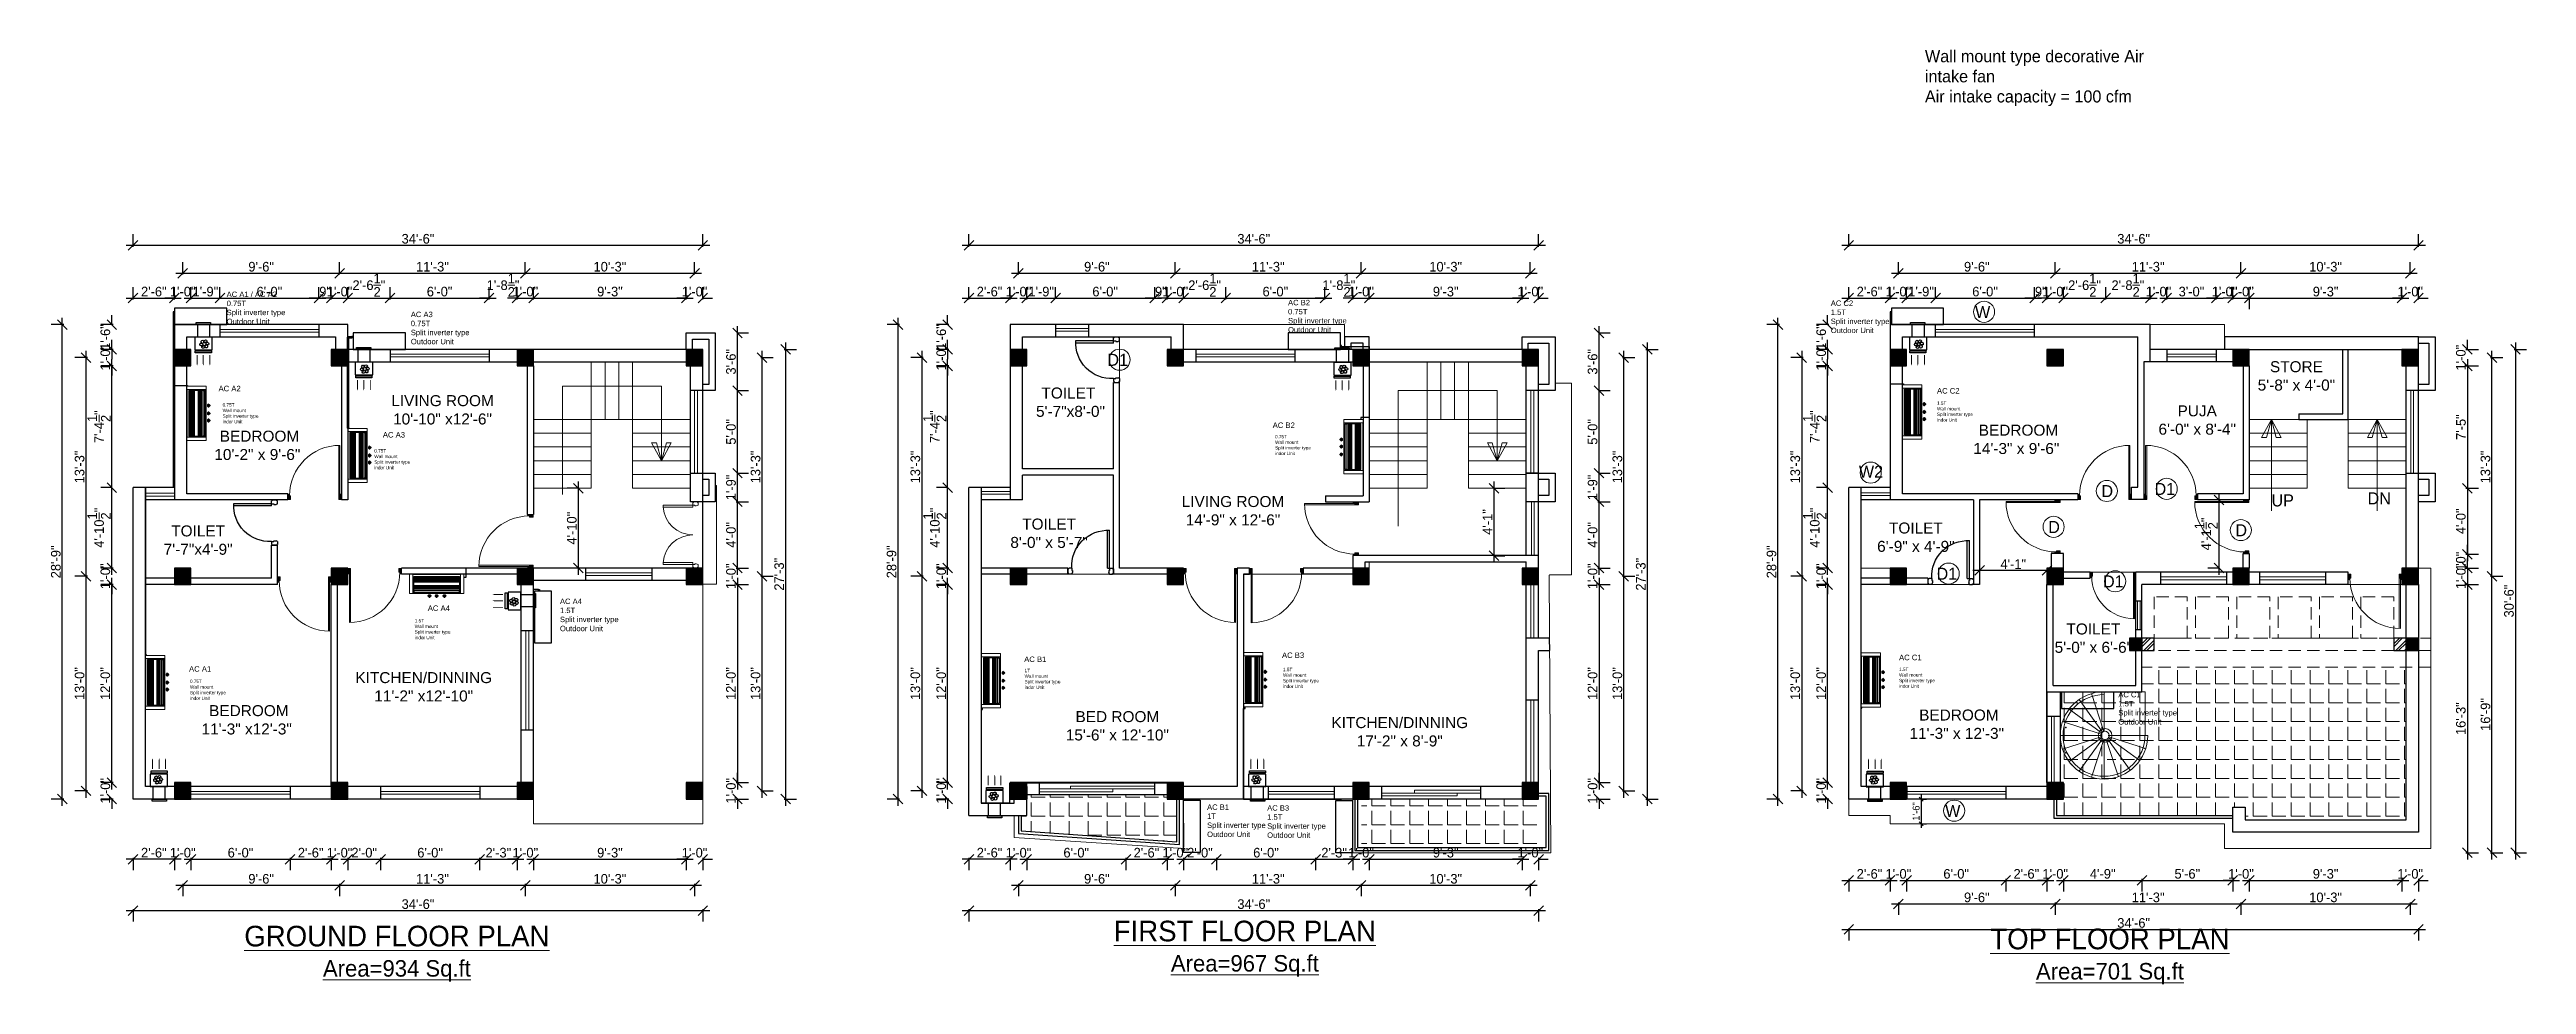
# Model space of a CAD drawing. Header units: inches. Extents: x 28835 to 36795, y -18828 to -9750.
# Drawn here: x 34995 to 36795, y -13843 to -13163 of the extents above; entities that cross this region are included whole.
import ezdxf

# ---------------------------------------------------------------- set-up
doc = ezdxf.new("R2010")
doc.units = ezdxf.units.IN
doc.header["$LTSCALE"] = 12
doc.header["$MEASUREMENT"] = 0
doc.linetypes.add('DASHED', pattern=[0.75, 0.5, -0.25])
for name, color, linetype, lineweight in [('0-AC-Ceilling Cassette', 160, 'Continuous', 5), ('colum', 250, 'Continuous', 30), ('dim', 85, 'Continuous', 9), ('dimention', 5, 'Continuous', 9), ('dimentions', 5, 'Continuous', 9), ('Door Window', 45, 'Continuous', 15), ('ele final', 145, 'Continuous', 20), ('Elevation', 114, 'Continuous', 20), ('Ha2', 31, 'Continuous', 0), ('HATCH', 11, 'Continuous', 9), ('HVAC UNIT', 7, 'Continuous', 15), ('N_DOOR', 32, 'Continuous', 13), ('railing', 210, 'Continuous', 25), ('S tie beam', 140, 'DASHED', 18), ('STAIRCASE', 6, 'Continuous', 9), ('Text', 7, 'Continuous', 5), ('Wall', 1, 'Continuous', 30), ('WIN', 140, 'Continuous', 15), ('window', 6, 'Continuous', 9)]:
    doc.layers.add(name, color=color, linetype=linetype, lineweight=lineweight)
for name, color, linetype in [('06. Text', 114, 'Continuous'), ('AC', 7, 'Continuous'), ('door', 8, 'Continuous'), ('ducting', 7, 'Continuous')]:
    doc.layers.add(name, color=color, linetype=linetype)
doc.styles.add('arial', font='arial.ttf')
doc.styles.add('Bijay', font='', dxfattribs={"height": 8})
doc.styles.add('KBS', font='GOTHIC.TTF')
doc.styles.add('Times', font='GOTHIC.TTF')
doc.styles.add('TLA', font='arial.ttf')
doc.styles.get('Bijay').set_extended_font_data('Serifa BT')
doc.dimstyles.new('D50', dxfattribs={"dimtxt": 5, "dimasz": 3, "dimexe": 4, "dimexo": 12, "dimgap": 1, "dimtad": 1, "dimdec": 0, "dimzin": 3, "dimdsep": 46, "dimlunit": 4, "dimtxsty": 'Times', "dimblk": 'OBLIQUE', "dimcen": 0, "dimdle": 3, "dimaunit": 1, "dimadec": 3, "dimazin": 0, "dimtfac": 1, "dimtdec": 0, "dimtix": 1, "dimtofl": 0, "dimtmove": 1, "dimatfit": 0, "dimldrblk": 'OBLIQUE', "dimfxl": 12, "dimfxlon": 1, "dimtolj": 1, "dimtzin": 0, "dimarcsym": 0})
doc.dimstyles.new('D75', dxfattribs={"dimtxt": 7, "dimasz": 7, "dimexe": 8, "dimexo": 24, "dimgap": 1, "dimtad": 1, "dimdec": 1, "dimzin": 3, "dimdsep": 46, "dimlunit": 4, "dimtxsty": 'Times', "dimblk": 'OBLIQUE', "dimcen": 0, "dimdle": 5, "dimaunit": 1, "dimadec": 3, "dimazin": 0, "dimtfac": 1, "dimtdec": 1, "dimtix": 1, "dimtofl": 0, "dimtmove": 1, "dimatfit": 0, "dimldrblk": 'OBLIQUE', "dimfxl": 1, "dimfxlon": 1, "dimtolj": 1, "dimtzin": 0, "dimarcsym": 0})

msp = doc.modelspace()

# ---------------------------------------------------------------- texts
at = {"color": 7, "linetype": 'Continuous', "ltscale": 12, "char_height": 3.9504, "attachment_point": 1, "style": 'arial'}
for s, insert in [('AC A1 / AC A2\\P0.75T\\PSplit inverter type\\POutdoor Unit', (35123.96, -13339.27)), ('AC A3\\P0.75T\\PSplit inverter type\\POutdoor Unit', (35257.78, -13353.87)), ('AC B2\\P0.75T\\PSplit inverter type\\POutdoor Unit', (35895.34, -13345.27)), ('AC C2\\P1.5T\\PSplit inverter type\\POutdoor Unit', (36289.77, -13345.73)), ('AC A4\\P1.5T\\PSplit inverter type\\POutdoor Unit', (35366.18, -13562.51)), ('AC C1\\P1.5T\\PSplit inverter type\\POutdoor Unit', (36498.74, -13630.38)), ('AC B1\\P1T\\PSplit inverter type\\POutdoor Unit', (35836.5, -13712.17)), ('AC B3\\P1.5T\\PSplit inverter type\\POutdoor Unit', (35880.17, -13712.78))]:
    msp.add_mtext_dynamic_manual_height_columns(s, width=45.9962, gutter_width=19.75, heights=[0], dxfattribs=dict(at, insert=insert))
at = {"layer": '06. Text', "ltscale": 0.3, "char_height": 8, "attachment_point": 5, "style": 'Bijay'}
for s, insert, width in [('{\\fArial|b0|i0|c0|p34;STORE\\P5\'-8" x 4\'-0"}', (36628.19, -13400.6), 84.1644), ('{\\fArial|b0|i0|c0|p34;TOILET\\P 5\'-7"x8\'-0" }', (35735.66, -13419.73), 84.1644), ('{\\fArial|b0|i0|c0|p34;LIVING ROOM\\P10\'-10" x12\'-6"}', (35280.82, -13425.29), 99.1644), ('{\\fArial|b0|i0|c0|p34;PUJA\\P6\'-0" x 8\'-4"}', (36556.09, -13432.7), 84.1644), ('{\\fArial|b0|i0|c0|p34; BEDROOM\\P10\'-2" x 9\'-6"}', (35146.24, -13451.11), 105.1644), ('{\\fArial|b0|i0|c0|p34; BEDROOM\\P14\'-3" x 9\'-6"}', (36424.62, -13446.75), 105.1644), ('{\\fArial|b0|i0|c0|p34;LIVING ROOM\\P14\'-9" x 12\'-6"}', (35855.3, -13498.64), 99.1644), ('{\\fArial|b0|i0|c0|p34;TOILET\\P7\'-7"x4\'-9"  }', (35103.21, -13520.01), 84.1644), ('{\\fArial|b0|i0|c0|p34;TOILET\\P8\'-0" x 5\'-7"}', (35721.66, -13515.03), 84.1644), ('{\\fArial|b0|i0|c0|p34;TOILET\\P6\'-9" x 4\'-9"}', (36351.62, -13517.9), 84.1644), ('{\\fArial|b0|i0|c0|p34;TOILET\\P5\'-0" x 6\'-6"}', (36480.61, -13591.33), 84.1644), ('{\\fArial|b0|i0|c0|p34;KITCHEN/DINNING\\P11\'-2" x12\'-10"}', (35267.16, -13626.69), 225.8153), ('{\\fArial|b0|i0|c0|p34; BEDROOM\\P11\'-3" x12\'-3"}', (35138.51, -13650.7), 105.1644), ('{\\fArial|b0|i0|c0|p34;BED ROOM\\P15\'-6" x 12\'-10"}', (35771.27, -13655.05), 84.1644), ('{\\fArial|b0|i0|c0|p34; BEDROOM\\P11\'-3" x 12\'-3"}', (36381.33, -13653.89), 105.1644), ('{\\fArial|b0|i0|c0|p34;KITCHEN/DINNING\\P17\'-2" x 8\'-9"}', (35976.52, -13659.4), 84.1644)]:
    msp.add_mtext(s, dxfattribs=dict(at, insert=insert, width=width))
at = {"layer": 'AC', "color": 5, "ltscale": 500, "char_height": 2.4465, "width": 44.0447, "attachment_point": 1}
for s, insert in [('0.75T\\PWall mount\\PSplit inverter type\\Pindor Unit ', (35120.99, -13420.39)), ('1.5T\\PWall mount\\PSplit inverter type\\Pindor Unit ', (36366.96, -13419.14)), ('0.75T\\PWall mount\\PSplit inverter type\\Pindor Unit ', (35885.86, -13443.47)), ('0.75T\\PWall mount\\PSplit inverter type\\Pindor Unit ', (35231.23, -13453.84)), ('1.5T\\PWall mount\\PSplit inverter type\\Pindor Unit ', (35260.58, -13577.37)), ('0.75T\\PWall mount\\PSplit inverter type\\Pindor Unit ', (35097.28, -13621.48)), ('1T\\PWall mount\\PSplit inverter type\\Pindor Unit ', (35703.83, -13613.56)), ('1.5T\\PWall mount\\PSplit inverter type\\Pindor Unit ', (35891.66, -13612.84)), ('1.5T\\PWall mount\\PSplit inverter type\\Pindor Unit ', (36339.39, -13612.7))]:
    msp.add_mtext(s, dxfattribs=dict(at, insert=insert))
at = {"layer": 'ducting', "color": 3, "insert": (36358.23, -13163.69), "char_height": 8.7773, "width": 173.3316, "attachment_point": 1}
msp.add_mtext('Wall mount type decorative Air intake fan \\PAir intake capacity = 100 cfm', dxfattribs=at)
at = {"layer": 'Text', "char_height": 8.75, "attachment_point": 6, "style": 'KBS'}
for s, insert in [('W', (36405.7, -13354.1)), ('D1', (35779.01, -13388.87)), ('W2', (36327.77, -13470.19)), ('D', (36494.94, -13484.35)), ('D1', (36540.05, -13482.77)), ('UP', (36626.34, -13491.18)), ('DN', (36696.83, -13489.61)), ('D', (36456.27, -13510.44)), ('D', (36592.29, -13512.81)), ('D1', (36381.61, -13544.42)), ('D1', (36502.59, -13550.03)), ('W', (36383.99, -13716.86))]:
    msp.add_mtext(s, dxfattribs=dict(at, insert=insert))
at = {"layer": 'Text', "char_height": 3.9873, "width": 29.4605, "attachment_point": 1, "style": 'TLA'}
for s, insert in [('{\\C5;AC A2}', (35118.06, -13407.74)), ('{\\C5;AC C2}', (36366.96, -13409.43)), ('{\\C5;AC A3}', (35237.47, -13441.41)), ('{\\C5;AC B2}', (35884.17, -13434.45)), ('{\\C5;AC A4}', (35270.1, -13567.49)), ('{\\C5;AC B1}', (35703.56, -13604.63)), ('{\\C5;AC B3}', (35890.95, -13601.7)), ('{\\C5;AC C1}', (36339.39, -13603.31)), ('{\\C5;AC A1}', (35096.61, -13611.69))]:
    msp.add_mtext(s, dxfattribs=dict(at, insert=insert))
at = {"layer": 'Text', "insert": (35247.66, -13820.71), "char_height": 15, "width": 360.0682, "attachment_point": 5, "rotation": 0.02235}
msp.add_mtext('{\\fCentury Gothic|b0|i0|c0|p34;\\LGROUND FLOOR PLAN\\P\\H0.8x;Area=934 Sq.ft}', dxfattribs=at)
at = {"layer": 'Text', "char_height": 15, "attachment_point": 5, "rotation": 0.02235}
for s, insert in [('{\\fCentury Gothic|b0|i0|c0|p34;\\LFIRST FLOOR PLAN\\P\\H0.8x;Area=967 Sq.ft}', (35863.94, -13817.04)), ('{\\fCentury Gothic|b0|i0|c0|p34;\\LTOP FLOOR PLAN\\P\\H0.8x;Area=701 Sq.ft}', (36492.64, -13822.81))]:
    msp.add_mtext(s, dxfattribs=dict(at, insert=insert))

# ---------------------------------------------------------------- blocks, each defined once
blk = doc.blocks.new('A$C14DB2C7F')
at = {"layer": 'Door Window'}
for p, q in [((2.5, 2), (2.5, 23.4)), ((4, 23.4), (2.5, 23.4)), ((4, 2), (4, 23.4)), ((44, 2), (44, 23.4)), ((44, 23.4), (45.5, 23.4)), ((45.5, 2), (45.5, 23.4)), ((0, -1.5), (0, 1.5)), ((0.5, 1.5), (0, 1.5)), ((0.5, 2), (0.5, 1.5)), ((2.5, 2), (0.5, 2)), ((2.5, 2), (2.5, 0.5)), ((4, 2), (2.5, 2)), ((3, 0.5), (2.5, 0.5)), ((3, 0.5), (3, -0.5)), ((44, 2), (45.5, 2)), ((45, 0.5), (45.5, 0.5)), ((45, 0.5), (45, -0.5)), ((45.5, 2), (45.5, 0.5)), ((45.5, 2), (47.5, 2)), ((47.5, 2), (47.5, 1.5)), ((47.5, 1.5), (48, 1.5)), ((48, -1.5), (48, 1.5)), ((0.5, -1.5), (0, -1.5)), ((0.5, -1.5), (0.5, -2)), ((2.5, -2), (0.5, -2)), ((2.5, -2), (3, -0.5)), ((45.5, -2), (45, -0.5)), ((45.5, -2), (47.5, -2)), ((47.5, -1.5), (47.5, -2)), ((47.5, -1.5), (48, -1.5))]:
    blk.add_line(p, q, dxfattribs=at)
for centre, start, end in [((2.5, 2), 0, 85.9994), ((45.5, 2), 94.0006, 180)]:
    blk.add_arc(centre, 21.5, start, end, dxfattribs=at)
blk = doc.blocks.new('D1000')
at = {"linetype": 'Continuous'}
for points in [[(30, 50), (30, 20), (50, 20), (50, -50), (0, -50), (0, 50)], [(970, 50), (970, 20), (950, 20), (950, -50), (1000, -50), (1000, 50)]]:
    blk.add_hatch(color=256, dxfattribs=at).paths.add_polyline_path(points)
at = {"color": 0, "linetype": 'Continuous'}
for p, q in [((950, 20), (950, 960)), ((970, 50), (970, 960))]:
    blk.add_line(p, q, dxfattribs=at)
at = {"linetype": 'Continuous'}
for points in [[(30, 50), (30, 20), (50, 20), (50, -50), (0, -50), (0, 50)], [(970, 50), (970, 20), (950, 20), (950, -50), (1000, -50), (1000, 50)]]:
    blk.add_lwpolyline(points, close=True, dxfattribs=at)
blk.add_arc((970, 20), 940, 90, 180, dxfattribs=at)
blk = doc.blocks.new('door2.5')
at = {"layer": 'door'}
for p, q in [((0, 6), (0, 3)), ((0.5, 6), (0, 6)), ((0.5, 3), (0, 3)), ((0.5, 6), (0.5, 6.5)), ((2.5, 6.5), (0.5, 6.5)), ((0.5, 2.5), (0.5, 3)), ((2.5, 2.5), (0.5, 2.5)), ((2.5, 6.5), (2.5, 5)), ((4, 6.5), (2.5, 6.5)), ((2.5, 5), (3, 5)), ((3, 5), (2.5, 5)), ((2.5, 2.5), (3, 3.5)), ((3, 5), (3, 3.5)), ((27.5, 5), (27, 5)), ((27, 5), (27, 3.5)), ((27, 5), (27.5, 5)), ((27.5, 2.5), (27, 3.5)), ((27.5, 6.5), (27.5, 5)), ((27.5, 6.5), (29.5, 6.5)), ((27.5, 2.5), (29.5, 2.5)), ((29.5, 6), (29.5, 6.5)), ((29.5, 6), (30, 6)), ((29.5, 3), (30, 3)), ((29.5, 2.5), (29.5, 3)), ((30, 6), (30, 3))]:
    blk.add_line(p, q, dxfattribs=at)
for points in [[(2.5, 6.5), (2.5, 31.5)], [(4, 6.5), (4, 31.5)]]:
    blk.add_lwpolyline(points, dxfattribs=at)
blk.add_arc((3.8, 7.8), 23.7, 356.8785, 93.1057, dxfattribs=at)
blk = doc.blocks.new('_Oblique')
at = {"color": 0, "linetype": 'ByBlock', "lineweight": -2}
blk.add_line((-0.5, -0.5), (0.5, 0.5), dxfattribs=at)
blk = doc.blocks.new('*D1210')
at = {"layer": 'Defpoints', "color": 0, "ltscale": 12, "transparency": 16777216}
for p in [(35389, -13482.3), (35379.5, -13540.3), (35389, -13540.3)]:
    blk.add_point(p, dxfattribs=at)
at = {"layer": 'dimention', "color": 0, "lineweight": -2, "ltscale": 12, "transparency": 16777216}
for p, q in [((35379.5, -13482.3), (35371.5, -13482.3)), ((35379.5, -13477.3), (35379.5, -13545.3)), ((35379.5, -13540.3), (35371.5, -13540.3))]:
    blk.add_line(p, q, dxfattribs=at)
at = {"layer": 'dimention', "color": 0, "lineweight": -2, "ltscale": 12, "transparency": 16777216, "xscale": 7, "yscale": 7, "zscale": 7}
for p, rotation in [((35379.5, -13482.3), 90), ((35379.5, -13540.3), 270)]:
    blk.add_blockref('_Oblique', p, dxfattribs=dict(at, rotation=rotation))
at = {"layer": 'dimention', "color": 0, "ltscale": 12, "transparency": 16777216, "insert": (35374.8, -13511.3), "char_height": 7, "attachment_point": 5, "rotation": 90, "style": 'Times'}
blk.add_mtext('\\A1;4\'-10"', dxfattribs=at)
blk = doc.blocks.new('*D1211')
at = {"layer": 'Defpoints', "color": 0, "ltscale": 12, "transparency": 16777216}
for p in [(35098, -13344), (35086, -13381.3), (35098, -13381.3)]:
    blk.add_point(p, dxfattribs=at)
at = {"layer": 'dimention', "color": 0, "lineweight": -2, "ltscale": 12, "transparency": 16777216}
for p, q in [((35086, -13345), (35086, -13336)), ((35098, -13345), (35098, -13336)), ((35086, -13344), (35079, -13344)), ((35098, -13344), (35105, -13344))]:
    blk.add_line(p, q, dxfattribs=at)
at = {"layer": 'dimention', "color": 0, "lineweight": -2, "ltscale": 12, "transparency": 16777216, "xscale": 7, "yscale": 7, "zscale": 7}
blk.add_blockref('_Oblique', (35086, -13344), dxfattribs=at)
at = {"layer": 'dimention', "color": 0, "lineweight": -2, "ltscale": 12, "transparency": 16777216, "xscale": 7, "yscale": 7, "zscale": 7, "rotation": 180}
blk.add_blockref('_Oblique', (35098, -13344), dxfattribs=at)
at = {"layer": 'dimention', "color": 0, "ltscale": 12, "transparency": 16777216, "insert": (35092, -13339.3), "char_height": 7, "attachment_point": 5, "style": 'Times'}
blk.add_mtext('\\A1;1\'-0"', dxfattribs=at)
blk = doc.blocks.new('*D1212')
at = {"layer": 'Defpoints', "color": 0, "ltscale": 12, "transparency": 16777216}
for p in [(35119, -13344), (35119, -13363.3), (35098, -13381.3)]:
    blk.add_point(p, dxfattribs=at)
at = {"layer": 'dimention', "color": 0, "lineweight": -2, "ltscale": 12, "transparency": 16777216}
for p, q in [((35098, -13345), (35098, -13336)), ((35119, -13344), (35119, -13336)), ((35093, -13344), (35124, -13344))]:
    blk.add_line(p, q, dxfattribs=at)
at = {"layer": 'dimention', "color": 0, "lineweight": -2, "ltscale": 12, "transparency": 16777216, "xscale": 7, "yscale": 7, "zscale": 7, "rotation": 180}
blk.add_blockref('_Oblique', (35098, -13344), dxfattribs=at)
at = {"layer": 'dimention', "color": 0, "lineweight": -2, "ltscale": 12, "transparency": 16777216, "xscale": 7, "yscale": 7, "zscale": 7}
blk.add_blockref('_Oblique', (35119, -13344), dxfattribs=at)
at = {"layer": 'dimention', "color": 0, "ltscale": 12, "transparency": 16777216, "insert": (35108.5, -13339.3), "char_height": 7, "attachment_point": 5, "style": 'Times'}
blk.add_mtext('\\A1;1\'-9"', dxfattribs=at)
blk = doc.blocks.new('*D1213')
at = {"layer": 'Defpoints', "color": 0, "ltscale": 12, "transparency": 16777216}
for p in [(35191, -13344), (35119, -13363.3), (35191, -13363.3)]:
    blk.add_point(p, dxfattribs=at)
at = {"layer": 'dimention', "color": 0, "lineweight": -2, "ltscale": 12, "transparency": 16777216}
for p, q in [((35119, -13344), (35119, -13336)), ((35191, -13344), (35191, -13336)), ((35114, -13344), (35196, -13344))]:
    blk.add_line(p, q, dxfattribs=at)
at = {"layer": 'dimention', "color": 0, "lineweight": -2, "ltscale": 12, "transparency": 16777216, "xscale": 7, "yscale": 7, "zscale": 7, "rotation": 180}
blk.add_blockref('_Oblique', (35119, -13344), dxfattribs=at)
at = {"layer": 'dimention', "color": 0, "lineweight": -2, "ltscale": 12, "transparency": 16777216, "xscale": 7, "yscale": 7, "zscale": 7}
blk.add_blockref('_Oblique', (35191, -13344), dxfattribs=at)
at = {"layer": 'dimention', "color": 0, "ltscale": 12, "transparency": 16777216, "insert": (35155, -13339.3), "char_height": 7, "attachment_point": 5, "style": 'Times'}
blk.add_mtext('\\A1;6\'-0"', dxfattribs=at)
blk = doc.blocks.new('*D1214')
at = {"layer": 'Defpoints', "color": 0, "ltscale": 12, "transparency": 16777216}
for p in [(35212, -13344), (35212, -13363.3), (35200, -13381.3)]:
    blk.add_point(p, dxfattribs=at)
at = {"layer": 'dimention', "color": 0, "lineweight": -2, "ltscale": 12, "transparency": 16777216}
for p, q in [((35200, -13345), (35200, -13336)), ((35212, -13344), (35212, -13336)), ((35200, -13344), (35193, -13344)), ((35212, -13344), (35219, -13344))]:
    blk.add_line(p, q, dxfattribs=at)
at = {"layer": 'dimention', "color": 0, "lineweight": -2, "ltscale": 12, "transparency": 16777216, "xscale": 7, "yscale": 7, "zscale": 7}
blk.add_blockref('_Oblique', (35200, -13344), dxfattribs=at)
at = {"layer": 'dimention', "color": 0, "lineweight": -2, "ltscale": 12, "transparency": 16777216, "xscale": 7, "yscale": 7, "zscale": 7, "rotation": 180}
blk.add_blockref('_Oblique', (35212, -13344), dxfattribs=at)
at = {"layer": 'dimention', "color": 0, "ltscale": 12, "transparency": 16777216, "insert": (35206, -13339.3), "char_height": 7, "attachment_point": 5, "style": 'Times'}
blk.add_mtext('\\A1;1\'-0"', dxfattribs=at)
blk = doc.blocks.new('*D1215')
at = {"layer": 'Defpoints', "color": 0, "ltscale": 12, "transparency": 16777216}
for p in [(35191, -13344), (35200, -13344), (35200, -13344)]:
    blk.add_point(p, dxfattribs=at)
at = {"layer": 'dimention', "color": 0, "lineweight": -2, "ltscale": 12, "transparency": 16777216}
for p, q in [((35191, -13344), (35191, -13336)), ((35200, -13344), (35200, -13336)), ((35191, -13344), (35184, -13344)), ((35200, -13344), (35207, -13344))]:
    blk.add_line(p, q, dxfattribs=at)
at = {"layer": 'dimention', "color": 0, "lineweight": -2, "ltscale": 12, "transparency": 16777216, "xscale": 7, "yscale": 7, "zscale": 7}
blk.add_blockref('_Oblique', (35191, -13344), dxfattribs=at)
at = {"layer": 'dimention', "color": 0, "lineweight": -2, "ltscale": 12, "transparency": 16777216, "xscale": 7, "yscale": 7, "zscale": 7, "rotation": 180}
blk.add_blockref('_Oblique', (35200, -13344), dxfattribs=at)
at = {"layer": 'dimention', "color": 0, "ltscale": 12, "transparency": 16777216, "insert": (35195.5, -13339.3), "char_height": 7, "attachment_point": 5, "style": 'Times'}
blk.add_mtext('\\A1;9"', dxfattribs=at)
blk = doc.blocks.new('*D1216')
at = {"layer": 'Defpoints', "color": 0, "ltscale": 12, "transparency": 16777216}
for p in [(35242.7, -13344), (35212, -13363.3), (35242.7, -13381.3)]:
    blk.add_point(p, dxfattribs=at)
at = {"layer": 'dimention', "color": 0, "lineweight": -2, "ltscale": 12, "transparency": 16777216}
for p, q in [((35212, -13344), (35212, -13336)), ((35242.7, -13345), (35242.7, -13336)), ((35207, -13344), (35247.7, -13344))]:
    blk.add_line(p, q, dxfattribs=at)
at = {"layer": 'dimention', "color": 0, "lineweight": -2, "ltscale": 12, "transparency": 16777216, "xscale": 7, "yscale": 7, "zscale": 7, "rotation": 180}
blk.add_blockref('_Oblique', (35212, -13344), dxfattribs=at)
at = {"layer": 'dimention', "color": 0, "lineweight": -2, "ltscale": 12, "transparency": 16777216, "xscale": 7, "yscale": 7, "zscale": 7}
blk.add_blockref('_Oblique', (35242.7, -13344), dxfattribs=at)
at = {"layer": 'dimention', "color": 0, "ltscale": 12, "transparency": 16777216, "insert": (35227.3, -13334.6), "char_height": 7, "attachment_point": 5, "style": 'Times'}
blk.add_mtext('\\A1;2\'-6{\\H1x;\\S1/2;}"', dxfattribs=at)
blk = doc.blocks.new('*D1217')
at = {"layer": 'Defpoints', "color": 0, "ltscale": 12, "transparency": 16777216}
for p in [(35314.7, -13344), (35242.7, -13381.3), (35314.7, -13381.3)]:
    blk.add_point(p, dxfattribs=at)
at = {"layer": 'dimention', "color": 0, "lineweight": -2, "ltscale": 12, "transparency": 16777216}
for p, q in [((35242.7, -13345), (35242.7, -13336)), ((35314.7, -13345), (35314.7, -13336)), ((35237.7, -13344), (35319.7, -13344))]:
    blk.add_line(p, q, dxfattribs=at)
at = {"layer": 'dimention', "color": 0, "lineweight": -2, "ltscale": 12, "transparency": 16777216, "xscale": 7, "yscale": 7, "zscale": 7, "rotation": 180}
blk.add_blockref('_Oblique', (35242.7, -13344), dxfattribs=at)
at = {"layer": 'dimention', "color": 0, "lineweight": -2, "ltscale": 12, "transparency": 16777216, "xscale": 7, "yscale": 7, "zscale": 7}
blk.add_blockref('_Oblique', (35314.7, -13344), dxfattribs=at)
at = {"layer": 'dimention', "color": 0, "ltscale": 12, "transparency": 16777216, "insert": (35278.7, -13339.3), "char_height": 7, "attachment_point": 5, "style": 'Times'}
blk.add_mtext('\\A1;6\'-0"', dxfattribs=at)
blk = doc.blocks.new('*D1218')
at = {"layer": 'Defpoints', "color": 0, "ltscale": 12, "transparency": 16777216}
for p in [(35335, -13344), (35314.7, -13381.3), (35335, -13381.3)]:
    blk.add_point(p, dxfattribs=at)
at = {"layer": 'dimention', "color": 0, "lineweight": -2, "ltscale": 12, "transparency": 16777216}
for p, q in [((35314.7, -13345), (35314.7, -13336)), ((35335, -13345), (35335, -13336)), ((35314.7, -13344), (35307.7, -13344)), ((35335, -13344), (35342, -13344))]:
    blk.add_line(p, q, dxfattribs=at)
at = {"layer": 'dimention', "color": 0, "lineweight": -2, "ltscale": 12, "transparency": 16777216, "xscale": 7, "yscale": 7, "zscale": 7}
blk.add_blockref('_Oblique', (35314.7, -13344), dxfattribs=at)
at = {"layer": 'dimention', "color": 0, "lineweight": -2, "ltscale": 12, "transparency": 16777216, "xscale": 7, "yscale": 7, "zscale": 7, "rotation": 180}
blk.add_blockref('_Oblique', (35335, -13344), dxfattribs=at)
at = {"layer": 'dimention', "color": 0, "ltscale": 12, "transparency": 16777216, "insert": (35324.8, -13334.6), "char_height": 7, "attachment_point": 5, "style": 'Times'}
blk.add_mtext('\\A1;1\'-8{\\H1x;\\S1/2;}"', dxfattribs=at)
blk = doc.blocks.new('*D1219')
at = {"layer": 'Defpoints', "color": 0, "ltscale": 12, "transparency": 16777216}
for p in [(35347, -13344), (35335, -13381.3), (35347, -13381.3)]:
    blk.add_point(p, dxfattribs=at)
at = {"layer": 'dimention', "color": 0, "lineweight": -2, "ltscale": 12, "transparency": 16777216}
for p, q in [((35335, -13345), (35335, -13336)), ((35347, -13345), (35347, -13336)), ((35335, -13344), (35328, -13344)), ((35347, -13344), (35354, -13344))]:
    blk.add_line(p, q, dxfattribs=at)
at = {"layer": 'dimention', "color": 0, "lineweight": -2, "ltscale": 12, "transparency": 16777216, "xscale": 7, "yscale": 7, "zscale": 7}
blk.add_blockref('_Oblique', (35335, -13344), dxfattribs=at)
at = {"layer": 'dimention', "color": 0, "lineweight": -2, "ltscale": 12, "transparency": 16777216, "xscale": 7, "yscale": 7, "zscale": 7, "rotation": 180}
blk.add_blockref('_Oblique', (35347, -13344), dxfattribs=at)
at = {"layer": 'dimention', "color": 0, "ltscale": 12, "transparency": 16777216, "insert": (35341, -13339.3), "char_height": 7, "attachment_point": 5, "style": 'Times'}
blk.add_mtext('\\A1;1\'-0"', dxfattribs=at)
blk = doc.blocks.new('*D1220')
at = {"layer": 'Defpoints', "color": 0, "ltscale": 12, "transparency": 16777216}
for p in [(35458, -13344), (35347, -13381.3), (35458, -13381.3)]:
    blk.add_point(p, dxfattribs=at)
at = {"layer": 'dimention', "color": 0, "lineweight": -2, "ltscale": 12, "transparency": 16777216}
for p, q in [((35347, -13345), (35347, -13336)), ((35458, -13345), (35458, -13336)), ((35342, -13344), (35463, -13344))]:
    blk.add_line(p, q, dxfattribs=at)
at = {"layer": 'dimention', "color": 0, "lineweight": -2, "ltscale": 12, "transparency": 16777216, "xscale": 7, "yscale": 7, "zscale": 7, "rotation": 180}
blk.add_blockref('_Oblique', (35347, -13344), dxfattribs=at)
at = {"layer": 'dimention', "color": 0, "lineweight": -2, "ltscale": 12, "transparency": 16777216, "xscale": 7, "yscale": 7, "zscale": 7}
blk.add_blockref('_Oblique', (35458, -13344), dxfattribs=at)
at = {"layer": 'dimention', "color": 0, "ltscale": 12, "transparency": 16777216, "insert": (35402.5, -13339.3), "char_height": 7, "attachment_point": 5, "style": 'Times'}
blk.add_mtext('\\A1;9\'-3"', dxfattribs=at)
blk = doc.blocks.new('*D1221')
at = {"layer": 'Defpoints', "color": 0, "ltscale": 12, "transparency": 16777216}
for p in [(35470, -13344), (35458, -13381.3), (35470, -13381.3)]:
    blk.add_point(p, dxfattribs=at)
at = {"layer": 'dimention', "color": 0, "lineweight": -2, "ltscale": 12, "transparency": 16777216}
for p, q in [((35458, -13345), (35458, -13336)), ((35470, -13345), (35470, -13336)), ((35458, -13344), (35451, -13344)), ((35470, -13344), (35477, -13344))]:
    blk.add_line(p, q, dxfattribs=at)
at = {"layer": 'dimention', "color": 0, "lineweight": -2, "ltscale": 12, "transparency": 16777216, "xscale": 7, "yscale": 7, "zscale": 7}
blk.add_blockref('_Oblique', (35458, -13344), dxfattribs=at)
at = {"layer": 'dimention', "color": 0, "lineweight": -2, "ltscale": 12, "transparency": 16777216, "xscale": 7, "yscale": 7, "zscale": 7, "rotation": 180}
blk.add_blockref('_Oblique', (35470, -13344), dxfattribs=at)
at = {"layer": 'dimention', "color": 0, "ltscale": 12, "transparency": 16777216, "insert": (35464, -13339.3), "char_height": 7, "attachment_point": 5, "style": 'Times'}
blk.add_mtext('\\A1;1\'-0"', dxfattribs=at)
blk = doc.blocks.new('*D1222')
at = {"layer": 'Defpoints', "color": 0, "ltscale": 12, "transparency": 16777216}
for p in [(35206, -13325.9), (35092, -13381.3), (35206, -13381.3)]:
    blk.add_point(p, dxfattribs=at)
at = {"layer": 'dimention', "color": 0, "lineweight": -2, "ltscale": 12, "transparency": 16777216}
for p, q in [((35092, -13326.9), (35092, -13317.9)), ((35206, -13326.9), (35206, -13317.9)), ((35087, -13325.9), (35211, -13325.9))]:
    blk.add_line(p, q, dxfattribs=at)
at = {"layer": 'dimention', "color": 0, "lineweight": -2, "ltscale": 12, "transparency": 16777216, "xscale": 7, "yscale": 7, "zscale": 7, "rotation": 180}
blk.add_blockref('_Oblique', (35092, -13325.9), dxfattribs=at)
at = {"layer": 'dimention', "color": 0, "lineweight": -2, "ltscale": 12, "transparency": 16777216, "xscale": 7, "yscale": 7, "zscale": 7}
blk.add_blockref('_Oblique', (35206, -13325.9), dxfattribs=at)
at = {"layer": 'dimention', "color": 0, "ltscale": 12, "transparency": 16777216, "insert": (35149, -13321.2), "char_height": 7, "attachment_point": 5, "style": 'Times'}
blk.add_mtext('\\A1;9\'-6"', dxfattribs=at)
blk = doc.blocks.new('*D1223')
at = {"layer": 'Defpoints', "color": 0, "ltscale": 12, "transparency": 16777216}
for p in [(35341, -13325.9), (35206, -13381.3), (35341, -13381.3)]:
    blk.add_point(p, dxfattribs=at)
at = {"layer": 'dimention', "color": 0, "lineweight": -2, "ltscale": 12, "transparency": 16777216}
for p, q in [((35206, -13326.9), (35206, -13317.9)), ((35341, -13326.9), (35341, -13317.9)), ((35201, -13325.9), (35346, -13325.9))]:
    blk.add_line(p, q, dxfattribs=at)
at = {"layer": 'dimention', "color": 0, "lineweight": -2, "ltscale": 12, "transparency": 16777216, "xscale": 7, "yscale": 7, "zscale": 7, "rotation": 180}
blk.add_blockref('_Oblique', (35206, -13325.9), dxfattribs=at)
at = {"layer": 'dimention', "color": 0, "lineweight": -2, "ltscale": 12, "transparency": 16777216, "xscale": 7, "yscale": 7, "zscale": 7}
blk.add_blockref('_Oblique', (35341, -13325.9), dxfattribs=at)
at = {"layer": 'dimention', "color": 0, "ltscale": 12, "transparency": 16777216, "insert": (35273.5, -13321.2), "char_height": 7, "attachment_point": 5, "style": 'Times'}
blk.add_mtext('\\A1;11\'-3"', dxfattribs=at)
blk = doc.blocks.new('*D1224')
at = {"layer": 'Defpoints', "color": 0, "ltscale": 12, "transparency": 16777216}
for p in [(35464, -13325.9), (35341, -13381.3), (35464, -13381.3)]:
    blk.add_point(p, dxfattribs=at)
at = {"layer": 'dimention', "color": 0, "lineweight": -2, "ltscale": 12, "transparency": 16777216}
for p, q in [((35341, -13326.9), (35341, -13317.9)), ((35464, -13326.9), (35464, -13317.9)), ((35336, -13325.9), (35469, -13325.9))]:
    blk.add_line(p, q, dxfattribs=at)
at = {"layer": 'dimention', "color": 0, "lineweight": -2, "ltscale": 12, "transparency": 16777216, "xscale": 7, "yscale": 7, "zscale": 7, "rotation": 180}
blk.add_blockref('_Oblique', (35341, -13325.9), dxfattribs=at)
at = {"layer": 'dimention', "color": 0, "lineweight": -2, "ltscale": 12, "transparency": 16777216, "xscale": 7, "yscale": 7, "zscale": 7}
blk.add_blockref('_Oblique', (35464, -13325.9), dxfattribs=at)
at = {"layer": 'dimention', "color": 0, "ltscale": 12, "transparency": 16777216, "insert": (35402.5, -13321.2), "char_height": 7, "attachment_point": 5, "style": 'Times'}
blk.add_mtext('\\A1;10\'-3"', dxfattribs=at)
blk = doc.blocks.new('*D1225')
at = {"layer": 'Defpoints', "color": 0, "ltscale": 12, "transparency": 16777216}
for p in [(35086, -13344), (35055.9, -13481.8), (35086, -13481.8)]:
    blk.add_point(p, dxfattribs=at)
at = {"layer": 'dimention', "color": 0, "lineweight": -2, "ltscale": 12, "transparency": 16777216}
for p, q in [((35055.9, -13345), (35055.9, -13336)), ((35086, -13345), (35086, -13336)), ((35050.9, -13344), (35091, -13344))]:
    blk.add_line(p, q, dxfattribs=at)
at = {"layer": 'dimention', "color": 0, "lineweight": -2, "ltscale": 12, "transparency": 16777216, "xscale": 7, "yscale": 7, "zscale": 7, "rotation": 180}
blk.add_blockref('_Oblique', (35055.9, -13344), dxfattribs=at)
at = {"layer": 'dimention', "color": 0, "lineweight": -2, "ltscale": 12, "transparency": 16777216, "xscale": 7, "yscale": 7, "zscale": 7}
blk.add_blockref('_Oblique', (35086, -13344), dxfattribs=at)
at = {"layer": 'dimention', "color": 0, "ltscale": 12, "transparency": 16777216, "insert": (35071, -13339.3), "char_height": 7, "attachment_point": 5, "style": 'Times'}
blk.add_mtext('\\A1;2\'-6"', dxfattribs=at)
blk = doc.blocks.new('*D1226')
at = {"layer": 'Defpoints', "color": 0, "ltscale": 12, "transparency": 16777216}
for p in [(35470, -13305.6), (35470, -13381.3), (35055.9, -13481.8)]:
    blk.add_point(p, dxfattribs=at)
at = {"layer": 'dimention', "color": 0, "lineweight": -2, "ltscale": 12, "transparency": 16777216}
for p, q in [((35055.9, -13306.6), (35055.9, -13297.6)), ((35470, -13306.6), (35470, -13297.6)), ((35050.9, -13305.6), (35475, -13305.6))]:
    blk.add_line(p, q, dxfattribs=at)
at = {"layer": 'dimention', "color": 0, "lineweight": -2, "ltscale": 12, "transparency": 16777216, "xscale": 7, "yscale": 7, "zscale": 7, "rotation": 180}
blk.add_blockref('_Oblique', (35055.9, -13305.6), dxfattribs=at)
at = {"layer": 'dimention', "color": 0, "lineweight": -2, "ltscale": 12, "transparency": 16777216, "xscale": 7, "yscale": 7, "zscale": 7}
blk.add_blockref('_Oblique', (35470, -13305.6), dxfattribs=at)
at = {"layer": 'dimention', "color": 0, "ltscale": 12, "transparency": 16777216, "insert": (35263, -13300.9), "char_height": 7, "attachment_point": 5, "style": 'Times'}
blk.add_mtext('\\A1;34\'-6"', dxfattribs=at)
blk = doc.blocks.new('*D1227')
at = {"layer": 'Defpoints', "color": 0, "ltscale": 12, "transparency": 16777216}
for p in [(35470, -13540.3), (35470, -13552.3), (35495.2, -13552.3)]:
    blk.add_point(p, dxfattribs=at)
at = {"layer": 'dimention', "color": 0, "lineweight": -2, "ltscale": 12, "transparency": 16777216}
for p, q in [((35495.2, -13540.3), (35495.2, -13533.3)), ((35494.2, -13540.3), (35503.2, -13540.3)), ((35494.2, -13552.3), (35503.2, -13552.3)), ((35495.2, -13552.3), (35495.2, -13559.3))]:
    blk.add_line(p, q, dxfattribs=at)
at = {"layer": 'dimention', "color": 0, "lineweight": -2, "ltscale": 12, "transparency": 16777216, "xscale": 7, "yscale": 7, "zscale": 7}
for p, rotation in [((35495.2, -13540.3), 270), ((35495.2, -13552.3), 90)]:
    blk.add_blockref('_Oblique', p, dxfattribs=dict(at, rotation=rotation))
at = {"layer": 'dimention', "color": 0, "ltscale": 12, "transparency": 16777216, "insert": (35490.5, -13546.3), "char_height": 7, "attachment_point": 5, "rotation": 90, "style": 'Times'}
blk.add_mtext('\\A1;1\'-0"', dxfattribs=at)
blk = doc.blocks.new('*D1228')
at = {"layer": 'Defpoints', "color": 0, "ltscale": 12, "transparency": 16777216}
for p in [(35470, -13552.3), (35470, -13696.3), (35495.2, -13696.3)]:
    blk.add_point(p, dxfattribs=at)
at = {"layer": 'dimention', "color": 0, "lineweight": -2, "ltscale": 12, "transparency": 16777216}
for p, q in [((35494.2, -13552.3), (35503.2, -13552.3)), ((35495.2, -13547.3), (35495.2, -13701.3)), ((35494.2, -13696.3), (35503.2, -13696.3))]:
    blk.add_line(p, q, dxfattribs=at)
at = {"layer": 'dimention', "color": 0, "lineweight": -2, "ltscale": 12, "transparency": 16777216, "xscale": 7, "yscale": 7, "zscale": 7}
for p, rotation in [((35495.2, -13552.3), 90), ((35495.2, -13696.3), 270)]:
    blk.add_blockref('_Oblique', p, dxfattribs=dict(at, rotation=rotation))
at = {"layer": 'dimention', "color": 0, "ltscale": 12, "transparency": 16777216, "insert": (35490.5, -13624.3), "char_height": 7, "attachment_point": 5, "rotation": 90, "style": 'Times'}
blk.add_mtext('\\A1;12\'-0"', dxfattribs=at)
blk = doc.blocks.new('*D1229')
at = {"layer": 'Defpoints', "color": 0, "ltscale": 12, "transparency": 16777216}
for p in [(35470, -13696.3), (35470, -13708.3), (35495.2, -13708.3)]:
    blk.add_point(p, dxfattribs=at)
at = {"layer": 'dimention', "color": 0, "lineweight": -2, "ltscale": 12, "transparency": 16777216}
for p, q in [((35494.2, -13696.3), (35503.2, -13696.3)), ((35495.2, -13696.3), (35495.2, -13689.3)), ((35494.2, -13708.3), (35503.2, -13708.3)), ((35495.2, -13708.3), (35495.2, -13715.3))]:
    blk.add_line(p, q, dxfattribs=at)
at = {"layer": 'dimention', "color": 0, "lineweight": -2, "ltscale": 12, "transparency": 16777216, "xscale": 7, "yscale": 7, "zscale": 7}
for p, rotation in [((35495.2, -13696.3), 270), ((35495.2, -13708.3), 90)]:
    blk.add_blockref('_Oblique', p, dxfattribs=dict(at, rotation=rotation))
at = {"layer": 'dimention', "color": 0, "ltscale": 12, "transparency": 16777216, "insert": (35490.5, -13702.3), "char_height": 7, "attachment_point": 5, "rotation": 90, "style": 'Times'}
blk.add_mtext('\\A1;1\'-0"', dxfattribs=at)
blk = doc.blocks.new('*D1230')
at = {"layer": 'Defpoints', "color": 0, "ltscale": 12, "transparency": 16777216}
for p in [(35463.5, -13546.3), (35513.1, -13546.3), (35463.5, -13702.3)]:
    blk.add_point(p, dxfattribs=at)
at = {"layer": 'dimention', "color": 0, "lineweight": -2, "ltscale": 12, "transparency": 16777216}
for p, q in [((35512.1, -13546.3), (35521.1, -13546.3)), ((35513.1, -13707.3), (35513.1, -13541.3)), ((35512.1, -13702.3), (35521.1, -13702.3))]:
    blk.add_line(p, q, dxfattribs=at)
at = {"layer": 'dimention', "color": 0, "lineweight": -2, "ltscale": 12, "transparency": 16777216, "xscale": 7, "yscale": 7, "zscale": 7}
for p, rotation in [((35513.1, -13546.3), 90), ((35513.1, -13702.3), 270)]:
    blk.add_blockref('_Oblique', p, dxfattribs=dict(at, rotation=rotation))
at = {"layer": 'dimention', "color": 0, "ltscale": 12, "transparency": 16777216, "insert": (35508.4, -13624.3), "char_height": 7, "attachment_point": 5, "rotation": 90, "style": 'Times'}
blk.add_mtext('\\A1;13\'-0"', dxfattribs=at)
blk = doc.blocks.new('*D1231')
at = {"layer": 'Defpoints', "color": 0, "ltscale": 12, "transparency": 16777216}
for p in [(35463.5, -13387.3), (35513.1, -13387.3), (35463.5, -13546.3)]:
    blk.add_point(p, dxfattribs=at)
at = {"layer": 'dimention', "color": 0, "lineweight": -2, "ltscale": 12, "transparency": 16777216}
for p, q in [((35512.1, -13387.3), (35521.1, -13387.3)), ((35513.1, -13551.3), (35513.1, -13382.3)), ((35512.1, -13546.3), (35521.1, -13546.3))]:
    blk.add_line(p, q, dxfattribs=at)
at = {"layer": 'dimention', "color": 0, "lineweight": -2, "ltscale": 12, "transparency": 16777216, "xscale": 7, "yscale": 7, "zscale": 7}
for p, rotation in [((35513.1, -13387.3), 90), ((35513.1, -13546.3), 270)]:
    blk.add_blockref('_Oblique', p, dxfattribs=dict(at, rotation=rotation))
at = {"layer": 'dimention', "color": 0, "ltscale": 12, "transparency": 16777216, "insert": (35508.4, -13466.8), "char_height": 7, "attachment_point": 5, "rotation": 90, "style": 'Times'}
blk.add_mtext('\\A1;13\'-3"', dxfattribs=at)
blk = doc.blocks.new('*D1232')
at = {"layer": 'Defpoints', "color": 0, "ltscale": 12, "transparency": 16777216}
for p in [(35463.5, -13381.3), (35463.5, -13708.3), (35530.2, -13708.3)]:
    blk.add_point(p, dxfattribs=at)
at = {"layer": 'dimention', "color": 0, "lineweight": -2, "ltscale": 12, "transparency": 16777216}
for p, q in [((35529.2, -13381.3), (35538.2, -13381.3)), ((35530.2, -13376.3), (35530.2, -13713.3)), ((35529.2, -13708.3), (35538.2, -13708.3))]:
    blk.add_line(p, q, dxfattribs=at)
at = {"layer": 'dimention', "color": 0, "lineweight": -2, "ltscale": 12, "transparency": 16777216, "xscale": 7, "yscale": 7, "zscale": 7}
for p, rotation in [((35530.2, -13381.3), 90), ((35530.2, -13708.3), 270)]:
    blk.add_blockref('_Oblique', p, dxfattribs=dict(at, rotation=rotation))
at = {"layer": 'dimention', "color": 0, "ltscale": 12, "transparency": 16777216, "insert": (35525.5, -13544.8), "char_height": 7, "attachment_point": 5, "rotation": 90, "style": 'Times'}
blk.add_mtext('\\A1;27\'-3"', dxfattribs=at)
blk = doc.blocks.new('*D1233')
at = {"layer": 'Defpoints', "color": 0, "ltscale": 12, "transparency": 16777216}
for p in [(35040.5, -13696.3), (35086, -13696.3), (35086, -13708.3)]:
    blk.add_point(p, dxfattribs=at)
at = {"layer": 'dimention', "color": 0, "lineweight": -2, "ltscale": 12, "transparency": 16777216}
for p, q in [((35041.5, -13696.3), (35032.5, -13696.3)), ((35040.5, -13696.3), (35040.5, -13689.3)), ((35041.5, -13708.3), (35032.5, -13708.3)), ((35040.5, -13708.3), (35040.5, -13715.3))]:
    blk.add_line(p, q, dxfattribs=at)
at = {"layer": 'dimention', "color": 0, "lineweight": -2, "ltscale": 12, "transparency": 16777216, "xscale": 7, "yscale": 7, "zscale": 7}
for p, rotation in [((35040.5, -13696.3), 270), ((35040.5, -13708.3), 90)]:
    blk.add_blockref('_Oblique', p, dxfattribs=dict(at, rotation=rotation))
at = {"layer": 'dimention', "color": 0, "ltscale": 12, "transparency": 16777216, "insert": (35035.8, -13702.3), "char_height": 7, "attachment_point": 5, "rotation": 90, "style": 'Times'}
blk.add_mtext('\\A1;1\'-0"', dxfattribs=at)
blk = doc.blocks.new('*D1234')
at = {"layer": 'Defpoints', "color": 0, "ltscale": 12, "transparency": 16777216}
for p in [(35040.5, -13552.3), (35086, -13552.3), (35086, -13696.3)]:
    blk.add_point(p, dxfattribs=at)
at = {"layer": 'dimention', "color": 0, "lineweight": -2, "ltscale": 12, "transparency": 16777216}
for p, q in [((35041.5, -13552.3), (35032.5, -13552.3)), ((35040.5, -13701.3), (35040.5, -13547.3)), ((35041.5, -13696.3), (35032.5, -13696.3))]:
    blk.add_line(p, q, dxfattribs=at)
at = {"layer": 'dimention', "color": 0, "lineweight": -2, "ltscale": 12, "transparency": 16777216, "xscale": 7, "yscale": 7, "zscale": 7}
for p, rotation in [((35040.5, -13552.3), 90), ((35040.5, -13696.3), 270)]:
    blk.add_blockref('_Oblique', p, dxfattribs=dict(at, rotation=rotation))
at = {"layer": 'dimention', "color": 0, "ltscale": 12, "transparency": 16777216, "insert": (35035.8, -13624.3), "char_height": 7, "attachment_point": 5, "rotation": 90, "style": 'Times'}
blk.add_mtext('\\A1;12\'-0"', dxfattribs=at)
blk = doc.blocks.new('*D1235')
at = {"layer": 'Defpoints', "color": 0, "ltscale": 12, "transparency": 16777216}
for p in [(35040.5, -13540.3), (35086, -13540.3), (35086, -13552.3)]:
    blk.add_point(p, dxfattribs=at)
at = {"layer": 'dimention', "color": 0, "lineweight": -2, "ltscale": 12, "transparency": 16777216}
for p, q in [((35040.5, -13540.3), (35040.5, -13533.3)), ((35041.5, -13540.3), (35032.5, -13540.3)), ((35041.5, -13552.3), (35032.5, -13552.3)), ((35040.5, -13552.3), (35040.5, -13559.3))]:
    blk.add_line(p, q, dxfattribs=at)
at = {"layer": 'dimention', "color": 0, "lineweight": -2, "ltscale": 12, "transparency": 16777216, "xscale": 7, "yscale": 7, "zscale": 7}
for p, rotation in [((35040.5, -13540.3), 270), ((35040.5, -13552.3), 90)]:
    blk.add_blockref('_Oblique', p, dxfattribs=dict(at, rotation=rotation))
at = {"layer": 'dimention', "color": 0, "ltscale": 12, "transparency": 16777216, "insert": (35035.8, -13546.3), "char_height": 7, "attachment_point": 5, "rotation": 90, "style": 'Times'}
blk.add_mtext('\\A1;1\'-0"', dxfattribs=at)
blk = doc.blocks.new('*D1236')
at = {"layer": 'Defpoints', "color": 0, "ltscale": 12, "transparency": 16777216}
for p in [(35040.5, -13481.8), (35055.9, -13481.8), (35086, -13540.3)]:
    blk.add_point(p, dxfattribs=at)
at = {"layer": 'dimention', "color": 0, "lineweight": -2, "ltscale": 12, "transparency": 16777216}
for p, q in [((35040.5, -13481.8), (35032.5, -13481.8)), ((35040.5, -13545.3), (35040.5, -13476.8)), ((35041.5, -13540.3), (35032.5, -13540.3))]:
    blk.add_line(p, q, dxfattribs=at)
at = {"layer": 'dimention', "color": 0, "lineweight": -2, "ltscale": 12, "transparency": 16777216, "xscale": 7, "yscale": 7, "zscale": 7}
for p, rotation in [((35040.5, -13481.8), 90), ((35040.5, -13540.3), 270)]:
    blk.add_blockref('_Oblique', p, dxfattribs=dict(at, rotation=rotation))
at = {"layer": 'dimention', "color": 0, "ltscale": 12, "transparency": 16777216, "insert": (35031.2, -13511), "char_height": 7, "attachment_point": 5, "rotation": 90, "style": 'Times'}
blk.add_mtext('\\A1;4\'-10{\\H1x;\\S1/2;}"', dxfattribs=at)
blk = doc.blocks.new('*D1237')
at = {"layer": 'Defpoints', "color": 0, "ltscale": 12, "transparency": 16777216}
for p in [(35040.5, -13393.3), (35086, -13393.3), (35055.9, -13481.8)]:
    blk.add_point(p, dxfattribs=at)
at = {"layer": 'dimention', "color": 0, "lineweight": -2, "ltscale": 12, "transparency": 16777216}
for p, q in [((35040.5, -13486.8), (35040.5, -13388.3)), ((35041.5, -13393.3), (35032.5, -13393.3)), ((35040.5, -13481.8), (35032.5, -13481.8))]:
    blk.add_line(p, q, dxfattribs=at)
at = {"layer": 'dimention', "color": 0, "lineweight": -2, "ltscale": 12, "transparency": 16777216, "xscale": 7, "yscale": 7, "zscale": 7}
for p, rotation in [((35040.5, -13393.3), 90), ((35040.5, -13481.8), 270)]:
    blk.add_blockref('_Oblique', p, dxfattribs=dict(at, rotation=rotation))
at = {"layer": 'dimention', "color": 0, "ltscale": 12, "transparency": 16777216, "insert": (35031.2, -13437.5), "char_height": 7, "attachment_point": 5, "rotation": 90, "style": 'Times'}
blk.add_mtext('\\A1;7\'-4{\\H1x;\\S1/2;}"', dxfattribs=at)
blk = doc.blocks.new('*D1238')
at = {"layer": 'Defpoints', "color": 0, "ltscale": 12, "transparency": 16777216}
for p in [(35040.5, -13381.3), (35086, -13381.3), (35086, -13393.3)]:
    blk.add_point(p, dxfattribs=at)
at = {"layer": 'dimention', "color": 0, "lineweight": -2, "ltscale": 12, "transparency": 16777216}
for p, q in [((35040.5, -13381.3), (35040.5, -13374.3)), ((35041.5, -13381.3), (35032.5, -13381.3)), ((35041.5, -13393.3), (35032.5, -13393.3)), ((35040.5, -13393.3), (35040.5, -13400.3))]:
    blk.add_line(p, q, dxfattribs=at)
at = {"layer": 'dimention', "color": 0, "lineweight": -2, "ltscale": 12, "transparency": 16777216, "xscale": 7, "yscale": 7, "zscale": 7}
for p, rotation in [((35040.5, -13381.3), 270), ((35040.5, -13393.3), 90)]:
    blk.add_blockref('_Oblique', p, dxfattribs=dict(at, rotation=rotation))
at = {"layer": 'dimention', "color": 0, "ltscale": 12, "transparency": 16777216, "insert": (35035.8, -13387.3), "char_height": 7, "attachment_point": 5, "rotation": 90, "style": 'Times'}
blk.add_mtext('\\A1;1\'-0"', dxfattribs=at)
blk = doc.blocks.new('*D1239')
at = {"layer": 'Defpoints', "color": 0, "ltscale": 12, "transparency": 16777216}
for p in [(35040.5, -13363.3), (35086, -13363.3), (35086, -13381.3)]:
    blk.add_point(p, dxfattribs=at)
at = {"layer": 'dimention', "color": 0, "lineweight": -2, "ltscale": 12, "transparency": 16777216}
for p, q in [((35040.5, -13363.3), (35040.5, -13356.3)), ((35041.5, -13363.3), (35032.5, -13363.3)), ((35041.5, -13381.3), (35032.5, -13381.3)), ((35040.5, -13381.3), (35040.5, -13388.3))]:
    blk.add_line(p, q, dxfattribs=at)
at = {"layer": 'dimention', "color": 0, "lineweight": -2, "ltscale": 12, "transparency": 16777216, "xscale": 7, "yscale": 7, "zscale": 7}
for p, rotation in [((35040.5, -13363.3), 270), ((35040.5, -13381.3), 90)]:
    blk.add_blockref('_Oblique', p, dxfattribs=dict(at, rotation=rotation))
at = {"layer": 'dimention', "color": 0, "ltscale": 12, "transparency": 16777216, "insert": (35035.8, -13372.3), "char_height": 7, "attachment_point": 5, "rotation": 90, "style": 'Times'}
blk.add_mtext('\\A1;1\'-6"', dxfattribs=at)
blk = doc.blocks.new('*D1240')
at = {"layer": 'Defpoints', "color": 0, "ltscale": 12, "transparency": 16777216}
for p in [(35086, -13387.3), (35021.7, -13546.3), (35086, -13546.3)]:
    blk.add_point(p, dxfattribs=at)
at = {"layer": 'dimention', "color": 0, "lineweight": -2, "ltscale": 12, "transparency": 16777216}
for p, q in [((35022.7, -13387.3), (35013.7, -13387.3)), ((35021.7, -13382.3), (35021.7, -13551.3)), ((35022.7, -13546.3), (35013.7, -13546.3))]:
    blk.add_line(p, q, dxfattribs=at)
at = {"layer": 'dimention', "color": 0, "lineweight": -2, "ltscale": 12, "transparency": 16777216, "xscale": 7, "yscale": 7, "zscale": 7}
for p, rotation in [((35021.7, -13387.3), 90), ((35021.7, -13546.3), 270)]:
    blk.add_blockref('_Oblique', p, dxfattribs=dict(at, rotation=rotation))
at = {"layer": 'dimention', "color": 0, "ltscale": 12, "transparency": 16777216, "insert": (35017.1, -13466.8), "char_height": 7, "attachment_point": 5, "rotation": 90, "style": 'Times'}
blk.add_mtext('\\A1;13\'-3"', dxfattribs=at)
blk = doc.blocks.new('*D1241')
at = {"layer": 'Defpoints', "color": 0, "ltscale": 12, "transparency": 16777216}
for p in [(35086, -13546.3), (35021.7, -13702.3), (35086, -13702.3)]:
    blk.add_point(p, dxfattribs=at)
at = {"layer": 'dimention', "color": 0, "lineweight": -2, "ltscale": 12, "transparency": 16777216}
for p, q in [((35022.7, -13546.3), (35013.7, -13546.3)), ((35021.7, -13541.3), (35021.7, -13707.3)), ((35022.7, -13702.3), (35013.7, -13702.3))]:
    blk.add_line(p, q, dxfattribs=at)
at = {"layer": 'dimention', "color": 0, "lineweight": -2, "ltscale": 12, "transparency": 16777216, "xscale": 7, "yscale": 7, "zscale": 7}
for p, rotation in [((35021.7, -13546.3), 90), ((35021.7, -13702.3), 270)]:
    blk.add_blockref('_Oblique', p, dxfattribs=dict(at, rotation=rotation))
at = {"layer": 'dimention', "color": 0, "ltscale": 12, "transparency": 16777216, "insert": (35017.1, -13624.3), "char_height": 7, "attachment_point": 5, "rotation": 90, "style": 'Times'}
blk.add_mtext('\\A1;13\'-0"', dxfattribs=at)
blk = doc.blocks.new('*D1242')
at = {"layer": 'Defpoints', "color": 0, "ltscale": 12, "transparency": 16777216}
for p in [(35004.5, -13363.3), (35086, -13363.3), (35086, -13708.3)]:
    blk.add_point(p, dxfattribs=at)
at = {"layer": 'dimention', "color": 0, "lineweight": -2, "ltscale": 12, "transparency": 16777216}
for p, q in [((35005.5, -13363.3), (34996.5, -13363.3)), ((35004.5, -13713.3), (35004.5, -13358.3)), ((35005.5, -13708.3), (34996.5, -13708.3))]:
    blk.add_line(p, q, dxfattribs=at)
at = {"layer": 'dimention', "color": 0, "lineweight": -2, "ltscale": 12, "transparency": 16777216, "xscale": 7, "yscale": 7, "zscale": 7}
for p, rotation in [((35004.5, -13363.3), 90), ((35004.5, -13708.3), 270)]:
    blk.add_blockref('_Oblique', p, dxfattribs=dict(at, rotation=rotation))
at = {"layer": 'dimention', "color": 0, "ltscale": 12, "transparency": 16777216, "insert": (34999.8, -13535.8), "char_height": 7, "attachment_point": 5, "rotation": 90, "style": 'Times'}
blk.add_mtext('\\A1;28\'-9"', dxfattribs=at)
blk = doc.blocks.new('*D1243')
at = {"layer": 'Defpoints', "color": 0, "ltscale": 12, "transparency": 16777216}
for p in [(35055.9, -13717.9), (35086, -13717.9), (35055.9, -13752)]:
    blk.add_point(p, dxfattribs=at)
at = {"layer": 'dimention', "color": 0, "lineweight": -2, "ltscale": 12, "transparency": 16777216}
for p, q in [((35091, -13752), (35050.9, -13752)), ((35055.9, -13751), (35055.9, -13760)), ((35086, -13751), (35086, -13760))]:
    blk.add_line(p, q, dxfattribs=at)
at = {"layer": 'dimention', "color": 0, "lineweight": -2, "ltscale": 12, "transparency": 16777216, "xscale": 7, "yscale": 7, "zscale": 7, "rotation": 180}
blk.add_blockref('_Oblique', (35055.9, -13752), dxfattribs=at)
at = {"layer": 'dimention', "color": 0, "lineweight": -2, "ltscale": 12, "transparency": 16777216, "xscale": 7, "yscale": 7, "zscale": 7}
blk.add_blockref('_Oblique', (35086, -13752), dxfattribs=at)
at = {"layer": 'dimention', "color": 0, "ltscale": 12, "transparency": 16777216, "insert": (35071, -13747.3), "char_height": 7, "attachment_point": 5, "style": 'Times'}
blk.add_mtext('\\A1;2\'-6"', dxfattribs=at)
blk = doc.blocks.new('*D1244')
at = {"layer": 'Defpoints', "color": 0, "ltscale": 12, "transparency": 16777216}
for p in [(35086, -13717.9), (35098, -13717.9), (35098, -13752)]:
    blk.add_point(p, dxfattribs=at)
at = {"layer": 'dimention', "color": 0, "lineweight": -2, "ltscale": 12, "transparency": 16777216}
for p, q in [((35086, -13752), (35079, -13752)), ((35086, -13751), (35086, -13760)), ((35098, -13751), (35098, -13760)), ((35098, -13752), (35105, -13752))]:
    blk.add_line(p, q, dxfattribs=at)
at = {"layer": 'dimention', "color": 0, "lineweight": -2, "ltscale": 12, "transparency": 16777216, "xscale": 7, "yscale": 7, "zscale": 7}
blk.add_blockref('_Oblique', (35086, -13752), dxfattribs=at)
at = {"layer": 'dimention', "color": 0, "lineweight": -2, "ltscale": 12, "transparency": 16777216, "xscale": 7, "yscale": 7, "zscale": 7, "rotation": 180}
blk.add_blockref('_Oblique', (35098, -13752), dxfattribs=at)
at = {"layer": 'dimention', "color": 0, "ltscale": 12, "transparency": 16777216, "insert": (35092, -13747.3), "char_height": 7, "attachment_point": 5, "style": 'Times'}
blk.add_mtext('\\A1;1\'-0"', dxfattribs=at)
blk = doc.blocks.new('*D1245')
at = {"layer": 'Defpoints', "color": 0, "ltscale": 12, "transparency": 16777216}
for p in [(35170, -13714.4), (35098, -13717.9), (35170, -13752)]:
    blk.add_point(p, dxfattribs=at)
at = {"layer": 'dimention', "color": 0, "lineweight": -2, "ltscale": 12, "transparency": 16777216}
for p, q in [((35093, -13752), (35175, -13752)), ((35098, -13751), (35098, -13760)), ((35170, -13751), (35170, -13760))]:
    blk.add_line(p, q, dxfattribs=at)
at = {"layer": 'dimention', "color": 0, "lineweight": -2, "ltscale": 12, "transparency": 16777216, "xscale": 7, "yscale": 7, "zscale": 7, "rotation": 180}
blk.add_blockref('_Oblique', (35098, -13752), dxfattribs=at)
at = {"layer": 'dimention', "color": 0, "lineweight": -2, "ltscale": 12, "transparency": 16777216, "xscale": 7, "yscale": 7, "zscale": 7}
blk.add_blockref('_Oblique', (35170, -13752), dxfattribs=at)
at = {"layer": 'dimention', "color": 0, "ltscale": 12, "transparency": 16777216, "insert": (35134, -13747.3), "char_height": 7, "attachment_point": 5, "style": 'Times'}
blk.add_mtext('\\A1;6\'-0"', dxfattribs=at)
blk = doc.blocks.new('*D1246')
at = {"layer": 'Defpoints', "color": 0, "ltscale": 12, "transparency": 16777216}
for p in [(35170, -13714.4), (35200, -13717.9), (35200, -13752)]:
    blk.add_point(p, dxfattribs=at)
at = {"layer": 'dimention', "color": 0, "lineweight": -2, "ltscale": 12, "transparency": 16777216}
for p, q in [((35165, -13752), (35205, -13752)), ((35170, -13751), (35170, -13760)), ((35200, -13751), (35200, -13760))]:
    blk.add_line(p, q, dxfattribs=at)
at = {"layer": 'dimention', "color": 0, "lineweight": -2, "ltscale": 12, "transparency": 16777216, "xscale": 7, "yscale": 7, "zscale": 7, "rotation": 180}
blk.add_blockref('_Oblique', (35170, -13752), dxfattribs=at)
at = {"layer": 'dimention', "color": 0, "lineweight": -2, "ltscale": 12, "transparency": 16777216, "xscale": 7, "yscale": 7, "zscale": 7}
blk.add_blockref('_Oblique', (35200, -13752), dxfattribs=at)
at = {"layer": 'dimention', "color": 0, "ltscale": 12, "transparency": 16777216, "insert": (35185, -13747.3), "char_height": 7, "attachment_point": 5, "style": 'Times'}
blk.add_mtext('\\A1;2\'-6"', dxfattribs=at)
blk = doc.blocks.new('*D1247')
at = {"layer": 'Defpoints', "color": 0, "ltscale": 12, "transparency": 16777216}
for p in [(35200, -13717.9), (35212, -13717.9), (35212, -13752)]:
    blk.add_point(p, dxfattribs=at)
at = {"layer": 'dimention', "color": 0, "lineweight": -2, "ltscale": 12, "transparency": 16777216}
for p, q in [((35200, -13752), (35193, -13752)), ((35200, -13751), (35200, -13760)), ((35212, -13751), (35212, -13760)), ((35212, -13752), (35219, -13752))]:
    blk.add_line(p, q, dxfattribs=at)
at = {"layer": 'dimention', "color": 0, "lineweight": -2, "ltscale": 12, "transparency": 16777216, "xscale": 7, "yscale": 7, "zscale": 7}
blk.add_blockref('_Oblique', (35200, -13752), dxfattribs=at)
at = {"layer": 'dimention', "color": 0, "lineweight": -2, "ltscale": 12, "transparency": 16777216, "xscale": 7, "yscale": 7, "zscale": 7, "rotation": 180}
blk.add_blockref('_Oblique', (35212, -13752), dxfattribs=at)
at = {"layer": 'dimention', "color": 0, "ltscale": 12, "transparency": 16777216, "insert": (35206, -13747.3), "char_height": 7, "attachment_point": 5, "style": 'Times'}
blk.add_mtext('\\A1;1\'-0"', dxfattribs=at)
blk = doc.blocks.new('*D1248')
at = {"layer": 'Defpoints', "color": 0, "ltscale": 12, "transparency": 16777216}
for p in [(35212, -13717.9), (35235.8, -13717.9), (35235.8, -13752)]:
    blk.add_point(p, dxfattribs=at)
at = {"layer": 'dimention', "color": 0, "lineweight": -2, "ltscale": 12, "transparency": 16777216}
for p, q in [((35207, -13752), (35240.8, -13752)), ((35212, -13751), (35212, -13760)), ((35235.8, -13751), (35235.8, -13760))]:
    blk.add_line(p, q, dxfattribs=at)
at = {"layer": 'dimention', "color": 0, "lineweight": -2, "ltscale": 12, "transparency": 16777216, "xscale": 7, "yscale": 7, "zscale": 7, "rotation": 180}
blk.add_blockref('_Oblique', (35212, -13752), dxfattribs=at)
at = {"layer": 'dimention', "color": 0, "lineweight": -2, "ltscale": 12, "transparency": 16777216, "xscale": 7, "yscale": 7, "zscale": 7}
blk.add_blockref('_Oblique', (35235.8, -13752), dxfattribs=at)
at = {"layer": 'dimention', "color": 0, "ltscale": 12, "transparency": 16777216, "insert": (35223.9, -13747.3), "char_height": 7, "attachment_point": 5, "style": 'Times'}
blk.add_mtext('\\A1;2\'-0"', dxfattribs=at)
blk = doc.blocks.new('*D1249')
at = {"layer": 'Defpoints', "color": 0, "ltscale": 12, "transparency": 16777216}
for p in [(35235.8, -13717.9), (35307.8, -13717.9), (35307.8, -13752)]:
    blk.add_point(p, dxfattribs=at)
at = {"layer": 'dimention', "color": 0, "lineweight": -2, "ltscale": 12, "transparency": 16777216}
for p, q in [((35230.8, -13752), (35312.8, -13752)), ((35235.8, -13751), (35235.8, -13760)), ((35307.8, -13751), (35307.8, -13760))]:
    blk.add_line(p, q, dxfattribs=at)
at = {"layer": 'dimention', "color": 0, "lineweight": -2, "ltscale": 12, "transparency": 16777216, "xscale": 7, "yscale": 7, "zscale": 7, "rotation": 180}
blk.add_blockref('_Oblique', (35235.8, -13752), dxfattribs=at)
at = {"layer": 'dimention', "color": 0, "lineweight": -2, "ltscale": 12, "transparency": 16777216, "xscale": 7, "yscale": 7, "zscale": 7}
blk.add_blockref('_Oblique', (35307.8, -13752), dxfattribs=at)
at = {"layer": 'dimention', "color": 0, "ltscale": 12, "transparency": 16777216, "insert": (35271.8, -13747.3), "char_height": 7, "attachment_point": 5, "style": 'Times'}
blk.add_mtext('\\A1;6\'-0"', dxfattribs=at)
blk = doc.blocks.new('*D1250')
at = {"layer": 'Defpoints', "color": 0, "ltscale": 12, "transparency": 16777216}
for p in [(35335, -13708.3), (35307.8, -13717.9), (35335, -13752)]:
    blk.add_point(p, dxfattribs=at)
at = {"layer": 'dimention', "color": 0, "lineweight": -2, "ltscale": 12, "transparency": 16777216}
for p, q in [((35302.8, -13752), (35340, -13752)), ((35307.8, -13751), (35307.8, -13760)), ((35335, -13751), (35335, -13760))]:
    blk.add_line(p, q, dxfattribs=at)
at = {"layer": 'dimention', "color": 0, "lineweight": -2, "ltscale": 12, "transparency": 16777216, "xscale": 7, "yscale": 7, "zscale": 7, "rotation": 180}
blk.add_blockref('_Oblique', (35307.8, -13752), dxfattribs=at)
at = {"layer": 'dimention', "color": 0, "lineweight": -2, "ltscale": 12, "transparency": 16777216, "xscale": 7, "yscale": 7, "zscale": 7}
blk.add_blockref('_Oblique', (35335, -13752), dxfattribs=at)
at = {"layer": 'dimention', "color": 0, "ltscale": 12, "transparency": 16777216, "insert": (35321.4, -13747.3), "char_height": 7, "attachment_point": 5, "style": 'Times'}
blk.add_mtext('\\A1;2\'-3"', dxfattribs=at)
blk = doc.blocks.new('*D1251')
at = {"layer": 'Defpoints', "color": 0, "ltscale": 12, "transparency": 16777216}
for p in [(35335, -13708.3), (35347, -13717.9), (35347, -13752)]:
    blk.add_point(p, dxfattribs=at)
at = {"layer": 'dimention', "color": 0, "lineweight": -2, "ltscale": 12, "transparency": 16777216}
for p, q in [((35335, -13752), (35328, -13752)), ((35335, -13751), (35335, -13760)), ((35347, -13751), (35347, -13760)), ((35347, -13752), (35354, -13752))]:
    blk.add_line(p, q, dxfattribs=at)
at = {"layer": 'dimention', "color": 0, "lineweight": -2, "ltscale": 12, "transparency": 16777216, "xscale": 7, "yscale": 7, "zscale": 7}
blk.add_blockref('_Oblique', (35335, -13752), dxfattribs=at)
at = {"layer": 'dimention', "color": 0, "lineweight": -2, "ltscale": 12, "transparency": 16777216, "xscale": 7, "yscale": 7, "zscale": 7, "rotation": 180}
blk.add_blockref('_Oblique', (35347, -13752), dxfattribs=at)
at = {"layer": 'dimention', "color": 0, "ltscale": 12, "transparency": 16777216, "insert": (35341, -13747.3), "char_height": 7, "attachment_point": 5, "style": 'Times'}
blk.add_mtext('\\A1;1\'-0"', dxfattribs=at)
blk = doc.blocks.new('*D1252')
at = {"layer": 'Defpoints', "color": 0, "ltscale": 12, "transparency": 16777216}
for p in [(35347, -13717.9), (35458, -13717.9), (35458, -13752)]:
    blk.add_point(p, dxfattribs=at)
at = {"layer": 'dimention', "color": 0, "lineweight": -2, "ltscale": 12, "transparency": 16777216}
for p, q in [((35342, -13752), (35463, -13752)), ((35347, -13751), (35347, -13760)), ((35458, -13751), (35458, -13760))]:
    blk.add_line(p, q, dxfattribs=at)
at = {"layer": 'dimention', "color": 0, "lineweight": -2, "ltscale": 12, "transparency": 16777216, "xscale": 7, "yscale": 7, "zscale": 7, "rotation": 180}
blk.add_blockref('_Oblique', (35347, -13752), dxfattribs=at)
at = {"layer": 'dimention', "color": 0, "lineweight": -2, "ltscale": 12, "transparency": 16777216, "xscale": 7, "yscale": 7, "zscale": 7}
blk.add_blockref('_Oblique', (35458, -13752), dxfattribs=at)
at = {"layer": 'dimention', "color": 0, "ltscale": 12, "transparency": 16777216, "insert": (35402.5, -13747.3), "char_height": 7, "attachment_point": 5, "style": 'Times'}
blk.add_mtext('\\A1;9\'-3"', dxfattribs=at)
blk = doc.blocks.new('*D1253')
at = {"layer": 'Defpoints', "color": 0, "ltscale": 12, "transparency": 16777216}
for p in [(35458, -13717.9), (35470, -13717.9), (35470, -13752)]:
    blk.add_point(p, dxfattribs=at)
at = {"layer": 'dimention', "color": 0, "lineweight": -2, "ltscale": 12, "transparency": 16777216}
for p, q in [((35458, -13752), (35451, -13752)), ((35458, -13751), (35458, -13760)), ((35470, -13751), (35470, -13760)), ((35470, -13752), (35477, -13752))]:
    blk.add_line(p, q, dxfattribs=at)
at = {"layer": 'dimention', "color": 0, "lineweight": -2, "ltscale": 12, "transparency": 16777216, "xscale": 7, "yscale": 7, "zscale": 7}
blk.add_blockref('_Oblique', (35458, -13752), dxfattribs=at)
at = {"layer": 'dimention', "color": 0, "lineweight": -2, "ltscale": 12, "transparency": 16777216, "xscale": 7, "yscale": 7, "zscale": 7, "rotation": 180}
blk.add_blockref('_Oblique', (35470, -13752), dxfattribs=at)
at = {"layer": 'dimention', "color": 0, "ltscale": 12, "transparency": 16777216, "insert": (35464, -13747.3), "char_height": 7, "attachment_point": 5, "style": 'Times'}
blk.add_mtext('\\A1;1\'-0"', dxfattribs=at)
blk = doc.blocks.new('*D1254')
at = {"layer": 'Defpoints', "color": 0, "ltscale": 12, "transparency": 16777216}
for p in [(35092, -13708.3), (35206, -13708.3), (35206, -13771)]:
    blk.add_point(p, dxfattribs=at)
at = {"layer": 'dimention', "color": 0, "lineweight": -2, "ltscale": 12, "transparency": 16777216}
for p, q in [((35087, -13771), (35211, -13771)), ((35092, -13770), (35092, -13779)), ((35206, -13770), (35206, -13779))]:
    blk.add_line(p, q, dxfattribs=at)
at = {"layer": 'dimention', "color": 0, "lineweight": -2, "ltscale": 12, "transparency": 16777216, "xscale": 7, "yscale": 7, "zscale": 7, "rotation": 180}
blk.add_blockref('_Oblique', (35092, -13771), dxfattribs=at)
at = {"layer": 'dimention', "color": 0, "lineweight": -2, "ltscale": 12, "transparency": 16777216, "xscale": 7, "yscale": 7, "zscale": 7}
blk.add_blockref('_Oblique', (35206, -13771), dxfattribs=at)
at = {"layer": 'dimention', "color": 0, "ltscale": 12, "transparency": 16777216, "insert": (35149, -13766.3), "char_height": 7, "attachment_point": 5, "style": 'Times'}
blk.add_mtext('\\A1;9\'-6"', dxfattribs=at)
blk = doc.blocks.new('*D1255')
at = {"layer": 'Defpoints', "color": 0, "ltscale": 12, "transparency": 16777216}
for p in [(35206, -13708.3), (35341, -13708.3), (35341, -13771)]:
    blk.add_point(p, dxfattribs=at)
at = {"layer": 'dimention', "color": 0, "lineweight": -2, "ltscale": 12, "transparency": 16777216}
for p, q in [((35201, -13771), (35346, -13771)), ((35206, -13770), (35206, -13779)), ((35341, -13770), (35341, -13779))]:
    blk.add_line(p, q, dxfattribs=at)
at = {"layer": 'dimention', "color": 0, "lineweight": -2, "ltscale": 12, "transparency": 16777216, "xscale": 7, "yscale": 7, "zscale": 7, "rotation": 180}
blk.add_blockref('_Oblique', (35206, -13771), dxfattribs=at)
at = {"layer": 'dimention', "color": 0, "lineweight": -2, "ltscale": 12, "transparency": 16777216, "xscale": 7, "yscale": 7, "zscale": 7}
blk.add_blockref('_Oblique', (35341, -13771), dxfattribs=at)
at = {"layer": 'dimention', "color": 0, "ltscale": 12, "transparency": 16777216, "insert": (35273.5, -13766.3), "char_height": 7, "attachment_point": 5, "style": 'Times'}
blk.add_mtext('\\A1;11\'-3"', dxfattribs=at)
blk = doc.blocks.new('*D1256')
at = {"layer": 'Defpoints', "color": 0, "ltscale": 12, "transparency": 16777216}
for p in [(35341, -13708.3), (35464, -13708.3), (35464, -13771)]:
    blk.add_point(p, dxfattribs=at)
at = {"layer": 'dimention', "color": 0, "lineweight": -2, "ltscale": 12, "transparency": 16777216}
for p, q in [((35336, -13771), (35469, -13771)), ((35341, -13770), (35341, -13779)), ((35464, -13770), (35464, -13779))]:
    blk.add_line(p, q, dxfattribs=at)
at = {"layer": 'dimention', "color": 0, "lineweight": -2, "ltscale": 12, "transparency": 16777216, "xscale": 7, "yscale": 7, "zscale": 7, "rotation": 180}
blk.add_blockref('_Oblique', (35341, -13771), dxfattribs=at)
at = {"layer": 'dimention', "color": 0, "lineweight": -2, "ltscale": 12, "transparency": 16777216, "xscale": 7, "yscale": 7, "zscale": 7}
blk.add_blockref('_Oblique', (35464, -13771), dxfattribs=at)
at = {"layer": 'dimention', "color": 0, "ltscale": 12, "transparency": 16777216, "insert": (35402.5, -13766.3), "char_height": 7, "attachment_point": 5, "style": 'Times'}
blk.add_mtext('\\A1;10\'-3"', dxfattribs=at)
blk = doc.blocks.new('*D1257')
at = {"layer": 'Defpoints', "color": 0, "ltscale": 12, "transparency": 16777216}
for p in [(35055.9, -13708.3), (35470, -13708.3), (35470, -13789.4)]:
    blk.add_point(p, dxfattribs=at)
at = {"layer": 'dimention', "color": 0, "lineweight": -2, "ltscale": 12, "transparency": 16777216}
for p, q in [((35055.9, -13788.4), (35055.9, -13797.4)), ((35470, -13788.4), (35470, -13797.4)), ((35050.9, -13789.4), (35475, -13789.4))]:
    blk.add_line(p, q, dxfattribs=at)
at = {"layer": 'dimention', "color": 0, "lineweight": -2, "ltscale": 12, "transparency": 16777216, "xscale": 7, "yscale": 7, "zscale": 7, "rotation": 180}
blk.add_blockref('_Oblique', (35055.9, -13789.4), dxfattribs=at)
at = {"layer": 'dimention', "color": 0, "lineweight": -2, "ltscale": 12, "transparency": 16777216, "xscale": 7, "yscale": 7, "zscale": 7}
blk.add_blockref('_Oblique', (35470, -13789.4), dxfattribs=at)
at = {"layer": 'dimention', "color": 0, "ltscale": 12, "transparency": 16777216, "insert": (35263, -13784.7), "char_height": 7, "attachment_point": 5, "style": 'Times'}
blk.add_mtext('\\A1;34\'-6"', dxfattribs=at)
blk = doc.blocks.new('*D1258')
at = {"layer": 'Defpoints', "color": 0, "ltscale": 25, "transparency": 16777216}
for p in [(36026.4, -13482.3), (36026.4, -13531.3), (36044.9, -13531.3)]:
    blk.add_point(p, dxfattribs=at)
at = {"layer": 'dimentions', "color": 0, "lineweight": -2, "ltscale": 25, "transparency": 16777216}
for p, q in [((36044.9, -13477.3), (36044.9, -13536.3)), ((36044.9, -13482.3), (36052.9, -13482.3)), ((36044.9, -13531.3), (36052.9, -13531.3))]:
    blk.add_line(p, q, dxfattribs=at)
at = {"layer": 'dimentions', "color": 0, "lineweight": -2, "ltscale": 25, "transparency": 16777216, "xscale": 7, "yscale": 7, "zscale": 7}
for p, rotation in [((36044.9, -13482.3), 90), ((36044.9, -13531.3), 270)]:
    blk.add_blockref('_Oblique', p, dxfattribs=dict(at, rotation=rotation))
at = {"layer": 'dimentions', "color": 0, "ltscale": 25, "transparency": 16777216, "insert": (36040.3, -13506.8), "char_height": 7, "attachment_point": 5, "rotation": 90, "style": 'Times'}
blk.add_mtext('\\A1;4\'-1"', dxfattribs=at)
blk = doc.blocks.new('*D1259')
at = {"layer": 'Defpoints', "color": 0, "ltscale": 25, "transparency": 16777216}
for p in [(36583.4, -13490.8), (36571.9, -13540.3), (36583.5, -13540.3)]:
    blk.add_point(p, dxfattribs=at)
at = {"layer": 'dimentions', "color": 0, "lineweight": -2, "ltscale": 25, "transparency": 16777216}
for p, q in [((36571.9, -13490.8), (36563.9, -13490.8)), ((36571.9, -13485.8), (36571.9, -13545.3)), ((36571.9, -13540.3), (36563.9, -13540.3))]:
    blk.add_line(p, q, dxfattribs=at)
at = {"layer": 'dimentions', "color": 0, "lineweight": -2, "ltscale": 25, "transparency": 16777216, "xscale": 7, "yscale": 7, "zscale": 7}
for p, rotation in [((36571.9, -13490.8), 90), ((36571.9, -13540.3), 270)]:
    blk.add_blockref('_Oblique', p, dxfattribs=dict(at, rotation=rotation))
at = {"layer": 'dimentions', "color": 0, "ltscale": 25, "transparency": 16777216, "insert": (36562.6, -13515.5), "char_height": 7, "attachment_point": 5, "rotation": 90, "style": 'Times'}
blk.add_mtext('\\A1;4\'-1{\\H1x;\\S1/2;}"', dxfattribs=at)
blk = doc.blocks.new('*D1260')
at = {"layer": 'Defpoints', "color": 0, "ltscale": 25, "transparency": 16777216}
for p in [(36397.9, -13540.3), (36397.9, -13542), (36446.9, -13540.3)]:
    blk.add_point(p, dxfattribs=at)
at = {"layer": 'dimentions', "color": 0, "lineweight": -2, "ltscale": 25, "transparency": 16777216}
for p, q in [((36451.9, -13542), (36392.9, -13542)), ((36397.9, -13542), (36397.9, -13550)), ((36446.9, -13542), (36446.9, -13550))]:
    blk.add_line(p, q, dxfattribs=at)
at = {"layer": 'dimentions', "color": 0, "lineweight": -2, "ltscale": 25, "transparency": 16777216, "xscale": 7, "yscale": 7, "zscale": 7, "rotation": 180}
blk.add_blockref('_Oblique', (36397.9, -13542), dxfattribs=at)
at = {"layer": 'dimentions', "color": 0, "lineweight": -2, "ltscale": 25, "transparency": 16777216, "xscale": 7, "yscale": 7, "zscale": 7}
blk.add_blockref('_Oblique', (36446.9, -13542), dxfattribs=at)
at = {"layer": 'dimentions', "color": 0, "ltscale": 25, "transparency": 16777216, "insert": (36422.4, -13537.4), "char_height": 7, "attachment_point": 5, "style": 'Times'}
blk.add_mtext('\\A1;4\'-1"', dxfattribs=at)
blk = doc.blocks.new('*D1261')
at = {"layer": 'Defpoints', "color": 0, "ltscale": 12, "transparency": 16777216}
for p in [(36302.9, -13708.3), (36332.9, -13708.3), (36332.9, -13767.4)]:
    blk.add_point(p, dxfattribs=at)
at = {"layer": 'dimention', "color": 0, "lineweight": -2, "ltscale": 12, "transparency": 16777216}
for p, q in [((36297.9, -13767.4), (36337.9, -13767.4)), ((36302.9, -13766.4), (36302.9, -13775.4)), ((36332.9, -13766.4), (36332.9, -13775.4))]:
    blk.add_line(p, q, dxfattribs=at)
at = {"layer": 'dimention', "color": 0, "lineweight": -2, "ltscale": 12, "transparency": 16777216, "xscale": 7, "yscale": 7, "zscale": 7, "rotation": 180}
blk.add_blockref('_Oblique', (36302.9, -13767.4), dxfattribs=at)
at = {"layer": 'dimention', "color": 0, "lineweight": -2, "ltscale": 12, "transparency": 16777216, "xscale": 7, "yscale": 7, "zscale": 7}
blk.add_blockref('_Oblique', (36332.9, -13767.4), dxfattribs=at)
at = {"layer": 'dimention', "color": 0, "ltscale": 12, "transparency": 16777216, "insert": (36317.9, -13762.7), "char_height": 7, "attachment_point": 5, "style": 'Times'}
blk.add_mtext('\\A1;2\'-6"', dxfattribs=at)
blk = doc.blocks.new('*D1262')
at = {"layer": 'Defpoints', "color": 0, "ltscale": 12, "transparency": 16777216}
for p in [(36332.9, -13708.3), (36344.9, -13708.3), (36344.9, -13767.4)]:
    blk.add_point(p, dxfattribs=at)
at = {"layer": 'dimention', "color": 0, "lineweight": -2, "ltscale": 12, "transparency": 16777216}
for p, q in [((36332.9, -13767.4), (36325.9, -13767.4)), ((36332.9, -13766.4), (36332.9, -13775.4)), ((36344.9, -13766.4), (36344.9, -13775.4)), ((36344.9, -13767.4), (36351.9, -13767.4))]:
    blk.add_line(p, q, dxfattribs=at)
at = {"layer": 'dimention', "color": 0, "lineweight": -2, "ltscale": 12, "transparency": 16777216, "xscale": 7, "yscale": 7, "zscale": 7}
blk.add_blockref('_Oblique', (36332.9, -13767.4), dxfattribs=at)
at = {"layer": 'dimention', "color": 0, "lineweight": -2, "ltscale": 12, "transparency": 16777216, "xscale": 7, "yscale": 7, "zscale": 7, "rotation": 180}
blk.add_blockref('_Oblique', (36344.9, -13767.4), dxfattribs=at)
at = {"layer": 'dimention', "color": 0, "ltscale": 12, "transparency": 16777216, "insert": (36338.9, -13762.7), "char_height": 7, "attachment_point": 5, "style": 'Times'}
blk.add_mtext('\\A1;1\'-0"', dxfattribs=at)
blk = doc.blocks.new('*D1263')
at = {"layer": 'Defpoints', "color": 0, "ltscale": 12, "transparency": 16777216}
for p in [(36344.9, -13708.3), (36417, -13708.3), (36417, -13767.4)]:
    blk.add_point(p, dxfattribs=at)
at = {"layer": 'dimention', "color": 0, "lineweight": -2, "ltscale": 12, "transparency": 16777216}
for p, q in [((36339.9, -13767.4), (36422, -13767.4)), ((36344.9, -13766.4), (36344.9, -13775.4)), ((36417, -13766.4), (36417, -13775.4))]:
    blk.add_line(p, q, dxfattribs=at)
at = {"layer": 'dimention', "color": 0, "lineweight": -2, "ltscale": 12, "transparency": 16777216, "xscale": 7, "yscale": 7, "zscale": 7, "rotation": 180}
blk.add_blockref('_Oblique', (36344.9, -13767.4), dxfattribs=at)
at = {"layer": 'dimention', "color": 0, "lineweight": -2, "ltscale": 12, "transparency": 16777216, "xscale": 7, "yscale": 7, "zscale": 7}
blk.add_blockref('_Oblique', (36417, -13767.4), dxfattribs=at)
at = {"layer": 'dimention', "color": 0, "ltscale": 12, "transparency": 16777216, "insert": (36380.9, -13762.7), "char_height": 7, "attachment_point": 5, "style": 'Times'}
blk.add_mtext('\\A1;6\'-0"', dxfattribs=at)
blk = doc.blocks.new('*D1264')
at = {"layer": 'Defpoints', "color": 0, "ltscale": 12, "transparency": 16777216}
for p in [(36417, -13708.3), (36446.9, -13708.3), (36446.9, -13767.4)]:
    blk.add_point(p, dxfattribs=at)
at = {"layer": 'dimention', "color": 0, "lineweight": -2, "ltscale": 12, "transparency": 16777216}
for p, q in [((36412, -13767.4), (36451.9, -13767.4)), ((36417, -13766.4), (36417, -13775.4)), ((36446.9, -13766.4), (36446.9, -13775.4))]:
    blk.add_line(p, q, dxfattribs=at)
at = {"layer": 'dimention', "color": 0, "lineweight": -2, "ltscale": 12, "transparency": 16777216, "xscale": 7, "yscale": 7, "zscale": 7, "rotation": 180}
blk.add_blockref('_Oblique', (36417, -13767.4), dxfattribs=at)
at = {"layer": 'dimention', "color": 0, "lineweight": -2, "ltscale": 12, "transparency": 16777216, "xscale": 7, "yscale": 7, "zscale": 7}
blk.add_blockref('_Oblique', (36446.9, -13767.4), dxfattribs=at)
at = {"layer": 'dimention', "color": 0, "ltscale": 12, "transparency": 16777216, "insert": (36431.9, -13762.7), "char_height": 7, "attachment_point": 5, "style": 'Times'}
blk.add_mtext('\\A1;2\'-6"', dxfattribs=at)
blk = doc.blocks.new('*D1265')
at = {"layer": 'Defpoints', "color": 0, "ltscale": 12, "transparency": 16777216}
for p in [(36446.9, -13708.3), (36458.9, -13708.3), (36458.9, -13767.4)]:
    blk.add_point(p, dxfattribs=at)
at = {"layer": 'dimention', "color": 0, "lineweight": -2, "ltscale": 12, "transparency": 16777216}
for p, q in [((36446.9, -13767.4), (36439.9, -13767.4)), ((36446.9, -13766.4), (36446.9, -13775.4)), ((36458.9, -13766.4), (36458.9, -13775.4)), ((36458.9, -13767.4), (36465.9, -13767.4))]:
    blk.add_line(p, q, dxfattribs=at)
at = {"layer": 'dimention', "color": 0, "lineweight": -2, "ltscale": 12, "transparency": 16777216, "xscale": 7, "yscale": 7, "zscale": 7}
blk.add_blockref('_Oblique', (36446.9, -13767.4), dxfattribs=at)
at = {"layer": 'dimention', "color": 0, "lineweight": -2, "ltscale": 12, "transparency": 16777216, "xscale": 7, "yscale": 7, "zscale": 7, "rotation": 180}
blk.add_blockref('_Oblique', (36458.9, -13767.4), dxfattribs=at)
at = {"layer": 'dimention', "color": 0, "ltscale": 12, "transparency": 16777216, "insert": (36452.9, -13762.7), "char_height": 7, "attachment_point": 5, "style": 'Times'}
blk.add_mtext('\\A1;1\'-0"', dxfattribs=at)
blk = doc.blocks.new('*D1266')
at = {"layer": 'Defpoints', "color": 0, "ltscale": 12, "transparency": 16777216}
for p in [(36515.9, -13630.3), (36458.9, -13708.3), (36515.9, -13767.4)]:
    blk.add_point(p, dxfattribs=at)
at = {"layer": 'dimention', "color": 0, "lineweight": -2, "ltscale": 12, "transparency": 16777216}
for p, q in [((36453.9, -13767.4), (36520.9, -13767.4)), ((36458.9, -13766.4), (36458.9, -13775.4)), ((36515.9, -13766.4), (36515.9, -13775.4))]:
    blk.add_line(p, q, dxfattribs=at)
at = {"layer": 'dimention', "color": 0, "lineweight": -2, "ltscale": 12, "transparency": 16777216, "xscale": 7, "yscale": 7, "zscale": 7, "rotation": 180}
blk.add_blockref('_Oblique', (36458.9, -13767.4), dxfattribs=at)
at = {"layer": 'dimention', "color": 0, "lineweight": -2, "ltscale": 12, "transparency": 16777216, "xscale": 7, "yscale": 7, "zscale": 7}
blk.add_blockref('_Oblique', (36515.9, -13767.4), dxfattribs=at)
at = {"layer": 'dimention', "color": 0, "ltscale": 12, "transparency": 16777216, "insert": (36487.4, -13762.7), "char_height": 7, "attachment_point": 5, "style": 'Times'}
blk.add_mtext('\\A1;4\'-9"', dxfattribs=at)
blk = doc.blocks.new('*D1267')
at = {"layer": 'Defpoints', "color": 0, "ltscale": 12, "transparency": 16777216}
for p in [(36581.9, -13552.3), (36515.9, -13630.3), (36581.9, -13767.4)]:
    blk.add_point(p, dxfattribs=at)
at = {"layer": 'dimention', "color": 0, "lineweight": -2, "ltscale": 12, "transparency": 16777216}
for p, q in [((36510.9, -13767.4), (36586.9, -13767.4)), ((36515.9, -13766.4), (36515.9, -13775.4)), ((36581.9, -13766.4), (36581.9, -13775.4))]:
    blk.add_line(p, q, dxfattribs=at)
at = {"layer": 'dimention', "color": 0, "lineweight": -2, "ltscale": 12, "transparency": 16777216, "xscale": 7, "yscale": 7, "zscale": 7, "rotation": 180}
blk.add_blockref('_Oblique', (36515.9, -13767.4), dxfattribs=at)
at = {"layer": 'dimention', "color": 0, "lineweight": -2, "ltscale": 12, "transparency": 16777216, "xscale": 7, "yscale": 7, "zscale": 7}
blk.add_blockref('_Oblique', (36581.9, -13767.4), dxfattribs=at)
at = {"layer": 'dimention', "color": 0, "ltscale": 12, "transparency": 16777216, "insert": (36548.9, -13762.7), "char_height": 7, "attachment_point": 5, "style": 'Times'}
blk.add_mtext('\\A1;5\'-6"', dxfattribs=at)
blk = doc.blocks.new('*D1268')
at = {"layer": 'Defpoints', "color": 0, "ltscale": 12, "transparency": 16777216}
for p in [(36581.9, -13552.3), (36593.9, -13552.3), (36593.9, -13767.4)]:
    blk.add_point(p, dxfattribs=at)
at = {"layer": 'dimention', "color": 0, "lineweight": -2, "ltscale": 12, "transparency": 16777216}
for p, q in [((36581.9, -13767.4), (36574.9, -13767.4)), ((36581.9, -13766.4), (36581.9, -13775.4)), ((36593.9, -13766.4), (36593.9, -13775.4)), ((36593.9, -13767.4), (36600.9, -13767.4))]:
    blk.add_line(p, q, dxfattribs=at)
at = {"layer": 'dimention', "color": 0, "lineweight": -2, "ltscale": 12, "transparency": 16777216, "xscale": 7, "yscale": 7, "zscale": 7}
blk.add_blockref('_Oblique', (36581.9, -13767.4), dxfattribs=at)
at = {"layer": 'dimention', "color": 0, "lineweight": -2, "ltscale": 12, "transparency": 16777216, "xscale": 7, "yscale": 7, "zscale": 7, "rotation": 180}
blk.add_blockref('_Oblique', (36593.9, -13767.4), dxfattribs=at)
at = {"layer": 'dimention', "color": 0, "ltscale": 12, "transparency": 16777216, "insert": (36587.9, -13762.7), "char_height": 7, "attachment_point": 5, "style": 'Times'}
blk.add_mtext('\\A1;1\'-0"', dxfattribs=at)
blk = doc.blocks.new('*D1269')
at = {"layer": 'Defpoints', "color": 0, "ltscale": 12, "transparency": 16777216}
for p in [(36593.9, -13552.3), (36704.9, -13552.3), (36704.9, -13767.4)]:
    blk.add_point(p, dxfattribs=at)
at = {"layer": 'dimention', "color": 0, "lineweight": -2, "ltscale": 12, "transparency": 16777216}
for p, q in [((36588.9, -13767.4), (36709.9, -13767.4)), ((36593.9, -13766.4), (36593.9, -13775.4)), ((36704.9, -13766.4), (36704.9, -13775.4))]:
    blk.add_line(p, q, dxfattribs=at)
at = {"layer": 'dimention', "color": 0, "lineweight": -2, "ltscale": 12, "transparency": 16777216, "xscale": 7, "yscale": 7, "zscale": 7, "rotation": 180}
blk.add_blockref('_Oblique', (36593.9, -13767.4), dxfattribs=at)
at = {"layer": 'dimention', "color": 0, "lineweight": -2, "ltscale": 12, "transparency": 16777216, "xscale": 7, "yscale": 7, "zscale": 7}
blk.add_blockref('_Oblique', (36704.9, -13767.4), dxfattribs=at)
at = {"layer": 'dimention', "color": 0, "ltscale": 12, "transparency": 16777216, "insert": (36649.4, -13762.7), "char_height": 7, "attachment_point": 5, "style": 'Times'}
blk.add_mtext('\\A1;9\'-3"', dxfattribs=at)
blk = doc.blocks.new('*D1270')
at = {"layer": 'Defpoints', "color": 0, "ltscale": 12, "transparency": 16777216}
for p in [(36704.9, -13552.3), (36716.9, -13552.3), (36716.9, -13767.4)]:
    blk.add_point(p, dxfattribs=at)
at = {"layer": 'dimention', "color": 0, "lineweight": -2, "ltscale": 12, "transparency": 16777216}
for p, q in [((36704.9, -13767.4), (36697.9, -13767.4)), ((36704.9, -13766.4), (36704.9, -13775.4)), ((36716.9, -13766.4), (36716.9, -13775.4)), ((36716.9, -13767.4), (36723.9, -13767.4))]:
    blk.add_line(p, q, dxfattribs=at)
at = {"layer": 'dimention', "color": 0, "lineweight": -2, "ltscale": 12, "transparency": 16777216, "xscale": 7, "yscale": 7, "zscale": 7}
blk.add_blockref('_Oblique', (36704.9, -13767.4), dxfattribs=at)
at = {"layer": 'dimention', "color": 0, "lineweight": -2, "ltscale": 12, "transparency": 16777216, "xscale": 7, "yscale": 7, "zscale": 7, "rotation": 180}
blk.add_blockref('_Oblique', (36716.9, -13767.4), dxfattribs=at)
at = {"layer": 'dimention', "color": 0, "ltscale": 12, "transparency": 16777216, "insert": (36710.9, -13762.7), "char_height": 7, "attachment_point": 5, "style": 'Times'}
blk.add_mtext('\\A1;1\'-0"', dxfattribs=at)
blk = doc.blocks.new('*D1271')
at = {"layer": 'Defpoints', "color": 0, "ltscale": 12, "transparency": 16777216}
for p in [(36338.9, -13708.3), (36452.9, -13708.3), (36452.9, -13784.5)]:
    blk.add_point(p, dxfattribs=at)
at = {"layer": 'dimention', "color": 0, "lineweight": -2, "ltscale": 12, "transparency": 16777216}
for p, q in [((36333.9, -13784.5), (36457.9, -13784.5)), ((36338.9, -13783.5), (36338.9, -13792.5)), ((36452.9, -13783.5), (36452.9, -13792.5))]:
    blk.add_line(p, q, dxfattribs=at)
at = {"layer": 'dimention', "color": 0, "lineweight": -2, "ltscale": 12, "transparency": 16777216, "xscale": 7, "yscale": 7, "zscale": 7, "rotation": 180}
blk.add_blockref('_Oblique', (36338.9, -13784.5), dxfattribs=at)
at = {"layer": 'dimention', "color": 0, "lineweight": -2, "ltscale": 12, "transparency": 16777216, "xscale": 7, "yscale": 7, "zscale": 7}
blk.add_blockref('_Oblique', (36452.9, -13784.5), dxfattribs=at)
at = {"layer": 'dimention', "color": 0, "ltscale": 12, "transparency": 16777216, "insert": (36395.9, -13779.8), "char_height": 7, "attachment_point": 5, "style": 'Times'}
blk.add_mtext('\\A1;9\'-6"', dxfattribs=at)
blk = doc.blocks.new('*D1272')
at = {"layer": 'Defpoints', "color": 0, "ltscale": 12, "transparency": 16777216}
for p in [(36587.9, -13552.3), (36452.9, -13708.3), (36587.9, -13784.5)]:
    blk.add_point(p, dxfattribs=at)
at = {"layer": 'dimention', "color": 0, "lineweight": -2, "ltscale": 12, "transparency": 16777216}
for p, q in [((36447.9, -13784.5), (36592.9, -13784.5)), ((36452.9, -13783.5), (36452.9, -13792.5)), ((36587.9, -13783.5), (36587.9, -13792.5))]:
    blk.add_line(p, q, dxfattribs=at)
at = {"layer": 'dimention', "color": 0, "lineweight": -2, "ltscale": 12, "transparency": 16777216, "xscale": 7, "yscale": 7, "zscale": 7, "rotation": 180}
blk.add_blockref('_Oblique', (36452.9, -13784.5), dxfattribs=at)
at = {"layer": 'dimention', "color": 0, "lineweight": -2, "ltscale": 12, "transparency": 16777216, "xscale": 7, "yscale": 7, "zscale": 7}
blk.add_blockref('_Oblique', (36587.9, -13784.5), dxfattribs=at)
at = {"layer": 'dimention', "color": 0, "ltscale": 12, "transparency": 16777216, "insert": (36520.4, -13779.8), "char_height": 7, "attachment_point": 5, "style": 'Times'}
blk.add_mtext('\\A1;11\'-3"', dxfattribs=at)
blk = doc.blocks.new('*D1273')
at = {"layer": 'Defpoints', "color": 0, "ltscale": 12, "transparency": 16777216}
for p in [(36587.9, -13552.3), (36710.9, -13552.3), (36710.9, -13784.5)]:
    blk.add_point(p, dxfattribs=at)
at = {"layer": 'dimention', "color": 0, "lineweight": -2, "ltscale": 12, "transparency": 16777216}
for p, q in [((36582.9, -13784.5), (36715.9, -13784.5)), ((36587.9, -13783.5), (36587.9, -13792.5)), ((36710.9, -13783.5), (36710.9, -13792.5))]:
    blk.add_line(p, q, dxfattribs=at)
at = {"layer": 'dimention', "color": 0, "lineweight": -2, "ltscale": 12, "transparency": 16777216, "xscale": 7, "yscale": 7, "zscale": 7, "rotation": 180}
blk.add_blockref('_Oblique', (36587.9, -13784.5), dxfattribs=at)
at = {"layer": 'dimention', "color": 0, "lineweight": -2, "ltscale": 12, "transparency": 16777216, "xscale": 7, "yscale": 7, "zscale": 7}
blk.add_blockref('_Oblique', (36710.9, -13784.5), dxfattribs=at)
at = {"layer": 'dimention', "color": 0, "ltscale": 12, "transparency": 16777216, "insert": (36649.4, -13779.8), "char_height": 7, "attachment_point": 5, "style": 'Times'}
blk.add_mtext('\\A1;10\'-3"', dxfattribs=at)
blk = doc.blocks.new('*D1274')
at = {"layer": 'Defpoints', "color": 0, "ltscale": 12, "transparency": 16777216}
for p in [(36716.9, -13552.3), (36302.9, -13708.3), (36716.9, -13803.1)]:
    blk.add_point(p, dxfattribs=at)
at = {"layer": 'dimention', "color": 0, "lineweight": -2, "ltscale": 12, "transparency": 16777216}
for p, q in [((36297.9, -13803.1), (36721.9, -13803.1)), ((36302.9, -13802.1), (36302.9, -13811.1)), ((36716.9, -13802.1), (36716.9, -13811.1))]:
    blk.add_line(p, q, dxfattribs=at)
at = {"layer": 'dimention', "color": 0, "lineweight": -2, "ltscale": 12, "transparency": 16777216, "xscale": 7, "yscale": 7, "zscale": 7, "rotation": 180}
blk.add_blockref('_Oblique', (36302.9, -13803.1), dxfattribs=at)
at = {"layer": 'dimention', "color": 0, "lineweight": -2, "ltscale": 12, "transparency": 16777216, "xscale": 7, "yscale": 7, "zscale": 7}
blk.add_blockref('_Oblique', (36716.9, -13803.1), dxfattribs=at)
at = {"layer": 'dimention', "color": 0, "ltscale": 12, "transparency": 16777216, "insert": (36509.9, -13798.4), "char_height": 7, "attachment_point": 5, "style": 'Times'}
blk.add_mtext('\\A1;34\'-6"', dxfattribs=at)
blk = doc.blocks.new('*D1275')
at = {"layer": 'Defpoints', "color": 0, "ltscale": 12, "transparency": 16777216}
for p in [(36287.4, -13696.3), (36332.9, -13696.3), (36332.9, -13708.3)]:
    blk.add_point(p, dxfattribs=at)
at = {"layer": 'dimention', "color": 0, "lineweight": -2, "ltscale": 12, "transparency": 16777216}
for p, q in [((36288.4, -13696.3), (36279.4, -13696.3)), ((36287.4, -13696.3), (36287.4, -13689.3)), ((36288.4, -13708.3), (36279.4, -13708.3)), ((36287.4, -13708.3), (36287.4, -13715.3))]:
    blk.add_line(p, q, dxfattribs=at)
at = {"layer": 'dimention', "color": 0, "lineweight": -2, "ltscale": 12, "transparency": 16777216, "xscale": 7, "yscale": 7, "zscale": 7}
for p, rotation in [((36287.4, -13696.3), 270), ((36287.4, -13708.3), 90)]:
    blk.add_blockref('_Oblique', p, dxfattribs=dict(at, rotation=rotation))
at = {"layer": 'dimention', "color": 0, "ltscale": 12, "transparency": 16777216, "insert": (36282.8, -13702.3), "char_height": 7, "attachment_point": 5, "rotation": 90, "style": 'Times'}
blk.add_mtext('\\A1;1\'-0"', dxfattribs=at)
blk = doc.blocks.new('*D1276')
at = {"layer": 'Defpoints', "color": 0, "ltscale": 12, "transparency": 16777216}
for p in [(36287.4, -13552.3), (36332.9, -13552.3), (36332.9, -13696.3)]:
    blk.add_point(p, dxfattribs=at)
at = {"layer": 'dimention', "color": 0, "lineweight": -2, "ltscale": 12, "transparency": 16777216}
for p, q in [((36288.4, -13552.3), (36279.4, -13552.3)), ((36287.4, -13701.3), (36287.4, -13547.3)), ((36288.4, -13696.3), (36279.4, -13696.3))]:
    blk.add_line(p, q, dxfattribs=at)
at = {"layer": 'dimention', "color": 0, "lineweight": -2, "ltscale": 12, "transparency": 16777216, "xscale": 7, "yscale": 7, "zscale": 7}
for p, rotation in [((36287.4, -13552.3), 90), ((36287.4, -13696.3), 270)]:
    blk.add_blockref('_Oblique', p, dxfattribs=dict(at, rotation=rotation))
at = {"layer": 'dimention', "color": 0, "ltscale": 12, "transparency": 16777216, "insert": (36282.8, -13624.3), "char_height": 7, "attachment_point": 5, "rotation": 90, "style": 'Times'}
blk.add_mtext('\\A1;12\'-0"', dxfattribs=at)
blk = doc.blocks.new('*D1277')
at = {"layer": 'Defpoints', "color": 0, "ltscale": 12, "transparency": 16777216}
for p in [(36287.4, -13540.3), (36332.9, -13540.3), (36332.9, -13552.3)]:
    blk.add_point(p, dxfattribs=at)
at = {"layer": 'dimention', "color": 0, "lineweight": -2, "ltscale": 12, "transparency": 16777216}
for p, q in [((36287.4, -13540.3), (36287.4, -13533.3)), ((36288.4, -13540.3), (36279.4, -13540.3)), ((36288.4, -13552.3), (36279.4, -13552.3)), ((36287.4, -13552.3), (36287.4, -13559.3))]:
    blk.add_line(p, q, dxfattribs=at)
at = {"layer": 'dimention', "color": 0, "lineweight": -2, "ltscale": 12, "transparency": 16777216, "xscale": 7, "yscale": 7, "zscale": 7}
for p, rotation in [((36287.4, -13540.3), 270), ((36287.4, -13552.3), 90)]:
    blk.add_blockref('_Oblique', p, dxfattribs=dict(at, rotation=rotation))
at = {"layer": 'dimention', "color": 0, "ltscale": 12, "transparency": 16777216, "insert": (36282.8, -13546.3), "char_height": 7, "attachment_point": 5, "rotation": 90, "style": 'Times'}
blk.add_mtext('\\A1;1\'-0"', dxfattribs=at)
blk = doc.blocks.new('*D1278')
at = {"layer": 'Defpoints', "color": 0, "ltscale": 12, "transparency": 16777216}
for p in [(36287.4, -13481.8), (36302.9, -13481.8), (36332.9, -13540.3)]:
    blk.add_point(p, dxfattribs=at)
at = {"layer": 'dimention', "color": 0, "lineweight": -2, "ltscale": 12, "transparency": 16777216}
for p, q in [((36287.4, -13481.8), (36279.4, -13481.8)), ((36287.4, -13545.3), (36287.4, -13476.8)), ((36288.4, -13540.3), (36279.4, -13540.3))]:
    blk.add_line(p, q, dxfattribs=at)
at = {"layer": 'dimention', "color": 0, "lineweight": -2, "ltscale": 12, "transparency": 16777216, "xscale": 7, "yscale": 7, "zscale": 7}
for p, rotation in [((36287.4, -13481.8), 90), ((36287.4, -13540.3), 270)]:
    blk.add_blockref('_Oblique', p, dxfattribs=dict(at, rotation=rotation))
at = {"layer": 'dimention', "color": 0, "ltscale": 12, "transparency": 16777216, "insert": (36278.1, -13511), "char_height": 7, "attachment_point": 5, "rotation": 90, "style": 'Times'}
blk.add_mtext('\\A1;4\'-10{\\H1x;\\S1/2;}"', dxfattribs=at)
blk = doc.blocks.new('*D1279')
at = {"layer": 'Defpoints', "color": 0, "ltscale": 12, "transparency": 16777216}
for p in [(36287.4, -13393.3), (36332.9, -13393.3), (36302.9, -13481.8)]:
    blk.add_point(p, dxfattribs=at)
at = {"layer": 'dimention', "color": 0, "lineweight": -2, "ltscale": 12, "transparency": 16777216}
for p, q in [((36287.4, -13486.8), (36287.4, -13388.3)), ((36288.4, -13393.3), (36279.4, -13393.3)), ((36287.4, -13481.8), (36279.4, -13481.8))]:
    blk.add_line(p, q, dxfattribs=at)
at = {"layer": 'dimention', "color": 0, "lineweight": -2, "ltscale": 12, "transparency": 16777216, "xscale": 7, "yscale": 7, "zscale": 7}
for p, rotation in [((36287.4, -13393.3), 90), ((36287.4, -13481.8), 270)]:
    blk.add_blockref('_Oblique', p, dxfattribs=dict(at, rotation=rotation))
at = {"layer": 'dimention', "color": 0, "ltscale": 12, "transparency": 16777216, "insert": (36278.1, -13437.5), "char_height": 7, "attachment_point": 5, "rotation": 90, "style": 'Times'}
blk.add_mtext('\\A1;7\'-4{\\H1x;\\S1/2;}"', dxfattribs=at)
blk = doc.blocks.new('*D1280')
at = {"layer": 'Defpoints', "color": 0, "ltscale": 12, "transparency": 16777216}
for p in [(36287.4, -13381.3), (36332.9, -13381.3), (36332.9, -13393.3)]:
    blk.add_point(p, dxfattribs=at)
at = {"layer": 'dimention', "color": 0, "lineweight": -2, "ltscale": 12, "transparency": 16777216}
for p, q in [((36287.4, -13381.3), (36287.4, -13374.3)), ((36288.4, -13381.3), (36279.4, -13381.3)), ((36288.4, -13393.3), (36279.4, -13393.3)), ((36287.4, -13393.3), (36287.4, -13400.3))]:
    blk.add_line(p, q, dxfattribs=at)
at = {"layer": 'dimention', "color": 0, "lineweight": -2, "ltscale": 12, "transparency": 16777216, "xscale": 7, "yscale": 7, "zscale": 7}
for p, rotation in [((36287.4, -13381.3), 270), ((36287.4, -13393.3), 90)]:
    blk.add_blockref('_Oblique', p, dxfattribs=dict(at, rotation=rotation))
at = {"layer": 'dimention', "color": 0, "ltscale": 12, "transparency": 16777216, "insert": (36282.8, -13387.3), "char_height": 7, "attachment_point": 5, "rotation": 90, "style": 'Times'}
blk.add_mtext('\\A1;1\'-0"', dxfattribs=at)
blk = doc.blocks.new('*D1281')
at = {"layer": 'Defpoints', "color": 0, "ltscale": 12, "transparency": 16777216}
for p in [(36287.4, -13363.3), (36332.9, -13363.3), (36332.9, -13381.3)]:
    blk.add_point(p, dxfattribs=at)
at = {"layer": 'dimention', "color": 0, "lineweight": -2, "ltscale": 12, "transparency": 16777216}
for p, q in [((36287.4, -13363.3), (36287.4, -13356.3)), ((36288.4, -13363.3), (36279.4, -13363.3)), ((36288.4, -13381.3), (36279.4, -13381.3)), ((36287.4, -13381.3), (36287.4, -13388.3))]:
    blk.add_line(p, q, dxfattribs=at)
at = {"layer": 'dimention', "color": 0, "lineweight": -2, "ltscale": 12, "transparency": 16777216, "xscale": 7, "yscale": 7, "zscale": 7}
for p, rotation in [((36287.4, -13363.3), 270), ((36287.4, -13381.3), 90)]:
    blk.add_blockref('_Oblique', p, dxfattribs=dict(at, rotation=rotation))
at = {"layer": 'dimention', "color": 0, "ltscale": 12, "transparency": 16777216, "insert": (36282.8, -13372.3), "char_height": 7, "attachment_point": 5, "rotation": 90, "style": 'Times'}
blk.add_mtext('\\A1;1\'-6"', dxfattribs=at)
blk = doc.blocks.new('*D1282')
at = {"layer": 'Defpoints', "color": 0, "ltscale": 12, "transparency": 16777216}
for p in [(36332.9, -13387.3), (36268.7, -13546.3), (36332.9, -13546.3)]:
    blk.add_point(p, dxfattribs=at)
at = {"layer": 'dimention', "color": 0, "lineweight": -2, "ltscale": 12, "transparency": 16777216}
for p, q in [((36269.7, -13387.3), (36260.7, -13387.3)), ((36268.7, -13382.3), (36268.7, -13551.3)), ((36269.7, -13546.3), (36260.7, -13546.3))]:
    blk.add_line(p, q, dxfattribs=at)
at = {"layer": 'dimention', "color": 0, "lineweight": -2, "ltscale": 12, "transparency": 16777216, "xscale": 7, "yscale": 7, "zscale": 7}
for p, rotation in [((36268.7, -13387.3), 90), ((36268.7, -13546.3), 270)]:
    blk.add_blockref('_Oblique', p, dxfattribs=dict(at, rotation=rotation))
at = {"layer": 'dimention', "color": 0, "ltscale": 12, "transparency": 16777216, "insert": (36264, -13466.8), "char_height": 7, "attachment_point": 5, "rotation": 90, "style": 'Times'}
blk.add_mtext('\\A1;13\'-3"', dxfattribs=at)
blk = doc.blocks.new('*D1283')
at = {"layer": 'Defpoints', "color": 0, "ltscale": 12, "transparency": 16777216}
for p in [(36332.9, -13546.3), (36268.7, -13702.3), (36332.9, -13702.3)]:
    blk.add_point(p, dxfattribs=at)
at = {"layer": 'dimention', "color": 0, "lineweight": -2, "ltscale": 12, "transparency": 16777216}
for p, q in [((36269.7, -13546.3), (36260.7, -13546.3)), ((36268.7, -13541.3), (36268.7, -13707.3)), ((36269.7, -13702.3), (36260.7, -13702.3))]:
    blk.add_line(p, q, dxfattribs=at)
at = {"layer": 'dimention', "color": 0, "lineweight": -2, "ltscale": 12, "transparency": 16777216, "xscale": 7, "yscale": 7, "zscale": 7}
for p, rotation in [((36268.7, -13546.3), 90), ((36268.7, -13702.3), 270)]:
    blk.add_blockref('_Oblique', p, dxfattribs=dict(at, rotation=rotation))
at = {"layer": 'dimention', "color": 0, "ltscale": 12, "transparency": 16777216, "insert": (36264, -13624.3), "char_height": 7, "attachment_point": 5, "rotation": 90, "style": 'Times'}
blk.add_mtext('\\A1;13\'-0"', dxfattribs=at)
blk = doc.blocks.new('*D1284')
at = {"layer": 'Defpoints', "color": 0, "ltscale": 12, "transparency": 16777216}
for p in [(36251.4, -13363.3), (36332.9, -13363.3), (36332.9, -13708.3)]:
    blk.add_point(p, dxfattribs=at)
at = {"layer": 'dimention', "color": 0, "lineweight": -2, "ltscale": 12, "transparency": 16777216}
for p, q in [((36252.4, -13363.3), (36243.4, -13363.3)), ((36251.4, -13713.3), (36251.4, -13358.3)), ((36252.4, -13708.3), (36243.4, -13708.3))]:
    blk.add_line(p, q, dxfattribs=at)
at = {"layer": 'dimention', "color": 0, "lineweight": -2, "ltscale": 12, "transparency": 16777216, "xscale": 7, "yscale": 7, "zscale": 7}
for p, rotation in [((36251.4, -13363.3), 90), ((36251.4, -13708.3), 270)]:
    blk.add_blockref('_Oblique', p, dxfattribs=dict(at, rotation=rotation))
at = {"layer": 'dimention', "color": 0, "ltscale": 12, "transparency": 16777216, "insert": (36246.7, -13535.8), "char_height": 7, "attachment_point": 5, "rotation": 90, "style": 'Times'}
blk.add_mtext('\\A1;28\'-9"', dxfattribs=at)
blk = doc.blocks.new('*D1285')
at = {"layer": 'Defpoints', "color": 0, "ltscale": 12, "transparency": 16777216}
for p in [(36344.9, -13344), (36332.9, -13381.3), (36344.9, -13381.3)]:
    blk.add_point(p, dxfattribs=at)
at = {"layer": 'dimention', "color": 0, "lineweight": -2, "ltscale": 12, "transparency": 16777216}
for p, q in [((36332.9, -13345), (36332.9, -13336)), ((36344.9, -13345), (36344.9, -13336)), ((36332.9, -13344), (36325.9, -13344)), ((36344.9, -13344), (36351.9, -13344))]:
    blk.add_line(p, q, dxfattribs=at)
at = {"layer": 'dimention', "color": 0, "lineweight": -2, "ltscale": 12, "transparency": 16777216, "xscale": 7, "yscale": 7, "zscale": 7}
blk.add_blockref('_Oblique', (36332.9, -13344), dxfattribs=at)
at = {"layer": 'dimention', "color": 0, "lineweight": -2, "ltscale": 12, "transparency": 16777216, "xscale": 7, "yscale": 7, "zscale": 7, "rotation": 180}
blk.add_blockref('_Oblique', (36344.9, -13344), dxfattribs=at)
at = {"layer": 'dimention', "color": 0, "ltscale": 12, "transparency": 16777216, "insert": (36338.9, -13339.3), "char_height": 7, "attachment_point": 5, "style": 'Times'}
blk.add_mtext('\\A1;1\'-0"', dxfattribs=at)
blk = doc.blocks.new('*D1286')
at = {"layer": 'Defpoints', "color": 0, "ltscale": 12, "transparency": 16777216}
for p in [(36365.9, -13344), (36365.9, -13363.3), (36344.9, -13381.3)]:
    blk.add_point(p, dxfattribs=at)
at = {"layer": 'dimention', "color": 0, "lineweight": -2, "ltscale": 12, "transparency": 16777216}
for p, q in [((36344.9, -13345), (36344.9, -13336)), ((36365.9, -13344), (36365.9, -13336)), ((36339.9, -13344), (36370.9, -13344))]:
    blk.add_line(p, q, dxfattribs=at)
at = {"layer": 'dimention', "color": 0, "lineweight": -2, "ltscale": 12, "transparency": 16777216, "xscale": 7, "yscale": 7, "zscale": 7, "rotation": 180}
blk.add_blockref('_Oblique', (36344.9, -13344), dxfattribs=at)
at = {"layer": 'dimention', "color": 0, "lineweight": -2, "ltscale": 12, "transparency": 16777216, "xscale": 7, "yscale": 7, "zscale": 7}
blk.add_blockref('_Oblique', (36365.9, -13344), dxfattribs=at)
at = {"layer": 'dimention', "color": 0, "ltscale": 12, "transparency": 16777216, "insert": (36355.4, -13339.3), "char_height": 7, "attachment_point": 5, "style": 'Times'}
blk.add_mtext('\\A1;1\'-9"', dxfattribs=at)
blk = doc.blocks.new('*D1287')
at = {"layer": 'Defpoints', "color": 0, "ltscale": 12, "transparency": 16777216}
for p in [(36437.9, -13344), (36365.9, -13363.3), (36437.9, -13363.3)]:
    blk.add_point(p, dxfattribs=at)
at = {"layer": 'dimention', "color": 0, "lineweight": -2, "ltscale": 12, "transparency": 16777216}
for p, q in [((36365.9, -13344), (36365.9, -13336)), ((36437.9, -13344), (36437.9, -13336)), ((36360.9, -13344), (36442.9, -13344))]:
    blk.add_line(p, q, dxfattribs=at)
at = {"layer": 'dimention', "color": 0, "lineweight": -2, "ltscale": 12, "transparency": 16777216, "xscale": 7, "yscale": 7, "zscale": 7, "rotation": 180}
blk.add_blockref('_Oblique', (36365.9, -13344), dxfattribs=at)
at = {"layer": 'dimention', "color": 0, "lineweight": -2, "ltscale": 12, "transparency": 16777216, "xscale": 7, "yscale": 7, "zscale": 7}
blk.add_blockref('_Oblique', (36437.9, -13344), dxfattribs=at)
at = {"layer": 'dimention', "color": 0, "ltscale": 12, "transparency": 16777216, "insert": (36401.9, -13339.3), "char_height": 7, "attachment_point": 5, "style": 'Times'}
blk.add_mtext('\\A1;6\'-0"', dxfattribs=at)
blk = doc.blocks.new('*D1288')
at = {"layer": 'Defpoints', "color": 0, "ltscale": 12, "transparency": 16777216}
for p in [(36458.9, -13344), (36458.9, -13363.3), (36446.9, -13381.3)]:
    blk.add_point(p, dxfattribs=at)
at = {"layer": 'dimention', "color": 0, "lineweight": -2, "ltscale": 12, "transparency": 16777216}
for p, q in [((36446.9, -13345), (36446.9, -13336)), ((36458.9, -13344), (36458.9, -13336)), ((36446.9, -13344), (36439.9, -13344)), ((36458.9, -13344), (36465.9, -13344))]:
    blk.add_line(p, q, dxfattribs=at)
at = {"layer": 'dimention', "color": 0, "lineweight": -2, "ltscale": 12, "transparency": 16777216, "xscale": 7, "yscale": 7, "zscale": 7}
blk.add_blockref('_Oblique', (36446.9, -13344), dxfattribs=at)
at = {"layer": 'dimention', "color": 0, "lineweight": -2, "ltscale": 12, "transparency": 16777216, "xscale": 7, "yscale": 7, "zscale": 7, "rotation": 180}
blk.add_blockref('_Oblique', (36458.9, -13344), dxfattribs=at)
at = {"layer": 'dimention', "color": 0, "ltscale": 12, "transparency": 16777216, "insert": (36452.9, -13339.3), "char_height": 7, "attachment_point": 5, "style": 'Times'}
blk.add_mtext('\\A1;1\'-0"', dxfattribs=at)
blk = doc.blocks.new('*D1289')
at = {"layer": 'Defpoints', "color": 0, "ltscale": 12, "transparency": 16777216}
for p in [(36437.9, -13344), (36446.9, -13344), (36446.9, -13344)]:
    blk.add_point(p, dxfattribs=at)
at = {"layer": 'dimention', "color": 0, "lineweight": -2, "ltscale": 12, "transparency": 16777216}
for p, q in [((36437.9, -13344), (36437.9, -13336)), ((36446.9, -13344), (36446.9, -13336)), ((36437.9, -13344), (36430.9, -13344)), ((36446.9, -13344), (36453.9, -13344))]:
    blk.add_line(p, q, dxfattribs=at)
at = {"layer": 'dimention', "color": 0, "lineweight": -2, "ltscale": 12, "transparency": 16777216, "xscale": 7, "yscale": 7, "zscale": 7}
blk.add_blockref('_Oblique', (36437.9, -13344), dxfattribs=at)
at = {"layer": 'dimention', "color": 0, "lineweight": -2, "ltscale": 12, "transparency": 16777216, "xscale": 7, "yscale": 7, "zscale": 7, "rotation": 180}
blk.add_blockref('_Oblique', (36446.9, -13344), dxfattribs=at)
at = {"layer": 'dimention', "color": 0, "ltscale": 12, "transparency": 16777216, "insert": (36442.4, -13339.3), "char_height": 7, "attachment_point": 5, "style": 'Times'}
blk.add_mtext('\\A1;9"', dxfattribs=at)
blk = doc.blocks.new('*D1290')
at = {"layer": 'Defpoints', "color": 0, "ltscale": 12, "transparency": 16777216}
for p in [(36489.6, -13344), (36458.9, -13363.3), (36489.6, -13381.3)]:
    blk.add_point(p, dxfattribs=at)
at = {"layer": 'dimention', "color": 0, "lineweight": -2, "ltscale": 12, "transparency": 16777216}
for p, q in [((36458.9, -13344), (36458.9, -13336)), ((36489.6, -13345), (36489.6, -13336)), ((36453.9, -13344), (36494.6, -13344))]:
    blk.add_line(p, q, dxfattribs=at)
at = {"layer": 'dimention', "color": 0, "lineweight": -2, "ltscale": 12, "transparency": 16777216, "xscale": 7, "yscale": 7, "zscale": 7, "rotation": 180}
blk.add_blockref('_Oblique', (36458.9, -13344), dxfattribs=at)
at = {"layer": 'dimention', "color": 0, "lineweight": -2, "ltscale": 12, "transparency": 16777216, "xscale": 7, "yscale": 7, "zscale": 7}
blk.add_blockref('_Oblique', (36489.6, -13344), dxfattribs=at)
at = {"layer": 'dimention', "color": 0, "ltscale": 12, "transparency": 16777216, "insert": (36474.2, -13334.6), "char_height": 7, "attachment_point": 5, "style": 'Times'}
blk.add_mtext('\\A1;2\'-6{\\H1x;\\S1/2;}"', dxfattribs=at)
blk = doc.blocks.new('*D1291')
at = {"layer": 'Defpoints', "color": 0, "ltscale": 12, "transparency": 16777216}
for p in [(36521.9, -13344), (36489.6, -13381.3), (36521.9, -13381.3)]:
    blk.add_point(p, dxfattribs=at)
at = {"layer": 'dimention', "color": 0, "lineweight": -2, "ltscale": 12, "transparency": 16777216}
for p, q in [((36489.6, -13345), (36489.6, -13336)), ((36521.9, -13345), (36521.9, -13336)), ((36484.6, -13344), (36526.9, -13344))]:
    blk.add_line(p, q, dxfattribs=at)
at = {"layer": 'dimention', "color": 0, "lineweight": -2, "ltscale": 12, "transparency": 16777216, "xscale": 7, "yscale": 7, "zscale": 7, "rotation": 180}
blk.add_blockref('_Oblique', (36489.6, -13344), dxfattribs=at)
at = {"layer": 'dimention', "color": 0, "lineweight": -2, "ltscale": 12, "transparency": 16777216, "xscale": 7, "yscale": 7, "zscale": 7}
blk.add_blockref('_Oblique', (36521.9, -13344), dxfattribs=at)
at = {"layer": 'dimention', "color": 0, "ltscale": 12, "transparency": 16777216, "insert": (36505.7, -13334.6), "char_height": 7, "attachment_point": 5, "style": 'Times'}
blk.add_mtext('\\A1;2\'-8{\\H1x;\\S1/2;}"', dxfattribs=at)
blk = doc.blocks.new('*D1292')
at = {"layer": 'Defpoints', "color": 0, "ltscale": 12, "transparency": 16777216}
for p in [(36581.9, -13344), (36569.9, -13381.3), (36581.9, -13381.3)]:
    blk.add_point(p, dxfattribs=at)
at = {"layer": 'dimention', "color": 0, "lineweight": -2, "ltscale": 12, "transparency": 16777216}
for p, q in [((36569.9, -13345), (36569.9, -13336)), ((36581.9, -13345), (36581.9, -13336)), ((36569.9, -13344), (36562.9, -13344)), ((36581.9, -13344), (36588.9, -13344))]:
    blk.add_line(p, q, dxfattribs=at)
at = {"layer": 'dimention', "color": 0, "lineweight": -2, "ltscale": 12, "transparency": 16777216, "xscale": 7, "yscale": 7, "zscale": 7}
blk.add_blockref('_Oblique', (36569.9, -13344), dxfattribs=at)
at = {"layer": 'dimention', "color": 0, "lineweight": -2, "ltscale": 12, "transparency": 16777216, "xscale": 7, "yscale": 7, "zscale": 7, "rotation": 180}
blk.add_blockref('_Oblique', (36581.9, -13344), dxfattribs=at)
at = {"layer": 'dimention', "color": 0, "ltscale": 12, "transparency": 16777216, "insert": (36575.9, -13339.3), "char_height": 7, "attachment_point": 5, "style": 'Times'}
blk.add_mtext('\\A1;1\'-0"', dxfattribs=at)
blk = doc.blocks.new('*D1293')
at = {"layer": 'Defpoints', "color": 0, "ltscale": 12, "transparency": 16777216}
for p in [(36593.9, -13344), (36581.9, -13381.3), (36593.9, -13381.3)]:
    blk.add_point(p, dxfattribs=at)
at = {"layer": 'dimention', "color": 0, "lineweight": -2, "ltscale": 12, "transparency": 16777216}
for p, q in [((36581.9, -13345), (36581.9, -13336)), ((36593.9, -13345), (36593.9, -13336)), ((36581.9, -13344), (36574.9, -13344)), ((36593.9, -13344), (36600.9, -13344))]:
    blk.add_line(p, q, dxfattribs=at)
at = {"layer": 'dimention', "color": 0, "lineweight": -2, "ltscale": 12, "transparency": 16777216, "xscale": 7, "yscale": 7, "zscale": 7}
blk.add_blockref('_Oblique', (36581.9, -13344), dxfattribs=at)
at = {"layer": 'dimention', "color": 0, "lineweight": -2, "ltscale": 12, "transparency": 16777216, "xscale": 7, "yscale": 7, "zscale": 7, "rotation": 180}
blk.add_blockref('_Oblique', (36593.9, -13344), dxfattribs=at)
at = {"layer": 'dimention', "color": 0, "ltscale": 12, "transparency": 16777216, "insert": (36587.9, -13339.3), "char_height": 7, "attachment_point": 5, "style": 'Times'}
blk.add_mtext('\\A1;1\'-0"', dxfattribs=at)
blk = doc.blocks.new('*D1294')
at = {"layer": 'Defpoints', "color": 0, "ltscale": 12, "transparency": 16777216}
for p in [(36593.9, -13344), (36704.9, -13344), (36704.9, -13381.3)]:
    blk.add_point(p, dxfattribs=at)
at = {"layer": 'dimention', "color": 0, "lineweight": -2, "ltscale": 12, "transparency": 16777216}
for p, q in [((36704.9, -13345), (36704.9, -13336)), ((36588.9, -13344), (36709.9, -13344)), ((36593.9, -13344), (36593.9, -13352))]:
    blk.add_line(p, q, dxfattribs=at)
at = {"layer": 'dimention', "color": 0, "lineweight": -2, "ltscale": 12, "transparency": 16777216, "xscale": 7, "yscale": 7, "zscale": 7, "rotation": 180}
blk.add_blockref('_Oblique', (36593.9, -13344), dxfattribs=at)
at = {"layer": 'dimention', "color": 0, "lineweight": -2, "ltscale": 12, "transparency": 16777216, "xscale": 7, "yscale": 7, "zscale": 7}
blk.add_blockref('_Oblique', (36704.9, -13344), dxfattribs=at)
at = {"layer": 'dimention', "color": 0, "ltscale": 12, "transparency": 16777216, "insert": (36649.4, -13339.3), "char_height": 7, "attachment_point": 5, "style": 'Times'}
blk.add_mtext('\\A1;9\'-3"', dxfattribs=at)
blk = doc.blocks.new('*D1295')
at = {"layer": 'Defpoints', "color": 0, "ltscale": 12, "transparency": 16777216}
for p in [(36716.9, -13344), (36704.9, -13381.3), (36716.9, -13381.3)]:
    blk.add_point(p, dxfattribs=at)
at = {"layer": 'dimention', "color": 0, "lineweight": -2, "ltscale": 12, "transparency": 16777216}
for p, q in [((36704.9, -13345), (36704.9, -13336)), ((36716.9, -13345), (36716.9, -13336)), ((36704.9, -13344), (36697.9, -13344)), ((36716.9, -13344), (36723.9, -13344))]:
    blk.add_line(p, q, dxfattribs=at)
at = {"layer": 'dimention', "color": 0, "lineweight": -2, "ltscale": 12, "transparency": 16777216, "xscale": 7, "yscale": 7, "zscale": 7}
blk.add_blockref('_Oblique', (36704.9, -13344), dxfattribs=at)
at = {"layer": 'dimention', "color": 0, "lineweight": -2, "ltscale": 12, "transparency": 16777216, "xscale": 7, "yscale": 7, "zscale": 7, "rotation": 180}
blk.add_blockref('_Oblique', (36716.9, -13344), dxfattribs=at)
at = {"layer": 'dimention', "color": 0, "ltscale": 12, "transparency": 16777216, "insert": (36710.9, -13339.3), "char_height": 7, "attachment_point": 5, "style": 'Times'}
blk.add_mtext('\\A1;1\'-0"', dxfattribs=at)
blk = doc.blocks.new('*D1296')
at = {"layer": 'Defpoints', "color": 0, "ltscale": 12, "transparency": 16777216}
for p in [(36452.9, -13325.9), (36338.9, -13381.3), (36452.9, -13381.3)]:
    blk.add_point(p, dxfattribs=at)
at = {"layer": 'dimention', "color": 0, "lineweight": -2, "ltscale": 12, "transparency": 16777216}
for p, q in [((36338.9, -13326.9), (36338.9, -13317.9)), ((36452.9, -13326.9), (36452.9, -13317.9)), ((36333.9, -13325.9), (36457.9, -13325.9))]:
    blk.add_line(p, q, dxfattribs=at)
at = {"layer": 'dimention', "color": 0, "lineweight": -2, "ltscale": 12, "transparency": 16777216, "xscale": 7, "yscale": 7, "zscale": 7, "rotation": 180}
blk.add_blockref('_Oblique', (36338.9, -13325.9), dxfattribs=at)
at = {"layer": 'dimention', "color": 0, "lineweight": -2, "ltscale": 12, "transparency": 16777216, "xscale": 7, "yscale": 7, "zscale": 7}
blk.add_blockref('_Oblique', (36452.9, -13325.9), dxfattribs=at)
at = {"layer": 'dimention', "color": 0, "ltscale": 12, "transparency": 16777216, "insert": (36395.9, -13321.2), "char_height": 7, "attachment_point": 5, "style": 'Times'}
blk.add_mtext('\\A1;9\'-6"', dxfattribs=at)
blk = doc.blocks.new('*D1297')
at = {"layer": 'Defpoints', "color": 0, "ltscale": 12, "transparency": 16777216}
for p in [(36587.9, -13325.9), (36452.9, -13381.3), (36587.9, -13381.3)]:
    blk.add_point(p, dxfattribs=at)
at = {"layer": 'dimention', "color": 0, "lineweight": -2, "ltscale": 12, "transparency": 16777216}
for p, q in [((36452.9, -13326.9), (36452.9, -13317.9)), ((36587.9, -13326.9), (36587.9, -13317.9)), ((36447.9, -13325.9), (36592.9, -13325.9))]:
    blk.add_line(p, q, dxfattribs=at)
at = {"layer": 'dimention', "color": 0, "lineweight": -2, "ltscale": 12, "transparency": 16777216, "xscale": 7, "yscale": 7, "zscale": 7, "rotation": 180}
blk.add_blockref('_Oblique', (36452.9, -13325.9), dxfattribs=at)
at = {"layer": 'dimention', "color": 0, "lineweight": -2, "ltscale": 12, "transparency": 16777216, "xscale": 7, "yscale": 7, "zscale": 7}
blk.add_blockref('_Oblique', (36587.9, -13325.9), dxfattribs=at)
at = {"layer": 'dimention', "color": 0, "ltscale": 12, "transparency": 16777216, "insert": (36520.4, -13321.2), "char_height": 7, "attachment_point": 5, "style": 'Times'}
blk.add_mtext('\\A1;11\'-3"', dxfattribs=at)
blk = doc.blocks.new('*D1298')
at = {"layer": 'Defpoints', "color": 0, "ltscale": 12, "transparency": 16777216}
for p in [(36710.9, -13325.9), (36587.9, -13381.3), (36710.9, -13381.3)]:
    blk.add_point(p, dxfattribs=at)
at = {"layer": 'dimention', "color": 0, "lineweight": -2, "ltscale": 12, "transparency": 16777216}
for p, q in [((36587.9, -13326.9), (36587.9, -13317.9)), ((36710.9, -13326.9), (36710.9, -13317.9)), ((36582.9, -13325.9), (36715.9, -13325.9))]:
    blk.add_line(p, q, dxfattribs=at)
at = {"layer": 'dimention', "color": 0, "lineweight": -2, "ltscale": 12, "transparency": 16777216, "xscale": 7, "yscale": 7, "zscale": 7, "rotation": 180}
blk.add_blockref('_Oblique', (36587.9, -13325.9), dxfattribs=at)
at = {"layer": 'dimention', "color": 0, "lineweight": -2, "ltscale": 12, "transparency": 16777216, "xscale": 7, "yscale": 7, "zscale": 7}
blk.add_blockref('_Oblique', (36710.9, -13325.9), dxfattribs=at)
at = {"layer": 'dimention', "color": 0, "ltscale": 12, "transparency": 16777216, "insert": (36649.4, -13321.2), "char_height": 7, "attachment_point": 5, "style": 'Times'}
blk.add_mtext('\\A1;10\'-3"', dxfattribs=at)
blk = doc.blocks.new('*D1299')
at = {"layer": 'Defpoints', "color": 0, "ltscale": 12, "transparency": 16777216}
for p in [(36332.9, -13344), (36302.9, -13481.8), (36332.9, -13481.8)]:
    blk.add_point(p, dxfattribs=at)
at = {"layer": 'dimention', "color": 0, "lineweight": -2, "ltscale": 12, "transparency": 16777216}
for p, q in [((36302.9, -13345), (36302.9, -13336)), ((36332.9, -13345), (36332.9, -13336)), ((36297.9, -13344), (36337.9, -13344))]:
    blk.add_line(p, q, dxfattribs=at)
at = {"layer": 'dimention', "color": 0, "lineweight": -2, "ltscale": 12, "transparency": 16777216, "xscale": 7, "yscale": 7, "zscale": 7, "rotation": 180}
blk.add_blockref('_Oblique', (36302.9, -13344), dxfattribs=at)
at = {"layer": 'dimention', "color": 0, "lineweight": -2, "ltscale": 12, "transparency": 16777216, "xscale": 7, "yscale": 7, "zscale": 7}
blk.add_blockref('_Oblique', (36332.9, -13344), dxfattribs=at)
at = {"layer": 'dimention', "color": 0, "ltscale": 12, "transparency": 16777216, "insert": (36317.9, -13339.3), "char_height": 7, "attachment_point": 5, "style": 'Times'}
blk.add_mtext('\\A1;2\'-6"', dxfattribs=at)
blk = doc.blocks.new('*D1300')
at = {"layer": 'Defpoints', "color": 0, "ltscale": 12, "transparency": 16777216}
for p in [(36716.9, -13305.6), (36716.9, -13381.3), (36302.9, -13481.8)]:
    blk.add_point(p, dxfattribs=at)
at = {"layer": 'dimention', "color": 0, "lineweight": -2, "ltscale": 12, "transparency": 16777216}
for p, q in [((36302.9, -13306.6), (36302.9, -13297.6)), ((36716.9, -13306.6), (36716.9, -13297.6)), ((36297.9, -13305.6), (36721.9, -13305.6))]:
    blk.add_line(p, q, dxfattribs=at)
at = {"layer": 'dimention', "color": 0, "lineweight": -2, "ltscale": 12, "transparency": 16777216, "xscale": 7, "yscale": 7, "zscale": 7, "rotation": 180}
blk.add_blockref('_Oblique', (36302.9, -13305.6), dxfattribs=at)
at = {"layer": 'dimention', "color": 0, "lineweight": -2, "ltscale": 12, "transparency": 16777216, "xscale": 7, "yscale": 7, "zscale": 7}
blk.add_blockref('_Oblique', (36716.9, -13305.6), dxfattribs=at)
at = {"layer": 'dimention', "color": 0, "ltscale": 12, "transparency": 16777216, "insert": (36509.9, -13300.9), "char_height": 7, "attachment_point": 5, "style": 'Times'}
blk.add_mtext('\\A1;34\'-6"', dxfattribs=at)
blk = doc.blocks.new('*D1301')
at = {"layer": 'Defpoints', "color": 0, "ltscale": 12, "transparency": 16777216}
for p in [(36716.9, -13381.3), (36716.9, -13393.3), (36752.4, -13393.3)]:
    blk.add_point(p, dxfattribs=at)
at = {"layer": 'dimention', "color": 0, "lineweight": -2, "ltscale": 12, "transparency": 16777216}
for p, q in [((36752.4, -13381.3), (36752.4, -13374.3)), ((36751.4, -13381.3), (36760.4, -13381.3)), ((36751.4, -13393.3), (36760.4, -13393.3)), ((36752.4, -13393.3), (36752.4, -13400.3))]:
    blk.add_line(p, q, dxfattribs=at)
at = {"layer": 'dimention', "color": 0, "lineweight": -2, "ltscale": 12, "transparency": 16777216, "xscale": 7, "yscale": 7, "zscale": 7}
for p, rotation in [((36752.4, -13381.3), 270), ((36752.4, -13393.3), 90)]:
    blk.add_blockref('_Oblique', p, dxfattribs=dict(at, rotation=rotation))
at = {"layer": 'dimention', "color": 0, "ltscale": 12, "transparency": 16777216, "insert": (36747.7, -13387.3), "char_height": 7, "attachment_point": 5, "rotation": 90, "style": 'Times'}
blk.add_mtext('\\A1;1\'-0"', dxfattribs=at)
blk = doc.blocks.new('*D1302')
at = {"layer": 'Defpoints', "color": 0, "ltscale": 12, "transparency": 16777216}
for p in [(36716.9, -13393.3), (36716.9, -13482.3), (36752.4, -13482.3)]:
    blk.add_point(p, dxfattribs=at)
at = {"layer": 'dimention', "color": 0, "lineweight": -2, "ltscale": 12, "transparency": 16777216}
for p, q in [((36752.4, -13388.3), (36752.4, -13487.3)), ((36751.4, -13393.3), (36760.4, -13393.3)), ((36751.4, -13482.3), (36760.4, -13482.3))]:
    blk.add_line(p, q, dxfattribs=at)
at = {"layer": 'dimention', "color": 0, "lineweight": -2, "ltscale": 12, "transparency": 16777216, "xscale": 7, "yscale": 7, "zscale": 7}
for p, rotation in [((36752.4, -13393.3), 90), ((36752.4, -13482.3), 270)]:
    blk.add_blockref('_Oblique', p, dxfattribs=dict(at, rotation=rotation))
at = {"layer": 'dimention', "color": 0, "ltscale": 12, "transparency": 16777216, "insert": (36747.8, -13437.8), "char_height": 7, "attachment_point": 5, "rotation": 90, "style": 'Times'}
blk.add_mtext('\\A1;7\'-5"', dxfattribs=at)
blk = doc.blocks.new('*D1303')
at = {"layer": 'Defpoints', "color": 0, "ltscale": 12, "transparency": 16777216}
for p in [(36716.9, -13482.3), (36716.9, -13530.3), (36752.4, -13530.3)]:
    blk.add_point(p, dxfattribs=at)
at = {"layer": 'dimention', "color": 0, "lineweight": -2, "ltscale": 12, "transparency": 16777216}
for p, q in [((36751.4, -13482.3), (36760.4, -13482.3)), ((36752.4, -13477.3), (36752.4, -13535.3)), ((36751.4, -13530.3), (36760.4, -13530.3))]:
    blk.add_line(p, q, dxfattribs=at)
at = {"layer": 'dimention', "color": 0, "lineweight": -2, "ltscale": 12, "transparency": 16777216, "xscale": 7, "yscale": 7, "zscale": 7}
for p, rotation in [((36752.4, -13482.3), 90), ((36752.4, -13530.3), 270)]:
    blk.add_blockref('_Oblique', p, dxfattribs=dict(at, rotation=rotation))
at = {"layer": 'dimention', "color": 0, "ltscale": 12, "transparency": 16777216, "insert": (36747.7, -13506.3), "char_height": 7, "attachment_point": 5, "rotation": 90, "style": 'Times'}
blk.add_mtext('\\A1;4\'-0"', dxfattribs=at)
blk = doc.blocks.new('*D1304')
at = {"layer": 'Defpoints', "color": 0, "ltscale": 12, "transparency": 16777216}
for p in [(36716.9, -13530.3), (36716.9, -13540.3), (36752.4, -13540.3)]:
    blk.add_point(p, dxfattribs=at)
at = {"layer": 'dimention', "color": 0, "lineweight": -2, "ltscale": 12, "transparency": 16777216}
for p, q in [((36751.4, -13530.3), (36760.4, -13530.3)), ((36752.4, -13530.3), (36752.4, -13523.3)), ((36751.4, -13540.3), (36760.4, -13540.3)), ((36752.4, -13540.3), (36752.4, -13547.3))]:
    blk.add_line(p, q, dxfattribs=at)
at = {"layer": 'dimention', "color": 0, "lineweight": -2, "ltscale": 12, "transparency": 16777216, "xscale": 7, "yscale": 7, "zscale": 7}
for p, rotation in [((36752.4, -13530.3), 270), ((36752.4, -13540.3), 90)]:
    blk.add_blockref('_Oblique', p, dxfattribs=dict(at, rotation=rotation))
at = {"layer": 'dimention', "color": 0, "ltscale": 12, "transparency": 16777216, "insert": (36747.7, -13535.3), "char_height": 7, "attachment_point": 5, "rotation": 90, "style": 'Times'}
blk.add_mtext('\\A1;10"', dxfattribs=at)
blk = doc.blocks.new('*D1305')
at = {"layer": 'Defpoints', "color": 0, "ltscale": 12, "transparency": 16777216}
for p in [(36716.9, -13540.3), (36716.9, -13552.3), (36752.4, -13552.3)]:
    blk.add_point(p, dxfattribs=at)
at = {"layer": 'dimention', "color": 0, "lineweight": -2, "ltscale": 12, "transparency": 16777216}
for p, q in [((36752.4, -13540.3), (36752.4, -13533.3)), ((36751.4, -13540.3), (36760.4, -13540.3)), ((36751.4, -13552.3), (36760.4, -13552.3)), ((36752.4, -13552.3), (36752.4, -13559.3))]:
    blk.add_line(p, q, dxfattribs=at)
at = {"layer": 'dimention', "color": 0, "lineweight": -2, "ltscale": 12, "transparency": 16777216, "xscale": 7, "yscale": 7, "zscale": 7}
for p, rotation in [((36752.4, -13540.3), 270), ((36752.4, -13552.3), 90)]:
    blk.add_blockref('_Oblique', p, dxfattribs=dict(at, rotation=rotation))
at = {"layer": 'dimention', "color": 0, "ltscale": 12, "transparency": 16777216, "insert": (36747.7, -13546.3), "char_height": 7, "attachment_point": 5, "rotation": 90, "style": 'Times'}
blk.add_mtext('\\A1;1\'-0"', dxfattribs=at)
blk = doc.blocks.new('*D1306')
at = {"layer": 'Defpoints', "color": 0, "ltscale": 12, "transparency": 16777216}
for p in [(36716.9, -13552.3), (36716.9, -13747.3), (36752.4, -13747.3)]:
    blk.add_point(p, dxfattribs=at)
at = {"layer": 'dimention', "color": 0, "lineweight": -2, "ltscale": 12, "transparency": 16777216}
for p, q in [((36751.4, -13552.3), (36760.4, -13552.3)), ((36752.4, -13547.3), (36752.4, -13752.3)), ((36751.4, -13747.3), (36760.4, -13747.3))]:
    blk.add_line(p, q, dxfattribs=at)
at = {"layer": 'dimention', "color": 0, "lineweight": -2, "ltscale": 12, "transparency": 16777216, "xscale": 7, "yscale": 7, "zscale": 7}
for p, rotation in [((36752.4, -13552.3), 90), ((36752.4, -13747.3), 270)]:
    blk.add_blockref('_Oblique', p, dxfattribs=dict(at, rotation=rotation))
at = {"layer": 'dimention', "color": 0, "ltscale": 12, "transparency": 16777216, "insert": (36747.7, -13649.8), "char_height": 7, "attachment_point": 5, "rotation": 90, "style": 'Times'}
blk.add_mtext('\\A1;16\'-3"', dxfattribs=at)
blk = doc.blocks.new('*D1307')
at = {"layer": 'Defpoints', "color": 0, "ltscale": 12, "transparency": 16777216}
for p in [(36710.4, -13546.3), (36770.3, -13546.3), (36710.4, -13747.3)]:
    blk.add_point(p, dxfattribs=at)
at = {"layer": 'dimention', "color": 0, "lineweight": -2, "ltscale": 12, "transparency": 16777216}
for p, q in [((36769.3, -13546.3), (36778.3, -13546.3)), ((36770.3, -13752.3), (36770.3, -13541.3)), ((36769.3, -13747.3), (36778.3, -13747.3))]:
    blk.add_line(p, q, dxfattribs=at)
at = {"layer": 'dimention', "color": 0, "lineweight": -2, "ltscale": 12, "transparency": 16777216, "xscale": 7, "yscale": 7, "zscale": 7}
for p, rotation in [((36770.3, -13546.3), 90), ((36770.3, -13747.3), 270)]:
    blk.add_blockref('_Oblique', p, dxfattribs=dict(at, rotation=rotation))
at = {"layer": 'dimention', "color": 0, "ltscale": 12, "transparency": 16777216, "insert": (36765.6, -13646.8), "char_height": 7, "attachment_point": 5, "rotation": 90, "style": 'Times'}
blk.add_mtext('\\A1;16\'-9"', dxfattribs=at)
blk = doc.blocks.new('*D1308')
at = {"layer": 'Defpoints', "color": 0, "ltscale": 12, "transparency": 16777216}
for p in [(36710.4, -13387.3), (36770.3, -13387.3), (36710.4, -13546.3)]:
    blk.add_point(p, dxfattribs=at)
at = {"layer": 'dimention', "color": 0, "lineweight": -2, "ltscale": 12, "transparency": 16777216}
for p, q in [((36769.3, -13387.3), (36778.3, -13387.3)), ((36770.3, -13551.3), (36770.3, -13382.3)), ((36769.3, -13546.3), (36778.3, -13546.3))]:
    blk.add_line(p, q, dxfattribs=at)
at = {"layer": 'dimention', "color": 0, "lineweight": -2, "ltscale": 12, "transparency": 16777216, "xscale": 7, "yscale": 7, "zscale": 7}
for p, rotation in [((36770.3, -13387.3), 90), ((36770.3, -13546.3), 270)]:
    blk.add_blockref('_Oblique', p, dxfattribs=dict(at, rotation=rotation))
at = {"layer": 'dimention', "color": 0, "ltscale": 12, "transparency": 16777216, "insert": (36765.6, -13466.8), "char_height": 7, "attachment_point": 5, "rotation": 90, "style": 'Times'}
blk.add_mtext('\\A1;13\'-3"', dxfattribs=at)
blk = doc.blocks.new('*D1309')
at = {"layer": 'Defpoints', "color": 0, "ltscale": 12, "transparency": 16777216}
for p in [(36710.4, -13381.3), (36710.4, -13747.3), (36787.4, -13747.3)]:
    blk.add_point(p, dxfattribs=at)
at = {"layer": 'dimention', "color": 0, "lineweight": -2, "ltscale": 12, "transparency": 16777216}
for p, q in [((36786.4, -13381.3), (36795.4, -13381.3)), ((36787.4, -13376.3), (36787.4, -13752.3)), ((36786.4, -13747.3), (36795.4, -13747.3))]:
    blk.add_line(p, q, dxfattribs=at)
at = {"layer": 'dimention', "color": 0, "lineweight": -2, "ltscale": 12, "transparency": 16777216, "xscale": 7, "yscale": 7, "zscale": 7}
for p, rotation in [((36787.4, -13381.3), 90), ((36787.4, -13747.3), 270)]:
    blk.add_blockref('_Oblique', p, dxfattribs=dict(at, rotation=rotation))
at = {"layer": 'dimention', "color": 0, "ltscale": 12, "transparency": 16777216, "insert": (36782.7, -13564.3), "char_height": 7, "attachment_point": 5, "rotation": 90, "style": 'Times'}
blk.add_mtext('\\A1;30\'-6"', dxfattribs=at)
blk = doc.blocks.new('*D1310')
at = {"layer": 'Defpoints', "color": 0, "ltscale": 12, "transparency": 16777216}
for p in [(36569.9, -13344), (36533.9, -13381.3), (36569.9, -13384.8)]:
    blk.add_point(p, dxfattribs=at)
at = {"layer": 'dimention', "color": 0, "lineweight": -2, "ltscale": 12, "transparency": 16777216}
for p, q in [((36533.9, -13345), (36533.9, -13336)), ((36569.9, -13345), (36569.9, -13336)), ((36528.9, -13344), (36574.9, -13344))]:
    blk.add_line(p, q, dxfattribs=at)
at = {"layer": 'dimention', "color": 0, "lineweight": -2, "ltscale": 12, "transparency": 16777216, "xscale": 7, "yscale": 7, "zscale": 7, "rotation": 180}
blk.add_blockref('_Oblique', (36533.9, -13344), dxfattribs=at)
at = {"layer": 'dimention', "color": 0, "lineweight": -2, "ltscale": 12, "transparency": 16777216, "xscale": 7, "yscale": 7, "zscale": 7}
blk.add_blockref('_Oblique', (36569.9, -13344), dxfattribs=at)
at = {"layer": 'dimention', "color": 0, "ltscale": 12, "transparency": 16777216, "insert": (36551.9, -13339.3), "char_height": 7, "attachment_point": 5, "style": 'Times'}
blk.add_mtext('\\A1;3\'-0"', dxfattribs=at)
blk = doc.blocks.new('*D1311')
at = {"layer": 'Defpoints', "color": 0, "ltscale": 12, "transparency": 16777216}
for p in [(36533.9, -13344), (36521.9, -13381.3), (36533.9, -13381.3)]:
    blk.add_point(p, dxfattribs=at)
at = {"layer": 'dimention', "color": 0, "lineweight": -2, "ltscale": 12, "transparency": 16777216}
for p, q in [((36521.9, -13345), (36521.9, -13336)), ((36533.9, -13345), (36533.9, -13336)), ((36521.9, -13344), (36514.9, -13344)), ((36533.9, -13344), (36540.9, -13344))]:
    blk.add_line(p, q, dxfattribs=at)
at = {"layer": 'dimention', "color": 0, "lineweight": -2, "ltscale": 12, "transparency": 16777216, "xscale": 7, "yscale": 7, "zscale": 7}
blk.add_blockref('_Oblique', (36521.9, -13344), dxfattribs=at)
at = {"layer": 'dimention', "color": 0, "lineweight": -2, "ltscale": 12, "transparency": 16777216, "xscale": 7, "yscale": 7, "zscale": 7, "rotation": 180}
blk.add_blockref('_Oblique', (36533.9, -13344), dxfattribs=at)
at = {"layer": 'dimention', "color": 0, "ltscale": 12, "transparency": 16777216, "insert": (36527.9, -13339.3), "char_height": 7, "attachment_point": 5, "style": 'Times'}
blk.add_mtext('\\A1;1\'-0"', dxfattribs=at)
blk = doc.blocks.new('*D1363')
at = {"layer": 'Defpoints', "color": 0, "ltscale": 12, "transparency": 16777216}
for p in [(36345, -13708.3), (36345, -13726.3), (36355.4, -13726.3)]:
    blk.add_point(p, dxfattribs=at)
at = {"layer": 'dim', "color": 0, "lineweight": -2, "ltscale": 12, "transparency": 16777216}
for p, q in [((36355.4, -13705.3), (36355.4, -13729.3)), ((36355.4, -13708.3), (36359.4, -13708.3)), ((36355.4, -13726.3), (36359.4, -13726.3))]:
    blk.add_line(p, q, dxfattribs=at)
at = {"layer": 'dim', "color": 0, "lineweight": -2, "ltscale": 12, "transparency": 16777216, "xscale": 3, "yscale": 3, "zscale": 3}
for p, rotation in [((36355.4, -13708.3), 90), ((36355.4, -13726.3), 270)]:
    blk.add_blockref('_Oblique', p, dxfattribs=dict(at, rotation=rotation))
at = {"layer": 'dim', "color": 0, "ltscale": 12, "transparency": 16777216, "insert": (36351.8, -13717.3), "char_height": 5, "attachment_point": 5, "rotation": 90, "style": 'Times'}
blk.add_mtext('\\A1;1\'-6"', dxfattribs=at)
blk = doc.blocks.new('*D1364')
at = {"layer": 'Defpoints', "color": 0, "ltscale": 12, "transparency": 16777216}
for p in [(35470, -13492.1), (35495.2, -13492.1), (35470, -13540.3)]:
    blk.add_point(p, dxfattribs=at)
at = {"layer": 'dimention', "color": 0, "lineweight": -2, "ltscale": 12, "transparency": 16777216}
for p, q in [((35494.2, -13492.1), (35503.2, -13492.1)), ((35495.2, -13545.3), (35495.2, -13487.1)), ((35494.2, -13540.3), (35503.2, -13540.3))]:
    blk.add_line(p, q, dxfattribs=at)
at = {"layer": 'dimention', "color": 0, "lineweight": -2, "ltscale": 12, "transparency": 16777216, "xscale": 7, "yscale": 7, "zscale": 7}
for p, rotation in [((35495.2, -13492.1), 90), ((35495.2, -13540.3), 270)]:
    blk.add_blockref('_Oblique', p, dxfattribs=dict(at, rotation=rotation))
at = {"layer": 'dimention', "color": 0, "ltscale": 12, "transparency": 16777216, "insert": (35490.5, -13516.2), "char_height": 7, "attachment_point": 5, "rotation": 90, "style": 'Times'}
blk.add_mtext('\\A1;4\'-0"', dxfattribs=at)
blk = doc.blocks.new('*D1365')
at = {"layer": 'Defpoints', "color": 0, "ltscale": 12, "transparency": 16777216}
for p in [(35479, -13471.3), (35495.2, -13471.3), (35470, -13492.1)]:
    blk.add_point(p, dxfattribs=at)
at = {"layer": 'dimention', "color": 0, "lineweight": -2, "ltscale": 12, "transparency": 16777216}
for p, q in [((35495.2, -13497.1), (35495.2, -13466.3)), ((35495.2, -13471.3), (35503.2, -13471.3)), ((35494.2, -13492.1), (35503.2, -13492.1))]:
    blk.add_line(p, q, dxfattribs=at)
at = {"layer": 'dimention', "color": 0, "lineweight": -2, "ltscale": 12, "transparency": 16777216, "xscale": 7, "yscale": 7, "zscale": 7}
for p, rotation in [((35495.2, -13471.3), 90), ((35495.2, -13492.1), 270)]:
    blk.add_blockref('_Oblique', p, dxfattribs=dict(at, rotation=rotation))
at = {"layer": 'dimention', "color": 0, "ltscale": 12, "transparency": 16777216, "insert": (35490.5, -13481.7), "char_height": 7, "attachment_point": 5, "rotation": 90, "style": 'Times'}
blk.add_mtext('\\A1;1\'-9"', dxfattribs=at)
blk = doc.blocks.new('*D1366')
at = {"layer": 'Defpoints', "color": 0, "ltscale": 12, "transparency": 16777216}
for p in [(35479, -13411.3), (35495.2, -13411.3), (35479, -13471.3)]:
    blk.add_point(p, dxfattribs=at)
at = {"layer": 'dimention', "color": 0, "lineweight": -2, "ltscale": 12, "transparency": 16777216}
for p, q in [((35495.2, -13476.3), (35495.2, -13406.3)), ((35495.2, -13411.3), (35503.2, -13411.3)), ((35495.2, -13471.3), (35503.2, -13471.3))]:
    blk.add_line(p, q, dxfattribs=at)
at = {"layer": 'dimention', "color": 0, "lineweight": -2, "ltscale": 12, "transparency": 16777216, "xscale": 7, "yscale": 7, "zscale": 7}
for p, rotation in [((35495.2, -13411.3), 90), ((35495.2, -13471.3), 270)]:
    blk.add_blockref('_Oblique', p, dxfattribs=dict(at, rotation=rotation))
at = {"layer": 'dimention', "color": 0, "ltscale": 12, "transparency": 16777216, "insert": (35490.5, -13441.3), "char_height": 7, "attachment_point": 5, "rotation": 90, "style": 'Times'}
blk.add_mtext('\\A1;5\'-0"', dxfattribs=at)
blk = doc.blocks.new('*D1367')
at = {"layer": 'Defpoints', "color": 0, "ltscale": 12, "transparency": 16777216}
for p in [(35479, -13369.3), (35495.2, -13369.3), (35479, -13411.3)]:
    blk.add_point(p, dxfattribs=at)
at = {"layer": 'dimention', "color": 0, "lineweight": -2, "ltscale": 12, "transparency": 16777216}
for p, q in [((35495.2, -13416.3), (35495.2, -13364.3)), ((35495.2, -13369.3), (35503.2, -13369.3)), ((35495.2, -13411.3), (35503.2, -13411.3))]:
    blk.add_line(p, q, dxfattribs=at)
at = {"layer": 'dimention', "color": 0, "lineweight": -2, "ltscale": 12, "transparency": 16777216, "xscale": 7, "yscale": 7, "zscale": 7}
for p, rotation in [((35495.2, -13369.3), 90), ((35495.2, -13411.3), 270)]:
    blk.add_blockref('_Oblique', p, dxfattribs=dict(at, rotation=rotation))
at = {"layer": 'dimention', "color": 0, "ltscale": 12, "transparency": 16777216, "insert": (35490.5, -13390.3), "char_height": 7, "attachment_point": 5, "rotation": 90, "style": 'Times'}
blk.add_mtext('\\A1;3\'-6"', dxfattribs=at)
blk = doc.blocks.new('*D1312')
at = {"layer": 'Defpoints', "color": 0, "ltscale": 12, "transparency": 16777216}
for p in [(35705.4, -13344), (35693.4, -13381.3), (35705.4, -13381.3)]:
    blk.add_point(p, dxfattribs=at)
at = {"layer": 'dimention', "color": 0, "lineweight": -2, "ltscale": 12, "transparency": 16777216}
for p, q in [((35693.4, -13345), (35693.4, -13336)), ((35705.4, -13345), (35705.4, -13336)), ((35693.4, -13344), (35686.4, -13344)), ((35705.4, -13344), (35712.4, -13344))]:
    blk.add_line(p, q, dxfattribs=at)
at = {"layer": 'dimention', "color": 0, "lineweight": -2, "ltscale": 12, "transparency": 16777216, "xscale": 7, "yscale": 7, "zscale": 7}
blk.add_blockref('_Oblique', (35693.4, -13344), dxfattribs=at)
at = {"layer": 'dimention', "color": 0, "lineweight": -2, "ltscale": 12, "transparency": 16777216, "xscale": 7, "yscale": 7, "zscale": 7, "rotation": 180}
blk.add_blockref('_Oblique', (35705.4, -13344), dxfattribs=at)
at = {"layer": 'dimention', "color": 0, "ltscale": 12, "transparency": 16777216, "insert": (35699.4, -13339.3), "char_height": 7, "attachment_point": 5, "style": 'Times'}
blk.add_mtext('\\A1;1\'-0"', dxfattribs=at)
blk = doc.blocks.new('*D1313')
at = {"layer": 'Defpoints', "color": 0, "ltscale": 12, "transparency": 16777216}
for p in [(35726.4, -13344), (35726.4, -13363.3), (35705.4, -13381.3)]:
    blk.add_point(p, dxfattribs=at)
at = {"layer": 'dimention', "color": 0, "lineweight": -2, "ltscale": 12, "transparency": 16777216}
for p, q in [((35705.4, -13345), (35705.4, -13336)), ((35726.4, -13344), (35726.4, -13336)), ((35700.4, -13344), (35731.4, -13344))]:
    blk.add_line(p, q, dxfattribs=at)
at = {"layer": 'dimention', "color": 0, "lineweight": -2, "ltscale": 12, "transparency": 16777216, "xscale": 7, "yscale": 7, "zscale": 7, "rotation": 180}
blk.add_blockref('_Oblique', (35705.4, -13344), dxfattribs=at)
at = {"layer": 'dimention', "color": 0, "lineweight": -2, "ltscale": 12, "transparency": 16777216, "xscale": 7, "yscale": 7, "zscale": 7}
blk.add_blockref('_Oblique', (35726.4, -13344), dxfattribs=at)
at = {"layer": 'dimention', "color": 0, "ltscale": 12, "transparency": 16777216, "insert": (35715.9, -13339.3), "char_height": 7, "attachment_point": 5, "style": 'Times'}
blk.add_mtext('\\A1;1\'-9"', dxfattribs=at)
blk = doc.blocks.new('*D1314')
at = {"layer": 'Defpoints', "color": 0, "ltscale": 12, "transparency": 16777216}
for p in [(35798.4, -13344), (35726.4, -13363.3), (35798.4, -13363.3)]:
    blk.add_point(p, dxfattribs=at)
at = {"layer": 'dimention', "color": 0, "lineweight": -2, "ltscale": 12, "transparency": 16777216}
for p, q in [((35726.4, -13344), (35726.4, -13336)), ((35798.4, -13344), (35798.4, -13336)), ((35721.4, -13344), (35803.4, -13344))]:
    blk.add_line(p, q, dxfattribs=at)
at = {"layer": 'dimention', "color": 0, "lineweight": -2, "ltscale": 12, "transparency": 16777216, "xscale": 7, "yscale": 7, "zscale": 7, "rotation": 180}
blk.add_blockref('_Oblique', (35726.4, -13344), dxfattribs=at)
at = {"layer": 'dimention', "color": 0, "lineweight": -2, "ltscale": 12, "transparency": 16777216, "xscale": 7, "yscale": 7, "zscale": 7}
blk.add_blockref('_Oblique', (35798.4, -13344), dxfattribs=at)
at = {"layer": 'dimention', "color": 0, "ltscale": 12, "transparency": 16777216, "insert": (35762.4, -13339.3), "char_height": 7, "attachment_point": 5, "style": 'Times'}
blk.add_mtext('\\A1;6\'-0"', dxfattribs=at)
blk = doc.blocks.new('*D1315')
at = {"layer": 'Defpoints', "color": 0, "ltscale": 12, "transparency": 16777216}
for p in [(35819.4, -13344), (35819.4, -13363.3), (35807.4, -13381.3)]:
    blk.add_point(p, dxfattribs=at)
at = {"layer": 'dimention', "color": 0, "lineweight": -2, "ltscale": 12, "transparency": 16777216}
for p, q in [((35807.4, -13345), (35807.4, -13336)), ((35819.4, -13344), (35819.4, -13336)), ((35807.4, -13344), (35800.4, -13344)), ((35819.4, -13344), (35826.4, -13344))]:
    blk.add_line(p, q, dxfattribs=at)
at = {"layer": 'dimention', "color": 0, "lineweight": -2, "ltscale": 12, "transparency": 16777216, "xscale": 7, "yscale": 7, "zscale": 7}
blk.add_blockref('_Oblique', (35807.4, -13344), dxfattribs=at)
at = {"layer": 'dimention', "color": 0, "lineweight": -2, "ltscale": 12, "transparency": 16777216, "xscale": 7, "yscale": 7, "zscale": 7, "rotation": 180}
blk.add_blockref('_Oblique', (35819.4, -13344), dxfattribs=at)
at = {"layer": 'dimention', "color": 0, "ltscale": 12, "transparency": 16777216, "insert": (35813.4, -13339.3), "char_height": 7, "attachment_point": 5, "style": 'Times'}
blk.add_mtext('\\A1;1\'-0"', dxfattribs=at)
blk = doc.blocks.new('*D1316')
at = {"layer": 'Defpoints', "color": 0, "ltscale": 12, "transparency": 16777216}
for p in [(35798.4, -13344), (35807.4, -13344), (35807.4, -13344)]:
    blk.add_point(p, dxfattribs=at)
at = {"layer": 'dimention', "color": 0, "lineweight": -2, "ltscale": 12, "transparency": 16777216}
for p, q in [((35798.4, -13344), (35798.4, -13336)), ((35807.4, -13344), (35807.4, -13336)), ((35798.4, -13344), (35791.4, -13344)), ((35807.4, -13344), (35814.4, -13344))]:
    blk.add_line(p, q, dxfattribs=at)
at = {"layer": 'dimention', "color": 0, "lineweight": -2, "ltscale": 12, "transparency": 16777216, "xscale": 7, "yscale": 7, "zscale": 7}
blk.add_blockref('_Oblique', (35798.4, -13344), dxfattribs=at)
at = {"layer": 'dimention', "color": 0, "lineweight": -2, "ltscale": 12, "transparency": 16777216, "xscale": 7, "yscale": 7, "zscale": 7, "rotation": 180}
blk.add_blockref('_Oblique', (35807.4, -13344), dxfattribs=at)
at = {"layer": 'dimention', "color": 0, "ltscale": 12, "transparency": 16777216, "insert": (35802.9, -13339.3), "char_height": 7, "attachment_point": 5, "style": 'Times'}
blk.add_mtext('\\A1;9"', dxfattribs=at)
blk = doc.blocks.new('*D1317')
at = {"layer": 'Defpoints', "color": 0, "ltscale": 12, "transparency": 16777216}
for p in [(35850.1, -13344), (35819.4, -13363.3), (35850.1, -13381.3)]:
    blk.add_point(p, dxfattribs=at)
at = {"layer": 'dimention', "color": 0, "lineweight": -2, "ltscale": 12, "transparency": 16777216}
for p, q in [((35819.4, -13344), (35819.4, -13336)), ((35850.1, -13345), (35850.1, -13336)), ((35814.4, -13344), (35855.1, -13344))]:
    blk.add_line(p, q, dxfattribs=at)
at = {"layer": 'dimention', "color": 0, "lineweight": -2, "ltscale": 12, "transparency": 16777216, "xscale": 7, "yscale": 7, "zscale": 7, "rotation": 180}
blk.add_blockref('_Oblique', (35819.4, -13344), dxfattribs=at)
at = {"layer": 'dimention', "color": 0, "lineweight": -2, "ltscale": 12, "transparency": 16777216, "xscale": 7, "yscale": 7, "zscale": 7}
blk.add_blockref('_Oblique', (35850.1, -13344), dxfattribs=at)
at = {"layer": 'dimention', "color": 0, "ltscale": 12, "transparency": 16777216, "insert": (35834.7, -13334.6), "char_height": 7, "attachment_point": 5, "style": 'Times'}
blk.add_mtext('\\A1;2\'-6{\\H1x;\\S1/2;}"', dxfattribs=at)
blk = doc.blocks.new('*D1318')
at = {"layer": 'Defpoints', "color": 0, "ltscale": 12, "transparency": 16777216}
for p in [(35922.1, -13344), (35850.1, -13381.3), (35922.1, -13381.3)]:
    blk.add_point(p, dxfattribs=at)
at = {"layer": 'dimention', "color": 0, "lineweight": -2, "ltscale": 12, "transparency": 16777216}
for p, q in [((35850.1, -13345), (35850.1, -13336)), ((35922.1, -13345), (35922.1, -13336)), ((35845.1, -13344), (35927.1, -13344))]:
    blk.add_line(p, q, dxfattribs=at)
at = {"layer": 'dimention', "color": 0, "lineweight": -2, "ltscale": 12, "transparency": 16777216, "xscale": 7, "yscale": 7, "zscale": 7, "rotation": 180}
blk.add_blockref('_Oblique', (35850.1, -13344), dxfattribs=at)
at = {"layer": 'dimention', "color": 0, "lineweight": -2, "ltscale": 12, "transparency": 16777216, "xscale": 7, "yscale": 7, "zscale": 7}
blk.add_blockref('_Oblique', (35922.1, -13344), dxfattribs=at)
at = {"layer": 'dimention', "color": 0, "ltscale": 12, "transparency": 16777216, "insert": (35886.1, -13339.3), "char_height": 7, "attachment_point": 5, "style": 'Times'}
blk.add_mtext('\\A1;6\'-0"', dxfattribs=at)
blk = doc.blocks.new('*D1319')
at = {"layer": 'Defpoints', "color": 0, "ltscale": 12, "transparency": 16777216}
for p in [(35942.4, -13344), (35922.1, -13381.3), (35942.4, -13381.3)]:
    blk.add_point(p, dxfattribs=at)
at = {"layer": 'dimention', "color": 0, "lineweight": -2, "ltscale": 12, "transparency": 16777216}
for p, q in [((35922.1, -13345), (35922.1, -13336)), ((35942.4, -13345), (35942.4, -13336)), ((35922.1, -13344), (35915.1, -13344)), ((35942.4, -13344), (35949.4, -13344))]:
    blk.add_line(p, q, dxfattribs=at)
at = {"layer": 'dimention', "color": 0, "lineweight": -2, "ltscale": 12, "transparency": 16777216, "xscale": 7, "yscale": 7, "zscale": 7}
blk.add_blockref('_Oblique', (35922.1, -13344), dxfattribs=at)
at = {"layer": 'dimention', "color": 0, "lineweight": -2, "ltscale": 12, "transparency": 16777216, "xscale": 7, "yscale": 7, "zscale": 7, "rotation": 180}
blk.add_blockref('_Oblique', (35942.4, -13344), dxfattribs=at)
at = {"layer": 'dimention', "color": 0, "ltscale": 12, "transparency": 16777216, "insert": (35932.2, -13334.6), "char_height": 7, "attachment_point": 5, "style": 'Times'}
blk.add_mtext('\\A1;1\'-8{\\H1x;\\S1/2;}"', dxfattribs=at)
blk = doc.blocks.new('*D1320')
at = {"layer": 'Defpoints', "color": 0, "ltscale": 12, "transparency": 16777216}
for p in [(35954.4, -13344), (35942.4, -13381.3), (35954.4, -13381.3)]:
    blk.add_point(p, dxfattribs=at)
at = {"layer": 'dimention', "color": 0, "lineweight": -2, "ltscale": 12, "transparency": 16777216}
for p, q in [((35942.4, -13345), (35942.4, -13336)), ((35954.4, -13345), (35954.4, -13336)), ((35942.4, -13344), (35935.4, -13344)), ((35954.4, -13344), (35961.4, -13344))]:
    blk.add_line(p, q, dxfattribs=at)
at = {"layer": 'dimention', "color": 0, "lineweight": -2, "ltscale": 12, "transparency": 16777216, "xscale": 7, "yscale": 7, "zscale": 7}
blk.add_blockref('_Oblique', (35942.4, -13344), dxfattribs=at)
at = {"layer": 'dimention', "color": 0, "lineweight": -2, "ltscale": 12, "transparency": 16777216, "xscale": 7, "yscale": 7, "zscale": 7, "rotation": 180}
blk.add_blockref('_Oblique', (35954.4, -13344), dxfattribs=at)
at = {"layer": 'dimention', "color": 0, "ltscale": 12, "transparency": 16777216, "insert": (35948.4, -13339.3), "char_height": 7, "attachment_point": 5, "style": 'Times'}
blk.add_mtext('\\A1;1\'-0"', dxfattribs=at)
blk = doc.blocks.new('*D1321')
at = {"layer": 'Defpoints', "color": 0, "ltscale": 12, "transparency": 16777216}
for p in [(36065.4, -13344), (35954.4, -13381.3), (36065.4, -13381.3)]:
    blk.add_point(p, dxfattribs=at)
at = {"layer": 'dimention', "color": 0, "lineweight": -2, "ltscale": 12, "transparency": 16777216}
for p, q in [((35954.4, -13345), (35954.4, -13336)), ((36065.4, -13345), (36065.4, -13336)), ((35949.4, -13344), (36070.4, -13344))]:
    blk.add_line(p, q, dxfattribs=at)
at = {"layer": 'dimention', "color": 0, "lineweight": -2, "ltscale": 12, "transparency": 16777216, "xscale": 7, "yscale": 7, "zscale": 7, "rotation": 180}
blk.add_blockref('_Oblique', (35954.4, -13344), dxfattribs=at)
at = {"layer": 'dimention', "color": 0, "lineweight": -2, "ltscale": 12, "transparency": 16777216, "xscale": 7, "yscale": 7, "zscale": 7}
blk.add_blockref('_Oblique', (36065.4, -13344), dxfattribs=at)
at = {"layer": 'dimention', "color": 0, "ltscale": 12, "transparency": 16777216, "insert": (36009.9, -13339.3), "char_height": 7, "attachment_point": 5, "style": 'Times'}
blk.add_mtext('\\A1;9\'-3"', dxfattribs=at)
blk = doc.blocks.new('*D1322')
at = {"layer": 'Defpoints', "color": 0, "ltscale": 12, "transparency": 16777216}
for p in [(36077.4, -13344), (36065.4, -13381.3), (36077.4, -13381.3)]:
    blk.add_point(p, dxfattribs=at)
at = {"layer": 'dimention', "color": 0, "lineweight": -2, "ltscale": 12, "transparency": 16777216}
for p, q in [((36065.4, -13345), (36065.4, -13336)), ((36077.4, -13345), (36077.4, -13336)), ((36065.4, -13344), (36058.4, -13344)), ((36077.4, -13344), (36084.4, -13344))]:
    blk.add_line(p, q, dxfattribs=at)
at = {"layer": 'dimention', "color": 0, "lineweight": -2, "ltscale": 12, "transparency": 16777216, "xscale": 7, "yscale": 7, "zscale": 7}
blk.add_blockref('_Oblique', (36065.4, -13344), dxfattribs=at)
at = {"layer": 'dimention', "color": 0, "lineweight": -2, "ltscale": 12, "transparency": 16777216, "xscale": 7, "yscale": 7, "zscale": 7, "rotation": 180}
blk.add_blockref('_Oblique', (36077.4, -13344), dxfattribs=at)
at = {"layer": 'dimention', "color": 0, "ltscale": 12, "transparency": 16777216, "insert": (36071.4, -13339.3), "char_height": 7, "attachment_point": 5, "style": 'Times'}
blk.add_mtext('\\A1;1\'-0"', dxfattribs=at)
blk = doc.blocks.new('*D1323')
at = {"layer": 'Defpoints', "color": 0, "ltscale": 12, "transparency": 16777216}
for p in [(35813.4, -13325.9), (35699.4, -13381.3), (35813.4, -13381.3)]:
    blk.add_point(p, dxfattribs=at)
at = {"layer": 'dimention', "color": 0, "lineweight": -2, "ltscale": 12, "transparency": 16777216}
for p, q in [((35699.4, -13326.9), (35699.4, -13317.9)), ((35813.4, -13326.9), (35813.4, -13317.9)), ((35694.4, -13325.9), (35818.4, -13325.9))]:
    blk.add_line(p, q, dxfattribs=at)
at = {"layer": 'dimention', "color": 0, "lineweight": -2, "ltscale": 12, "transparency": 16777216, "xscale": 7, "yscale": 7, "zscale": 7, "rotation": 180}
blk.add_blockref('_Oblique', (35699.4, -13325.9), dxfattribs=at)
at = {"layer": 'dimention', "color": 0, "lineweight": -2, "ltscale": 12, "transparency": 16777216, "xscale": 7, "yscale": 7, "zscale": 7}
blk.add_blockref('_Oblique', (35813.4, -13325.9), dxfattribs=at)
at = {"layer": 'dimention', "color": 0, "ltscale": 12, "transparency": 16777216, "insert": (35756.4, -13321.2), "char_height": 7, "attachment_point": 5, "style": 'Times'}
blk.add_mtext('\\A1;9\'-6"', dxfattribs=at)
blk = doc.blocks.new('*D1324')
at = {"layer": 'Defpoints', "color": 0, "ltscale": 12, "transparency": 16777216}
for p in [(35948.4, -13325.9), (35813.4, -13381.3), (35948.4, -13381.3)]:
    blk.add_point(p, dxfattribs=at)
at = {"layer": 'dimention', "color": 0, "lineweight": -2, "ltscale": 12, "transparency": 16777216}
for p, q in [((35813.4, -13326.9), (35813.4, -13317.9)), ((35948.4, -13326.9), (35948.4, -13317.9)), ((35808.4, -13325.9), (35953.4, -13325.9))]:
    blk.add_line(p, q, dxfattribs=at)
at = {"layer": 'dimention', "color": 0, "lineweight": -2, "ltscale": 12, "transparency": 16777216, "xscale": 7, "yscale": 7, "zscale": 7, "rotation": 180}
blk.add_blockref('_Oblique', (35813.4, -13325.9), dxfattribs=at)
at = {"layer": 'dimention', "color": 0, "lineweight": -2, "ltscale": 12, "transparency": 16777216, "xscale": 7, "yscale": 7, "zscale": 7}
blk.add_blockref('_Oblique', (35948.4, -13325.9), dxfattribs=at)
at = {"layer": 'dimention', "color": 0, "ltscale": 12, "transparency": 16777216, "insert": (35880.9, -13321.2), "char_height": 7, "attachment_point": 5, "style": 'Times'}
blk.add_mtext('\\A1;11\'-3"', dxfattribs=at)
blk = doc.blocks.new('*D1325')
at = {"layer": 'Defpoints', "color": 0, "ltscale": 12, "transparency": 16777216}
for p in [(36071.4, -13325.9), (35948.4, -13381.3), (36071.4, -13381.3)]:
    blk.add_point(p, dxfattribs=at)
at = {"layer": 'dimention', "color": 0, "lineweight": -2, "ltscale": 12, "transparency": 16777216}
for p, q in [((35948.4, -13326.9), (35948.4, -13317.9)), ((36071.4, -13326.9), (36071.4, -13317.9)), ((35943.4, -13325.9), (36076.4, -13325.9))]:
    blk.add_line(p, q, dxfattribs=at)
at = {"layer": 'dimention', "color": 0, "lineweight": -2, "ltscale": 12, "transparency": 16777216, "xscale": 7, "yscale": 7, "zscale": 7, "rotation": 180}
blk.add_blockref('_Oblique', (35948.4, -13325.9), dxfattribs=at)
at = {"layer": 'dimention', "color": 0, "lineweight": -2, "ltscale": 12, "transparency": 16777216, "xscale": 7, "yscale": 7, "zscale": 7}
blk.add_blockref('_Oblique', (36071.4, -13325.9), dxfattribs=at)
at = {"layer": 'dimention', "color": 0, "ltscale": 12, "transparency": 16777216, "insert": (36009.9, -13321.2), "char_height": 7, "attachment_point": 5, "style": 'Times'}
blk.add_mtext('\\A1;10\'-3"', dxfattribs=at)
blk = doc.blocks.new('*D1326')
at = {"layer": 'Defpoints', "color": 0, "ltscale": 12, "transparency": 16777216}
for p in [(35693.4, -13344), (35663.4, -13481.8), (35693.4, -13481.8)]:
    blk.add_point(p, dxfattribs=at)
at = {"layer": 'dimention', "color": 0, "lineweight": -2, "ltscale": 12, "transparency": 16777216}
for p, q in [((35663.4, -13345), (35663.4, -13336)), ((35693.4, -13345), (35693.4, -13336)), ((35658.4, -13344), (35698.4, -13344))]:
    blk.add_line(p, q, dxfattribs=at)
at = {"layer": 'dimention', "color": 0, "lineweight": -2, "ltscale": 12, "transparency": 16777216, "xscale": 7, "yscale": 7, "zscale": 7, "rotation": 180}
blk.add_blockref('_Oblique', (35663.4, -13344), dxfattribs=at)
at = {"layer": 'dimention', "color": 0, "lineweight": -2, "ltscale": 12, "transparency": 16777216, "xscale": 7, "yscale": 7, "zscale": 7}
blk.add_blockref('_Oblique', (35693.4, -13344), dxfattribs=at)
at = {"layer": 'dimention', "color": 0, "ltscale": 12, "transparency": 16777216, "insert": (35678.4, -13339.3), "char_height": 7, "attachment_point": 5, "style": 'Times'}
blk.add_mtext('\\A1;2\'-6"', dxfattribs=at)
blk = doc.blocks.new('*D1327')
at = {"layer": 'Defpoints', "color": 0, "ltscale": 12, "transparency": 16777216}
for p in [(36077.4, -13305.6), (36077.4, -13381.3), (35663.4, -13481.8)]:
    blk.add_point(p, dxfattribs=at)
at = {"layer": 'dimention', "color": 0, "lineweight": -2, "ltscale": 12, "transparency": 16777216}
for p, q in [((35663.4, -13306.6), (35663.4, -13297.6)), ((36077.4, -13306.6), (36077.4, -13297.6)), ((35658.4, -13305.6), (36082.4, -13305.6))]:
    blk.add_line(p, q, dxfattribs=at)
at = {"layer": 'dimention', "color": 0, "lineweight": -2, "ltscale": 12, "transparency": 16777216, "xscale": 7, "yscale": 7, "zscale": 7, "rotation": 180}
blk.add_blockref('_Oblique', (35663.4, -13305.6), dxfattribs=at)
at = {"layer": 'dimention', "color": 0, "lineweight": -2, "ltscale": 12, "transparency": 16777216, "xscale": 7, "yscale": 7, "zscale": 7}
blk.add_blockref('_Oblique', (36077.4, -13305.6), dxfattribs=at)
at = {"layer": 'dimention', "color": 0, "ltscale": 12, "transparency": 16777216, "insert": (35870.4, -13300.9), "char_height": 7, "attachment_point": 5, "style": 'Times'}
blk.add_mtext('\\A1;34\'-6"', dxfattribs=at)
blk = doc.blocks.new('*D1328')
at = {"layer": 'Defpoints', "color": 0, "ltscale": 12, "transparency": 16777216}
for p in [(36096.2, -13540.3), (36096.2, -13552.3), (36121.4, -13552.3)]:
    blk.add_point(p, dxfattribs=at)
at = {"layer": 'dimention', "color": 0, "lineweight": -2, "ltscale": 12, "transparency": 16777216}
for p, q in [((36121.4, -13540.3), (36121.4, -13533.3)), ((36120.4, -13540.3), (36129.4, -13540.3)), ((36120.4, -13552.3), (36129.4, -13552.3)), ((36121.4, -13552.3), (36121.4, -13559.3))]:
    blk.add_line(p, q, dxfattribs=at)
at = {"layer": 'dimention', "color": 0, "lineweight": -2, "ltscale": 12, "transparency": 16777216, "xscale": 7, "yscale": 7, "zscale": 7}
for p, rotation in [((36121.4, -13540.3), 270), ((36121.4, -13552.3), 90)]:
    blk.add_blockref('_Oblique', p, dxfattribs=dict(at, rotation=rotation))
at = {"layer": 'dimention', "color": 0, "ltscale": 12, "transparency": 16777216, "insert": (36116.7, -13546.3), "char_height": 7, "attachment_point": 5, "rotation": 90, "style": 'Times'}
blk.add_mtext('\\A1;1\'-0"', dxfattribs=at)
blk = doc.blocks.new('*D1329')
at = {"layer": 'Defpoints', "color": 0, "ltscale": 12, "transparency": 16777216}
for p in [(36096.2, -13552.3), (36096.2, -13696.3), (36121.4, -13696.3)]:
    blk.add_point(p, dxfattribs=at)
at = {"layer": 'dimention', "color": 0, "lineweight": -2, "ltscale": 12, "transparency": 16777216}
for p, q in [((36120.4, -13552.3), (36129.4, -13552.3)), ((36121.4, -13547.3), (36121.4, -13701.3)), ((36120.4, -13696.3), (36129.4, -13696.3))]:
    blk.add_line(p, q, dxfattribs=at)
at = {"layer": 'dimention', "color": 0, "lineweight": -2, "ltscale": 12, "transparency": 16777216, "xscale": 7, "yscale": 7, "zscale": 7}
for p, rotation in [((36121.4, -13552.3), 90), ((36121.4, -13696.3), 270)]:
    blk.add_blockref('_Oblique', p, dxfattribs=dict(at, rotation=rotation))
at = {"layer": 'dimention', "color": 0, "ltscale": 12, "transparency": 16777216, "insert": (36116.7, -13624.3), "char_height": 7, "attachment_point": 5, "rotation": 90, "style": 'Times'}
blk.add_mtext('\\A1;12\'-0"', dxfattribs=at)
blk = doc.blocks.new('*D1330')
at = {"layer": 'Defpoints', "color": 0, "ltscale": 12, "transparency": 16777216}
for p in [(36096.2, -13696.3), (36096.2, -13708.3), (36121.4, -13708.3)]:
    blk.add_point(p, dxfattribs=at)
at = {"layer": 'dimention', "color": 0, "lineweight": -2, "ltscale": 12, "transparency": 16777216}
for p, q in [((36120.4, -13696.3), (36129.4, -13696.3)), ((36121.4, -13696.3), (36121.4, -13689.3)), ((36120.4, -13708.3), (36129.4, -13708.3)), ((36121.4, -13708.3), (36121.4, -13715.3))]:
    blk.add_line(p, q, dxfattribs=at)
at = {"layer": 'dimention', "color": 0, "lineweight": -2, "ltscale": 12, "transparency": 16777216, "xscale": 7, "yscale": 7, "zscale": 7}
for p, rotation in [((36121.4, -13696.3), 270), ((36121.4, -13708.3), 90)]:
    blk.add_blockref('_Oblique', p, dxfattribs=dict(at, rotation=rotation))
at = {"layer": 'dimention', "color": 0, "ltscale": 12, "transparency": 16777216, "insert": (36116.7, -13702.3), "char_height": 7, "attachment_point": 5, "rotation": 90, "style": 'Times'}
blk.add_mtext('\\A1;1\'-0"', dxfattribs=at)
blk = doc.blocks.new('*D1331')
at = {"layer": 'Defpoints', "color": 0, "ltscale": 12, "transparency": 16777216}
for p in [(36089.7, -13546.3), (36139.3, -13546.3), (36089.7, -13702.3)]:
    blk.add_point(p, dxfattribs=at)
at = {"layer": 'dimention', "color": 0, "lineweight": -2, "ltscale": 12, "transparency": 16777216}
for p, q in [((36138.3, -13546.3), (36147.3, -13546.3)), ((36139.3, -13707.3), (36139.3, -13541.3)), ((36138.3, -13702.3), (36147.3, -13702.3))]:
    blk.add_line(p, q, dxfattribs=at)
at = {"layer": 'dimention', "color": 0, "lineweight": -2, "ltscale": 12, "transparency": 16777216, "xscale": 7, "yscale": 7, "zscale": 7}
for p, rotation in [((36139.3, -13546.3), 90), ((36139.3, -13702.3), 270)]:
    blk.add_blockref('_Oblique', p, dxfattribs=dict(at, rotation=rotation))
at = {"layer": 'dimention', "color": 0, "ltscale": 12, "transparency": 16777216, "insert": (36134.7, -13624.3), "char_height": 7, "attachment_point": 5, "rotation": 90, "style": 'Times'}
blk.add_mtext('\\A1;13\'-0"', dxfattribs=at)
blk = doc.blocks.new('*D1332')
at = {"layer": 'Defpoints', "color": 0, "ltscale": 12, "transparency": 16777216}
for p in [(36089.7, -13387.3), (36139.3, -13387.3), (36089.7, -13546.3)]:
    blk.add_point(p, dxfattribs=at)
at = {"layer": 'dimention', "color": 0, "lineweight": -2, "ltscale": 12, "transparency": 16777216}
for p, q in [((36138.3, -13387.3), (36147.3, -13387.3)), ((36139.3, -13551.3), (36139.3, -13382.3)), ((36138.3, -13546.3), (36147.3, -13546.3))]:
    blk.add_line(p, q, dxfattribs=at)
at = {"layer": 'dimention', "color": 0, "lineweight": -2, "ltscale": 12, "transparency": 16777216, "xscale": 7, "yscale": 7, "zscale": 7}
for p, rotation in [((36139.3, -13387.3), 90), ((36139.3, -13546.3), 270)]:
    blk.add_blockref('_Oblique', p, dxfattribs=dict(at, rotation=rotation))
at = {"layer": 'dimention', "color": 0, "ltscale": 12, "transparency": 16777216, "insert": (36134.7, -13466.8), "char_height": 7, "attachment_point": 5, "rotation": 90, "style": 'Times'}
blk.add_mtext('\\A1;13\'-3"', dxfattribs=at)
blk = doc.blocks.new('*D1333')
at = {"layer": 'Defpoints', "color": 0, "ltscale": 12, "transparency": 16777216}
for p in [(36089.7, -13381.3), (36089.7, -13708.3), (36156.4, -13708.3)]:
    blk.add_point(p, dxfattribs=at)
at = {"layer": 'dimention', "color": 0, "lineweight": -2, "ltscale": 12, "transparency": 16777216}
for p, q in [((36155.4, -13381.3), (36164.4, -13381.3)), ((36156.4, -13376.3), (36156.4, -13713.3)), ((36155.4, -13708.3), (36164.4, -13708.3))]:
    blk.add_line(p, q, dxfattribs=at)
at = {"layer": 'dimention', "color": 0, "lineweight": -2, "ltscale": 12, "transparency": 16777216, "xscale": 7, "yscale": 7, "zscale": 7}
for p, rotation in [((36156.4, -13381.3), 90), ((36156.4, -13708.3), 270)]:
    blk.add_blockref('_Oblique', p, dxfattribs=dict(at, rotation=rotation))
at = {"layer": 'dimention', "color": 0, "ltscale": 12, "transparency": 16777216, "insert": (36151.7, -13544.8), "char_height": 7, "attachment_point": 5, "rotation": 90, "style": 'Times'}
blk.add_mtext('\\A1;27\'-3"', dxfattribs=at)
blk = doc.blocks.new('*D1334')
at = {"layer": 'Defpoints', "color": 0, "ltscale": 12, "transparency": 16777216}
for p in [(35647.9, -13696.3), (35693.4, -13696.3), (35693.4, -13708.3)]:
    blk.add_point(p, dxfattribs=at)
at = {"layer": 'dimention', "color": 0, "lineweight": -2, "ltscale": 12, "transparency": 16777216}
for p, q in [((35648.9, -13696.3), (35639.9, -13696.3)), ((35647.9, -13696.3), (35647.9, -13689.3)), ((35648.9, -13708.3), (35639.9, -13708.3)), ((35647.9, -13708.3), (35647.9, -13715.3))]:
    blk.add_line(p, q, dxfattribs=at)
at = {"layer": 'dimention', "color": 0, "lineweight": -2, "ltscale": 12, "transparency": 16777216, "xscale": 7, "yscale": 7, "zscale": 7}
for p, rotation in [((35647.9, -13696.3), 270), ((35647.9, -13708.3), 90)]:
    blk.add_blockref('_Oblique', p, dxfattribs=dict(at, rotation=rotation))
at = {"layer": 'dimention', "color": 0, "ltscale": 12, "transparency": 16777216, "insert": (35643.3, -13702.3), "char_height": 7, "attachment_point": 5, "rotation": 90, "style": 'Times'}
blk.add_mtext('\\A1;1\'-0"', dxfattribs=at)
blk = doc.blocks.new('*D1335')
at = {"layer": 'Defpoints', "color": 0, "ltscale": 12, "transparency": 16777216}
for p in [(35647.9, -13552.3), (35693.4, -13552.3), (35693.4, -13696.3)]:
    blk.add_point(p, dxfattribs=at)
at = {"layer": 'dimention', "color": 0, "lineweight": -2, "ltscale": 12, "transparency": 16777216}
for p, q in [((35648.9, -13552.3), (35639.9, -13552.3)), ((35647.9, -13701.3), (35647.9, -13547.3)), ((35648.9, -13696.3), (35639.9, -13696.3))]:
    blk.add_line(p, q, dxfattribs=at)
at = {"layer": 'dimention', "color": 0, "lineweight": -2, "ltscale": 12, "transparency": 16777216, "xscale": 7, "yscale": 7, "zscale": 7}
for p, rotation in [((35647.9, -13552.3), 90), ((35647.9, -13696.3), 270)]:
    blk.add_blockref('_Oblique', p, dxfattribs=dict(at, rotation=rotation))
at = {"layer": 'dimention', "color": 0, "ltscale": 12, "transparency": 16777216, "insert": (35643.3, -13624.3), "char_height": 7, "attachment_point": 5, "rotation": 90, "style": 'Times'}
blk.add_mtext('\\A1;12\'-0"', dxfattribs=at)
blk = doc.blocks.new('*D1336')
at = {"layer": 'Defpoints', "color": 0, "ltscale": 12, "transparency": 16777216}
for p in [(35647.9, -13540.3), (35693.4, -13540.3), (35693.4, -13552.3)]:
    blk.add_point(p, dxfattribs=at)
at = {"layer": 'dimention', "color": 0, "lineweight": -2, "ltscale": 12, "transparency": 16777216}
for p, q in [((35647.9, -13540.3), (35647.9, -13533.3)), ((35648.9, -13540.3), (35639.9, -13540.3)), ((35648.9, -13552.3), (35639.9, -13552.3)), ((35647.9, -13552.3), (35647.9, -13559.3))]:
    blk.add_line(p, q, dxfattribs=at)
at = {"layer": 'dimention', "color": 0, "lineweight": -2, "ltscale": 12, "transparency": 16777216, "xscale": 7, "yscale": 7, "zscale": 7}
for p, rotation in [((35647.9, -13540.3), 270), ((35647.9, -13552.3), 90)]:
    blk.add_blockref('_Oblique', p, dxfattribs=dict(at, rotation=rotation))
at = {"layer": 'dimention', "color": 0, "ltscale": 12, "transparency": 16777216, "insert": (35643.3, -13546.3), "char_height": 7, "attachment_point": 5, "rotation": 90, "style": 'Times'}
blk.add_mtext('\\A1;1\'-0"', dxfattribs=at)
blk = doc.blocks.new('*D1337')
at = {"layer": 'Defpoints', "color": 0, "ltscale": 12, "transparency": 16777216}
for p in [(35647.9, -13481.8), (35663.4, -13481.8), (35693.4, -13540.3)]:
    blk.add_point(p, dxfattribs=at)
at = {"layer": 'dimention', "color": 0, "lineweight": -2, "ltscale": 12, "transparency": 16777216}
for p, q in [((35647.9, -13481.8), (35639.9, -13481.8)), ((35647.9, -13545.3), (35647.9, -13476.8)), ((35648.9, -13540.3), (35639.9, -13540.3))]:
    blk.add_line(p, q, dxfattribs=at)
at = {"layer": 'dimention', "color": 0, "lineweight": -2, "ltscale": 12, "transparency": 16777216, "xscale": 7, "yscale": 7, "zscale": 7}
for p, rotation in [((35647.9, -13481.8), 90), ((35647.9, -13540.3), 270)]:
    blk.add_blockref('_Oblique', p, dxfattribs=dict(at, rotation=rotation))
at = {"layer": 'dimention', "color": 0, "ltscale": 12, "transparency": 16777216, "insert": (35638.6, -13511), "char_height": 7, "attachment_point": 5, "rotation": 90, "style": 'Times'}
blk.add_mtext('\\A1;4\'-10{\\H1x;\\S1/2;}"', dxfattribs=at)
blk = doc.blocks.new('*D1338')
at = {"layer": 'Defpoints', "color": 0, "ltscale": 12, "transparency": 16777216}
for p in [(35647.9, -13393.3), (35693.4, -13393.3), (35663.4, -13481.8)]:
    blk.add_point(p, dxfattribs=at)
at = {"layer": 'dimention', "color": 0, "lineweight": -2, "ltscale": 12, "transparency": 16777216}
for p, q in [((35647.9, -13486.8), (35647.9, -13388.3)), ((35648.9, -13393.3), (35639.9, -13393.3)), ((35647.9, -13481.8), (35639.9, -13481.8))]:
    blk.add_line(p, q, dxfattribs=at)
at = {"layer": 'dimention', "color": 0, "lineweight": -2, "ltscale": 12, "transparency": 16777216, "xscale": 7, "yscale": 7, "zscale": 7}
for p, rotation in [((35647.9, -13393.3), 90), ((35647.9, -13481.8), 270)]:
    blk.add_blockref('_Oblique', p, dxfattribs=dict(at, rotation=rotation))
at = {"layer": 'dimention', "color": 0, "ltscale": 12, "transparency": 16777216, "insert": (35638.6, -13437.5), "char_height": 7, "attachment_point": 5, "rotation": 90, "style": 'Times'}
blk.add_mtext('\\A1;7\'-4{\\H1x;\\S1/2;}"', dxfattribs=at)
blk = doc.blocks.new('*D1339')
at = {"layer": 'Defpoints', "color": 0, "ltscale": 12, "transparency": 16777216}
for p in [(35647.9, -13381.3), (35693.4, -13381.3), (35693.4, -13393.3)]:
    blk.add_point(p, dxfattribs=at)
at = {"layer": 'dimention', "color": 0, "lineweight": -2, "ltscale": 12, "transparency": 16777216}
for p, q in [((35647.9, -13381.3), (35647.9, -13374.3)), ((35648.9, -13381.3), (35639.9, -13381.3)), ((35648.9, -13393.3), (35639.9, -13393.3)), ((35647.9, -13393.3), (35647.9, -13400.3))]:
    blk.add_line(p, q, dxfattribs=at)
at = {"layer": 'dimention', "color": 0, "lineweight": -2, "ltscale": 12, "transparency": 16777216, "xscale": 7, "yscale": 7, "zscale": 7}
for p, rotation in [((35647.9, -13381.3), 270), ((35647.9, -13393.3), 90)]:
    blk.add_blockref('_Oblique', p, dxfattribs=dict(at, rotation=rotation))
at = {"layer": 'dimention', "color": 0, "ltscale": 12, "transparency": 16777216, "insert": (35643.3, -13387.3), "char_height": 7, "attachment_point": 5, "rotation": 90, "style": 'Times'}
blk.add_mtext('\\A1;1\'-0"', dxfattribs=at)
blk = doc.blocks.new('*D1340')
at = {"layer": 'Defpoints', "color": 0, "ltscale": 12, "transparency": 16777216}
for p in [(35647.9, -13363.3), (35693.4, -13363.3), (35693.4, -13381.3)]:
    blk.add_point(p, dxfattribs=at)
at = {"layer": 'dimention', "color": 0, "lineweight": -2, "ltscale": 12, "transparency": 16777216}
for p, q in [((35647.9, -13363.3), (35647.9, -13356.3)), ((35648.9, -13363.3), (35639.9, -13363.3)), ((35648.9, -13381.3), (35639.9, -13381.3)), ((35647.9, -13381.3), (35647.9, -13388.3))]:
    blk.add_line(p, q, dxfattribs=at)
at = {"layer": 'dimention', "color": 0, "lineweight": -2, "ltscale": 12, "transparency": 16777216, "xscale": 7, "yscale": 7, "zscale": 7}
for p, rotation in [((35647.9, -13363.3), 270), ((35647.9, -13381.3), 90)]:
    blk.add_blockref('_Oblique', p, dxfattribs=dict(at, rotation=rotation))
at = {"layer": 'dimention', "color": 0, "ltscale": 12, "transparency": 16777216, "insert": (35643.3, -13372.3), "char_height": 7, "attachment_point": 5, "rotation": 90, "style": 'Times'}
blk.add_mtext('\\A1;1\'-6"', dxfattribs=at)
blk = doc.blocks.new('*D1341')
at = {"layer": 'Defpoints', "color": 0, "ltscale": 12, "transparency": 16777216}
for p in [(35693.4, -13387.3), (35629.2, -13546.3), (35693.4, -13546.3)]:
    blk.add_point(p, dxfattribs=at)
at = {"layer": 'dimention', "color": 0, "lineweight": -2, "ltscale": 12, "transparency": 16777216}
for p, q in [((35630.2, -13387.3), (35621.2, -13387.3)), ((35629.2, -13382.3), (35629.2, -13551.3)), ((35630.2, -13546.3), (35621.2, -13546.3))]:
    blk.add_line(p, q, dxfattribs=at)
at = {"layer": 'dimention', "color": 0, "lineweight": -2, "ltscale": 12, "transparency": 16777216, "xscale": 7, "yscale": 7, "zscale": 7}
for p, rotation in [((35629.2, -13387.3), 90), ((35629.2, -13546.3), 270)]:
    blk.add_blockref('_Oblique', p, dxfattribs=dict(at, rotation=rotation))
at = {"layer": 'dimention', "color": 0, "ltscale": 12, "transparency": 16777216, "insert": (35624.5, -13466.8), "char_height": 7, "attachment_point": 5, "rotation": 90, "style": 'Times'}
blk.add_mtext('\\A1;13\'-3"', dxfattribs=at)
blk = doc.blocks.new('*D1342')
at = {"layer": 'Defpoints', "color": 0, "ltscale": 12, "transparency": 16777216}
for p in [(35693.4, -13546.3), (35629.2, -13702.3), (35693.4, -13702.3)]:
    blk.add_point(p, dxfattribs=at)
at = {"layer": 'dimention', "color": 0, "lineweight": -2, "ltscale": 12, "transparency": 16777216}
for p, q in [((35630.2, -13546.3), (35621.2, -13546.3)), ((35629.2, -13541.3), (35629.2, -13707.3)), ((35630.2, -13702.3), (35621.2, -13702.3))]:
    blk.add_line(p, q, dxfattribs=at)
at = {"layer": 'dimention', "color": 0, "lineweight": -2, "ltscale": 12, "transparency": 16777216, "xscale": 7, "yscale": 7, "zscale": 7}
for p, rotation in [((35629.2, -13546.3), 90), ((35629.2, -13702.3), 270)]:
    blk.add_blockref('_Oblique', p, dxfattribs=dict(at, rotation=rotation))
at = {"layer": 'dimention', "color": 0, "ltscale": 12, "transparency": 16777216, "insert": (35624.5, -13624.3), "char_height": 7, "attachment_point": 5, "rotation": 90, "style": 'Times'}
blk.add_mtext('\\A1;13\'-0"', dxfattribs=at)
blk = doc.blocks.new('*D1343')
at = {"layer": 'Defpoints', "color": 0, "ltscale": 12, "transparency": 16777216}
for p in [(35611.9, -13363.3), (35693.4, -13363.3), (35693.4, -13708.3)]:
    blk.add_point(p, dxfattribs=at)
at = {"layer": 'dimention', "color": 0, "lineweight": -2, "ltscale": 12, "transparency": 16777216}
for p, q in [((35612.9, -13363.3), (35603.9, -13363.3)), ((35611.9, -13713.3), (35611.9, -13358.3)), ((35612.9, -13708.3), (35603.9, -13708.3))]:
    blk.add_line(p, q, dxfattribs=at)
at = {"layer": 'dimention', "color": 0, "lineweight": -2, "ltscale": 12, "transparency": 16777216, "xscale": 7, "yscale": 7, "zscale": 7}
for p, rotation in [((35611.9, -13363.3), 90), ((35611.9, -13708.3), 270)]:
    blk.add_blockref('_Oblique', p, dxfattribs=dict(at, rotation=rotation))
at = {"layer": 'dimention', "color": 0, "ltscale": 12, "transparency": 16777216, "insert": (35607.2, -13535.8), "char_height": 7, "attachment_point": 5, "rotation": 90, "style": 'Times'}
blk.add_mtext('\\A1;28\'-9"', dxfattribs=at)
blk = doc.blocks.new('*D1344')
at = {"layer": 'Defpoints', "color": 0, "ltscale": 12, "transparency": 16777216}
for p in [(35663.4, -13717.9), (35693.4, -13717.9), (35663.4, -13752)]:
    blk.add_point(p, dxfattribs=at)
at = {"layer": 'dimention', "color": 0, "lineweight": -2, "ltscale": 12, "transparency": 16777216}
for p, q in [((35698.4, -13752), (35658.4, -13752)), ((35663.4, -13751), (35663.4, -13760)), ((35693.4, -13751), (35693.4, -13760))]:
    blk.add_line(p, q, dxfattribs=at)
at = {"layer": 'dimention', "color": 0, "lineweight": -2, "ltscale": 12, "transparency": 16777216, "xscale": 7, "yscale": 7, "zscale": 7, "rotation": 180}
blk.add_blockref('_Oblique', (35663.4, -13752), dxfattribs=at)
at = {"layer": 'dimention', "color": 0, "lineweight": -2, "ltscale": 12, "transparency": 16777216, "xscale": 7, "yscale": 7, "zscale": 7}
blk.add_blockref('_Oblique', (35693.4, -13752), dxfattribs=at)
at = {"layer": 'dimention', "color": 0, "ltscale": 12, "transparency": 16777216, "insert": (35678.4, -13747.3), "char_height": 7, "attachment_point": 5, "style": 'Times'}
blk.add_mtext('\\A1;2\'-6"', dxfattribs=at)
blk = doc.blocks.new('*D1345')
at = {"layer": 'Defpoints', "color": 0, "ltscale": 12, "transparency": 16777216}
for p in [(35693.4, -13717.9), (35705.4, -13717.9), (35705.4, -13752)]:
    blk.add_point(p, dxfattribs=at)
at = {"layer": 'dimention', "color": 0, "lineweight": -2, "ltscale": 12, "transparency": 16777216}
for p, q in [((35693.4, -13752), (35686.4, -13752)), ((35693.4, -13751), (35693.4, -13760)), ((35705.4, -13751), (35705.4, -13760)), ((35705.4, -13752), (35712.4, -13752))]:
    blk.add_line(p, q, dxfattribs=at)
at = {"layer": 'dimention', "color": 0, "lineweight": -2, "ltscale": 12, "transparency": 16777216, "xscale": 7, "yscale": 7, "zscale": 7}
blk.add_blockref('_Oblique', (35693.4, -13752), dxfattribs=at)
at = {"layer": 'dimention', "color": 0, "lineweight": -2, "ltscale": 12, "transparency": 16777216, "xscale": 7, "yscale": 7, "zscale": 7, "rotation": 180}
blk.add_blockref('_Oblique', (35705.4, -13752), dxfattribs=at)
at = {"layer": 'dimention', "color": 0, "ltscale": 12, "transparency": 16777216, "insert": (35699.4, -13747.3), "char_height": 7, "attachment_point": 5, "style": 'Times'}
blk.add_mtext('\\A1;1\'-0"', dxfattribs=at)
blk = doc.blocks.new('*D1346')
at = {"layer": 'Defpoints', "color": 0, "ltscale": 12, "transparency": 16777216}
for p in [(35777.5, -13714.4), (35705.4, -13717.9), (35777.5, -13752)]:
    blk.add_point(p, dxfattribs=at)
at = {"layer": 'dimention', "color": 0, "lineweight": -2, "ltscale": 12, "transparency": 16777216}
for p, q in [((35700.4, -13752), (35782.5, -13752)), ((35705.4, -13751), (35705.4, -13760)), ((35777.5, -13751), (35777.5, -13760))]:
    blk.add_line(p, q, dxfattribs=at)
at = {"layer": 'dimention', "color": 0, "lineweight": -2, "ltscale": 12, "transparency": 16777216, "xscale": 7, "yscale": 7, "zscale": 7, "rotation": 180}
blk.add_blockref('_Oblique', (35705.4, -13752), dxfattribs=at)
at = {"layer": 'dimention', "color": 0, "lineweight": -2, "ltscale": 12, "transparency": 16777216, "xscale": 7, "yscale": 7, "zscale": 7}
blk.add_blockref('_Oblique', (35777.5, -13752), dxfattribs=at)
at = {"layer": 'dimention', "color": 0, "ltscale": 12, "transparency": 16777216, "insert": (35741.4, -13747.3), "char_height": 7, "attachment_point": 5, "style": 'Times'}
blk.add_mtext('\\A1;6\'-0"', dxfattribs=at)
blk = doc.blocks.new('*D1347')
at = {"layer": 'Defpoints', "color": 0, "ltscale": 12, "transparency": 16777216}
for p in [(35777.5, -13714.4), (35807.4, -13717.9), (35807.4, -13752)]:
    blk.add_point(p, dxfattribs=at)
at = {"layer": 'dimention', "color": 0, "lineweight": -2, "ltscale": 12, "transparency": 16777216}
for p, q in [((35772.5, -13752), (35812.4, -13752)), ((35777.5, -13751), (35777.5, -13760)), ((35807.4, -13751), (35807.4, -13760))]:
    blk.add_line(p, q, dxfattribs=at)
at = {"layer": 'dimention', "color": 0, "lineweight": -2, "ltscale": 12, "transparency": 16777216, "xscale": 7, "yscale": 7, "zscale": 7, "rotation": 180}
blk.add_blockref('_Oblique', (35777.5, -13752), dxfattribs=at)
at = {"layer": 'dimention', "color": 0, "lineweight": -2, "ltscale": 12, "transparency": 16777216, "xscale": 7, "yscale": 7, "zscale": 7}
blk.add_blockref('_Oblique', (35807.4, -13752), dxfattribs=at)
at = {"layer": 'dimention', "color": 0, "ltscale": 12, "transparency": 16777216, "insert": (35792.4, -13747.3), "char_height": 7, "attachment_point": 5, "style": 'Times'}
blk.add_mtext('\\A1;2\'-6"', dxfattribs=at)
blk = doc.blocks.new('*D1348')
at = {"layer": 'Defpoints', "color": 0, "ltscale": 12, "transparency": 16777216}
for p in [(35807.4, -13717.9), (35819.4, -13717.9), (35819.4, -13752)]:
    blk.add_point(p, dxfattribs=at)
at = {"layer": 'dimention', "color": 0, "lineweight": -2, "ltscale": 12, "transparency": 16777216}
for p, q in [((35807.4, -13752), (35800.4, -13752)), ((35807.4, -13751), (35807.4, -13760)), ((35819.4, -13751), (35819.4, -13760)), ((35819.4, -13752), (35826.4, -13752))]:
    blk.add_line(p, q, dxfattribs=at)
at = {"layer": 'dimention', "color": 0, "lineweight": -2, "ltscale": 12, "transparency": 16777216, "xscale": 7, "yscale": 7, "zscale": 7}
blk.add_blockref('_Oblique', (35807.4, -13752), dxfattribs=at)
at = {"layer": 'dimention', "color": 0, "lineweight": -2, "ltscale": 12, "transparency": 16777216, "xscale": 7, "yscale": 7, "zscale": 7, "rotation": 180}
blk.add_blockref('_Oblique', (35819.4, -13752), dxfattribs=at)
at = {"layer": 'dimention', "color": 0, "ltscale": 12, "transparency": 16777216, "insert": (35813.4, -13747.3), "char_height": 7, "attachment_point": 5, "style": 'Times'}
blk.add_mtext('\\A1;1\'-0"', dxfattribs=at)
blk = doc.blocks.new('*D1349')
at = {"layer": 'Defpoints', "color": 0, "ltscale": 12, "transparency": 16777216}
for p in [(35819.4, -13717.9), (35843.3, -13717.9), (35843.3, -13752)]:
    blk.add_point(p, dxfattribs=at)
at = {"layer": 'dimention', "color": 0, "lineweight": -2, "ltscale": 12, "transparency": 16777216}
for p, q in [((35814.4, -13752), (35848.3, -13752)), ((35819.4, -13751), (35819.4, -13760)), ((35843.3, -13751), (35843.3, -13760))]:
    blk.add_line(p, q, dxfattribs=at)
at = {"layer": 'dimention', "color": 0, "lineweight": -2, "ltscale": 12, "transparency": 16777216, "xscale": 7, "yscale": 7, "zscale": 7, "rotation": 180}
blk.add_blockref('_Oblique', (35819.4, -13752), dxfattribs=at)
at = {"layer": 'dimention', "color": 0, "lineweight": -2, "ltscale": 12, "transparency": 16777216, "xscale": 7, "yscale": 7, "zscale": 7}
blk.add_blockref('_Oblique', (35843.3, -13752), dxfattribs=at)
at = {"layer": 'dimention', "color": 0, "ltscale": 12, "transparency": 16777216, "insert": (35831.3, -13747.3), "char_height": 7, "attachment_point": 5, "style": 'Times'}
blk.add_mtext('\\A1;2\'-0"', dxfattribs=at)
blk = doc.blocks.new('*D1350')
at = {"layer": 'Defpoints', "color": 0, "ltscale": 12, "transparency": 16777216}
for p in [(35843.3, -13717.9), (35915.3, -13717.9), (35915.3, -13752)]:
    blk.add_point(p, dxfattribs=at)
at = {"layer": 'dimention', "color": 0, "lineweight": -2, "ltscale": 12, "transparency": 16777216}
for p, q in [((35838.3, -13752), (35920.3, -13752)), ((35843.3, -13751), (35843.3, -13760)), ((35915.3, -13751), (35915.3, -13760))]:
    blk.add_line(p, q, dxfattribs=at)
at = {"layer": 'dimention', "color": 0, "lineweight": -2, "ltscale": 12, "transparency": 16777216, "xscale": 7, "yscale": 7, "zscale": 7, "rotation": 180}
blk.add_blockref('_Oblique', (35843.3, -13752), dxfattribs=at)
at = {"layer": 'dimention', "color": 0, "lineweight": -2, "ltscale": 12, "transparency": 16777216, "xscale": 7, "yscale": 7, "zscale": 7}
blk.add_blockref('_Oblique', (35915.3, -13752), dxfattribs=at)
at = {"layer": 'dimention', "color": 0, "ltscale": 12, "transparency": 16777216, "insert": (35879.3, -13747.3), "char_height": 7, "attachment_point": 5, "style": 'Times'}
blk.add_mtext('\\A1;6\'-0"', dxfattribs=at)
blk = doc.blocks.new('*D1351')
at = {"layer": 'Defpoints', "color": 0, "ltscale": 12, "transparency": 16777216}
for p in [(35942.4, -13708.3), (35915.3, -13717.9), (35942.4, -13752)]:
    blk.add_point(p, dxfattribs=at)
at = {"layer": 'dimention', "color": 0, "lineweight": -2, "ltscale": 12, "transparency": 16777216}
for p, q in [((35910.3, -13752), (35947.4, -13752)), ((35915.3, -13751), (35915.3, -13760)), ((35942.4, -13751), (35942.4, -13760))]:
    blk.add_line(p, q, dxfattribs=at)
at = {"layer": 'dimention', "color": 0, "lineweight": -2, "ltscale": 12, "transparency": 16777216, "xscale": 7, "yscale": 7, "zscale": 7, "rotation": 180}
blk.add_blockref('_Oblique', (35915.3, -13752), dxfattribs=at)
at = {"layer": 'dimention', "color": 0, "lineweight": -2, "ltscale": 12, "transparency": 16777216, "xscale": 7, "yscale": 7, "zscale": 7}
blk.add_blockref('_Oblique', (35942.4, -13752), dxfattribs=at)
at = {"layer": 'dimention', "color": 0, "ltscale": 12, "transparency": 16777216, "insert": (35928.8, -13747.3), "char_height": 7, "attachment_point": 5, "style": 'Times'}
blk.add_mtext('\\A1;2\'-3"', dxfattribs=at)
blk = doc.blocks.new('*D1352')
at = {"layer": 'Defpoints', "color": 0, "ltscale": 12, "transparency": 16777216}
for p in [(35942.4, -13708.3), (35954.4, -13717.9), (35954.4, -13752)]:
    blk.add_point(p, dxfattribs=at)
at = {"layer": 'dimention', "color": 0, "lineweight": -2, "ltscale": 12, "transparency": 16777216}
for p, q in [((35942.4, -13752), (35935.4, -13752)), ((35942.4, -13751), (35942.4, -13760)), ((35954.4, -13751), (35954.4, -13760)), ((35954.4, -13752), (35961.4, -13752))]:
    blk.add_line(p, q, dxfattribs=at)
at = {"layer": 'dimention', "color": 0, "lineweight": -2, "ltscale": 12, "transparency": 16777216, "xscale": 7, "yscale": 7, "zscale": 7}
blk.add_blockref('_Oblique', (35942.4, -13752), dxfattribs=at)
at = {"layer": 'dimention', "color": 0, "lineweight": -2, "ltscale": 12, "transparency": 16777216, "xscale": 7, "yscale": 7, "zscale": 7, "rotation": 180}
blk.add_blockref('_Oblique', (35954.4, -13752), dxfattribs=at)
at = {"layer": 'dimention', "color": 0, "ltscale": 12, "transparency": 16777216, "insert": (35948.4, -13747.3), "char_height": 7, "attachment_point": 5, "style": 'Times'}
blk.add_mtext('\\A1;1\'-0"', dxfattribs=at)
blk = doc.blocks.new('*D1353')
at = {"layer": 'Defpoints', "color": 0, "ltscale": 12, "transparency": 16777216}
for p in [(35954.4, -13717.9), (36065.4, -13717.9), (36065.4, -13752)]:
    blk.add_point(p, dxfattribs=at)
at = {"layer": 'dimention', "color": 0, "lineweight": -2, "ltscale": 12, "transparency": 16777216}
for p, q in [((35949.4, -13752), (36070.4, -13752)), ((35954.4, -13751), (35954.4, -13760)), ((36065.4, -13751), (36065.4, -13760))]:
    blk.add_line(p, q, dxfattribs=at)
at = {"layer": 'dimention', "color": 0, "lineweight": -2, "ltscale": 12, "transparency": 16777216, "xscale": 7, "yscale": 7, "zscale": 7, "rotation": 180}
blk.add_blockref('_Oblique', (35954.4, -13752), dxfattribs=at)
at = {"layer": 'dimention', "color": 0, "lineweight": -2, "ltscale": 12, "transparency": 16777216, "xscale": 7, "yscale": 7, "zscale": 7}
blk.add_blockref('_Oblique', (36065.4, -13752), dxfattribs=at)
at = {"layer": 'dimention', "color": 0, "ltscale": 12, "transparency": 16777216, "insert": (36009.9, -13747.3), "char_height": 7, "attachment_point": 5, "style": 'Times'}
blk.add_mtext('\\A1;9\'-3"', dxfattribs=at)
blk = doc.blocks.new('*D1354')
at = {"layer": 'Defpoints', "color": 0, "ltscale": 12, "transparency": 16777216}
for p in [(36065.4, -13717.9), (36077.4, -13717.9), (36077.4, -13752)]:
    blk.add_point(p, dxfattribs=at)
at = {"layer": 'dimention', "color": 0, "lineweight": -2, "ltscale": 12, "transparency": 16777216}
for p, q in [((36065.4, -13752), (36058.4, -13752)), ((36065.4, -13751), (36065.4, -13760)), ((36077.4, -13751), (36077.4, -13760)), ((36077.4, -13752), (36084.4, -13752))]:
    blk.add_line(p, q, dxfattribs=at)
at = {"layer": 'dimention', "color": 0, "lineweight": -2, "ltscale": 12, "transparency": 16777216, "xscale": 7, "yscale": 7, "zscale": 7}
blk.add_blockref('_Oblique', (36065.4, -13752), dxfattribs=at)
at = {"layer": 'dimention', "color": 0, "lineweight": -2, "ltscale": 12, "transparency": 16777216, "xscale": 7, "yscale": 7, "zscale": 7, "rotation": 180}
blk.add_blockref('_Oblique', (36077.4, -13752), dxfattribs=at)
at = {"layer": 'dimention', "color": 0, "ltscale": 12, "transparency": 16777216, "insert": (36071.4, -13747.3), "char_height": 7, "attachment_point": 5, "style": 'Times'}
blk.add_mtext('\\A1;1\'-0"', dxfattribs=at)
blk = doc.blocks.new('*D1355')
at = {"layer": 'Defpoints', "color": 0, "ltscale": 12, "transparency": 16777216}
for p in [(35699.4, -13708.3), (35813.4, -13708.3), (35813.4, -13771)]:
    blk.add_point(p, dxfattribs=at)
at = {"layer": 'dimention', "color": 0, "lineweight": -2, "ltscale": 12, "transparency": 16777216}
for p, q in [((35694.4, -13771), (35818.4, -13771)), ((35699.4, -13770), (35699.4, -13779)), ((35813.4, -13770), (35813.4, -13779))]:
    blk.add_line(p, q, dxfattribs=at)
at = {"layer": 'dimention', "color": 0, "lineweight": -2, "ltscale": 12, "transparency": 16777216, "xscale": 7, "yscale": 7, "zscale": 7, "rotation": 180}
blk.add_blockref('_Oblique', (35699.4, -13771), dxfattribs=at)
at = {"layer": 'dimention', "color": 0, "lineweight": -2, "ltscale": 12, "transparency": 16777216, "xscale": 7, "yscale": 7, "zscale": 7}
blk.add_blockref('_Oblique', (35813.4, -13771), dxfattribs=at)
at = {"layer": 'dimention', "color": 0, "ltscale": 12, "transparency": 16777216, "insert": (35756.4, -13766.3), "char_height": 7, "attachment_point": 5, "style": 'Times'}
blk.add_mtext('\\A1;9\'-6"', dxfattribs=at)
blk = doc.blocks.new('*D1356')
at = {"layer": 'Defpoints', "color": 0, "ltscale": 12, "transparency": 16777216}
for p in [(35813.4, -13708.3), (35948.4, -13708.3), (35948.4, -13771)]:
    blk.add_point(p, dxfattribs=at)
at = {"layer": 'dimention', "color": 0, "lineweight": -2, "ltscale": 12, "transparency": 16777216}
for p, q in [((35808.4, -13771), (35953.4, -13771)), ((35813.4, -13770), (35813.4, -13779)), ((35948.4, -13770), (35948.4, -13779))]:
    blk.add_line(p, q, dxfattribs=at)
at = {"layer": 'dimention', "color": 0, "lineweight": -2, "ltscale": 12, "transparency": 16777216, "xscale": 7, "yscale": 7, "zscale": 7, "rotation": 180}
blk.add_blockref('_Oblique', (35813.4, -13771), dxfattribs=at)
at = {"layer": 'dimention', "color": 0, "lineweight": -2, "ltscale": 12, "transparency": 16777216, "xscale": 7, "yscale": 7, "zscale": 7}
blk.add_blockref('_Oblique', (35948.4, -13771), dxfattribs=at)
at = {"layer": 'dimention', "color": 0, "ltscale": 12, "transparency": 16777216, "insert": (35880.9, -13766.3), "char_height": 7, "attachment_point": 5, "style": 'Times'}
blk.add_mtext('\\A1;11\'-3"', dxfattribs=at)
blk = doc.blocks.new('*D1357')
at = {"layer": 'Defpoints', "color": 0, "ltscale": 12, "transparency": 16777216}
for p in [(35948.4, -13708.3), (36071.4, -13708.3), (36071.4, -13771)]:
    blk.add_point(p, dxfattribs=at)
at = {"layer": 'dimention', "color": 0, "lineweight": -2, "ltscale": 12, "transparency": 16777216}
for p, q in [((35943.4, -13771), (36076.4, -13771)), ((35948.4, -13770), (35948.4, -13779)), ((36071.4, -13770), (36071.4, -13779))]:
    blk.add_line(p, q, dxfattribs=at)
at = {"layer": 'dimention', "color": 0, "lineweight": -2, "ltscale": 12, "transparency": 16777216, "xscale": 7, "yscale": 7, "zscale": 7, "rotation": 180}
blk.add_blockref('_Oblique', (35948.4, -13771), dxfattribs=at)
at = {"layer": 'dimention', "color": 0, "lineweight": -2, "ltscale": 12, "transparency": 16777216, "xscale": 7, "yscale": 7, "zscale": 7}
blk.add_blockref('_Oblique', (36071.4, -13771), dxfattribs=at)
at = {"layer": 'dimention', "color": 0, "ltscale": 12, "transparency": 16777216, "insert": (36009.9, -13766.3), "char_height": 7, "attachment_point": 5, "style": 'Times'}
blk.add_mtext('\\A1;10\'-3"', dxfattribs=at)
blk = doc.blocks.new('*D1358')
at = {"layer": 'Defpoints', "color": 0, "ltscale": 12, "transparency": 16777216}
for p in [(35663.4, -13708.3), (36077.4, -13708.3), (36077.4, -13789.4)]:
    blk.add_point(p, dxfattribs=at)
at = {"layer": 'dimention', "color": 0, "lineweight": -2, "ltscale": 12, "transparency": 16777216}
for p, q in [((35663.4, -13788.4), (35663.4, -13797.4)), ((36077.4, -13788.4), (36077.4, -13797.4)), ((35658.4, -13789.4), (36082.4, -13789.4))]:
    blk.add_line(p, q, dxfattribs=at)
at = {"layer": 'dimention', "color": 0, "lineweight": -2, "ltscale": 12, "transparency": 16777216, "xscale": 7, "yscale": 7, "zscale": 7, "rotation": 180}
blk.add_blockref('_Oblique', (35663.4, -13789.4), dxfattribs=at)
at = {"layer": 'dimention', "color": 0, "lineweight": -2, "ltscale": 12, "transparency": 16777216, "xscale": 7, "yscale": 7, "zscale": 7}
blk.add_blockref('_Oblique', (36077.4, -13789.4), dxfattribs=at)
at = {"layer": 'dimention', "color": 0, "ltscale": 12, "transparency": 16777216, "insert": (35870.4, -13784.7), "char_height": 7, "attachment_point": 5, "style": 'Times'}
blk.add_mtext('\\A1;34\'-6"', dxfattribs=at)
blk = doc.blocks.new('*D1359')
at = {"layer": 'Defpoints', "color": 0, "ltscale": 12, "transparency": 16777216}
for p in [(36096.2, -13492.1), (36121.4, -13492.1), (36096.2, -13540.3)]:
    blk.add_point(p, dxfattribs=at)
at = {"layer": 'dimention', "color": 0, "lineweight": -2, "ltscale": 12, "transparency": 16777216}
for p, q in [((36120.4, -13492.1), (36129.4, -13492.1)), ((36121.4, -13545.3), (36121.4, -13487.1)), ((36120.4, -13540.3), (36129.4, -13540.3))]:
    blk.add_line(p, q, dxfattribs=at)
at = {"layer": 'dimention', "color": 0, "lineweight": -2, "ltscale": 12, "transparency": 16777216, "xscale": 7, "yscale": 7, "zscale": 7}
for p, rotation in [((36121.4, -13492.1), 90), ((36121.4, -13540.3), 270)]:
    blk.add_blockref('_Oblique', p, dxfattribs=dict(at, rotation=rotation))
at = {"layer": 'dimention', "color": 0, "ltscale": 12, "transparency": 16777216, "insert": (36116.7, -13516.2), "char_height": 7, "attachment_point": 5, "rotation": 90, "style": 'Times'}
blk.add_mtext('\\A1;4\'-0"', dxfattribs=at)
blk = doc.blocks.new('*D1360')
at = {"layer": 'Defpoints', "color": 0, "ltscale": 12, "transparency": 16777216}
for p in [(36105.2, -13471.3), (36121.4, -13471.3), (36096.2, -13492.1)]:
    blk.add_point(p, dxfattribs=at)
at = {"layer": 'dimention', "color": 0, "lineweight": -2, "ltscale": 12, "transparency": 16777216}
for p, q in [((36121.4, -13497.1), (36121.4, -13466.3)), ((36121.4, -13471.3), (36129.4, -13471.3)), ((36120.4, -13492.1), (36129.4, -13492.1))]:
    blk.add_line(p, q, dxfattribs=at)
at = {"layer": 'dimention', "color": 0, "lineweight": -2, "ltscale": 12, "transparency": 16777216, "xscale": 7, "yscale": 7, "zscale": 7}
for p, rotation in [((36121.4, -13471.3), 90), ((36121.4, -13492.1), 270)]:
    blk.add_blockref('_Oblique', p, dxfattribs=dict(at, rotation=rotation))
at = {"layer": 'dimention', "color": 0, "ltscale": 12, "transparency": 16777216, "insert": (36116.7, -13481.7), "char_height": 7, "attachment_point": 5, "rotation": 90, "style": 'Times'}
blk.add_mtext('\\A1;1\'-9"', dxfattribs=at)
blk = doc.blocks.new('*D1361')
at = {"layer": 'Defpoints', "color": 0, "ltscale": 12, "transparency": 16777216}
for p in [(36105.2, -13411.3), (36121.4, -13411.3), (36105.2, -13471.3)]:
    blk.add_point(p, dxfattribs=at)
at = {"layer": 'dimention', "color": 0, "lineweight": -2, "ltscale": 12, "transparency": 16777216}
for p, q in [((36121.4, -13476.3), (36121.4, -13406.3)), ((36121.4, -13411.3), (36129.4, -13411.3)), ((36121.4, -13471.3), (36129.4, -13471.3))]:
    blk.add_line(p, q, dxfattribs=at)
at = {"layer": 'dimention', "color": 0, "lineweight": -2, "ltscale": 12, "transparency": 16777216, "xscale": 7, "yscale": 7, "zscale": 7}
for p, rotation in [((36121.4, -13411.3), 90), ((36121.4, -13471.3), 270)]:
    blk.add_blockref('_Oblique', p, dxfattribs=dict(at, rotation=rotation))
at = {"layer": 'dimention', "color": 0, "ltscale": 12, "transparency": 16777216, "insert": (36116.7, -13441.3), "char_height": 7, "attachment_point": 5, "rotation": 90, "style": 'Times'}
blk.add_mtext('\\A1;5\'-0"', dxfattribs=at)
blk = doc.blocks.new('*D1362')
at = {"layer": 'Defpoints', "color": 0, "ltscale": 12, "transparency": 16777216}
for p in [(36105.2, -13369.3), (36121.4, -13369.3), (36105.2, -13411.3)]:
    blk.add_point(p, dxfattribs=at)
at = {"layer": 'dimention', "color": 0, "lineweight": -2, "ltscale": 12, "transparency": 16777216}
for p, q in [((36121.4, -13416.3), (36121.4, -13364.3)), ((36121.4, -13369.3), (36129.4, -13369.3)), ((36121.4, -13411.3), (36129.4, -13411.3))]:
    blk.add_line(p, q, dxfattribs=at)
at = {"layer": 'dimention', "color": 0, "lineweight": -2, "ltscale": 12, "transparency": 16777216, "xscale": 7, "yscale": 7, "zscale": 7}
for p, rotation in [((36121.4, -13369.3), 90), ((36121.4, -13411.3), 270)]:
    blk.add_blockref('_Oblique', p, dxfattribs=dict(at, rotation=rotation))
at = {"layer": 'dimention', "color": 0, "ltscale": 12, "transparency": 16777216, "insert": (36116.7, -13390.3), "char_height": 7, "attachment_point": 5, "rotation": 90, "style": 'Times'}
blk.add_mtext('\\A1;3\'-6"', dxfattribs=at)
blk = doc.blocks.new('one way ceiling cassette')
at = {"layer": '0-AC-Ceilling Cassette'}
for p, q in [((-1.8, 30.1), (-3.4, 28.7)), ((-2.8, 29.3), (-3.4, 28.7)), ((-2.9, 29.2), (-3.4, 28.7)), ((-3, 29.1), (-3.4, 28.7)), ((-3.2, 28.9), (-3.4, 28.7)), ((-3.1, 28.5), (-3.4, 28.8)), ((-3, 28.4), (-3.4, 28.8)), ((-2.9, 28.3), (-3.4, 28.8)), ((-3.3, 28.8), (-3.4, 28.7)), ((-1.8, 27.4), (-3.4, 28.7)), ((-3.4, 28.7), (-3.4, 28.7)), ((-3.3, 28.6), (-3.4, 28.7)), ((-1.8, 23.7), (-3.4, 22.3)), ((-2.9, 22.8), (-3.4, 22.3)), ((-3, 22.7), (-3.4, 22.3)), ((-3.1, 22.6), (-3.4, 22.3)), ((-3.3, 22.4), (-3.4, 22.3)), ((-2.8, 21.8), (-3.4, 22.4)), ((-2.9, 21.9), (-3.4, 22.4)), ((-3, 22), (-3.4, 22.4)), ((-1.8, 21), (-3.4, 22.3)), ((-3.4, 22.3), (-3.4, 22.3)), ((-3.2, 22.1), (-3.4, 22.3)), ((-3.3, 22.2), (-3.4, 22.3)), ((-1.8, 30.1), (-3.3, 28.6)), ((-1.8, 30.1), (-3.3, 28.6)), ((-1.9, 30), (-3.3, 28.6)), ((-2, 29.9), (-3.3, 28.6)), ((-2.1, 29.8), (-3.3, 28.6)), ((-2.2, 29.7), (-3.3, 28.7)), ((-2.4, 29.6), (-3.3, 28.7)), ((-2.5, 29.5), (-3.3, 28.7)), ((-2.6, 29.4), (-3.3, 28.7)), ((-1.8, 27.4), (-3.3, 28.9)), ((-1.8, 27.4), (-3.3, 28.9)), ((-2.7, 28.2), (-3.3, 28.8)), ((-2.6, 28.1), (-3.3, 28.8)), ((-2.5, 28), (-3.3, 28.8)), ((-2.4, 27.8), (-3.3, 28.8)), ((-2.2, 27.7), (-3.3, 28.8)), ((-2.1, 27.6), (-3.3, 28.8)), ((-2, 27.5), (-3.3, 28.8)), ((-1.8, 27.4), (-3.3, 28.8)), ((-1.8, 23.7), (-3.3, 22.2)), ((-1.8, 23.7), (-3.3, 22.2)), ((-1.8, 23.7), (-3.3, 22.2)), ((-2, 23.5), (-3.3, 22.2)), ((-2.1, 23.4), (-3.3, 22.2)), ((-2.2, 23.3), (-3.3, 22.2)), ((-2.4, 23.2), (-3.3, 22.3)), ((-2.5, 23.1), (-3.3, 22.3)), ((-2.6, 23), (-3.3, 22.3)), ((-2.7, 22.9), (-3.3, 22.3)), ((-1.8, 21), (-3.3, 22.5)), ((-1.8, 21), (-3.3, 22.4)), ((-1.9, 21), (-3.3, 22.4)), ((-2, 21.1), (-3.3, 22.4)), ((-2.1, 21.2), (-3.3, 22.4)), ((-2.2, 21.3), (-3.3, 22.4)), ((-2.4, 21.5), (-3.3, 22.4)), ((-2.5, 21.6), (-3.3, 22.4)), ((-2.6, 21.7), (-3.3, 22.4)), ((-1.8, 30), (-3.2, 28.6)), ((-1.8, 30), (-3.2, 28.6)), ((-1.8, 30), (-3.2, 28.6)), ((-1.8, 30), (-3.2, 28.6)), ((-1.8, 30), (-3.2, 28.6)), ((-1.8, 29.9), (-3.2, 28.5)), ((-1.8, 29.9), (-3.2, 28.5)), ((-1.8, 29.9), (-3.2, 28.5)), ((-1.8, 29.9), (-3.2, 28.6)), ((-1.8, 27.4), (-3.2, 28.9)), ((-1.8, 27.4), (-3.2, 28.9)), ((-1.8, 27.5), (-3.2, 28.9)), ((-1.8, 27.5), (-3.2, 28.9)), ((-1.8, 27.5), (-3.2, 28.9)), ((-1.8, 27.5), (-3.2, 28.9)), ((-1.8, 27.6), (-3.2, 28.9)), ((-1.8, 27.6), (-3.2, 28.9)), ((-1.8, 27.6), (-3.2, 28.9)), ((-1.8, 23.6), (-3.2, 22.2)), ((-1.8, 23.6), (-3.2, 22.2)), ((-1.8, 23.6), (-3.2, 22.2)), ((-1.8, 23.6), (-3.2, 22.2)), ((-1.8, 23.6), (-3.2, 22.2)), ((-1.8, 23.5), (-3.2, 22.1)), ((-1.8, 23.5), (-3.2, 22.1)), ((-1.8, 23.5), (-3.2, 22.1)), ((-1.8, 23.5), (-3.2, 22.1)), ((-1.8, 21.2), (-3.2, 22.5)), ((-1.8, 21.2), (-3.2, 22.5)), ((-1.8, 21.1), (-3.2, 22.5)), ((-1.8, 21.1), (-3.2, 22.5)), ((-1.8, 21.1), (-3.2, 22.5)), ((-1.8, 21.1), (-3.2, 22.5)), ((-1.8, 21.1), (-3.2, 22.5)), ((-1.8, 21), (-3.2, 22.5)), ((-1.8, 21), (-3.2, 22.5)), ((-1.8, 29.9), (-3.1, 28.5)), ((-1.8, 29.8), (-3.1, 28.5)), ((-1.8, 29.8), (-3.1, 28.5)), ((-1.8, 29.8), (-3.1, 28.5)), ((-1.8, 29.8), (-3.1, 28.5)), ((-1.8, 29.8), (-3.1, 28.5)), ((-1.8, 29.7), (-3.1, 28.4)), ((-1.8, 29.7), (-3.1, 28.4)), ((-1.8, 29.7), (-3.1, 28.5)), ((-1.8, 27.6), (-3.1, 29)), ((-1.8, 27.6), (-3.1, 29)), ((-1.8, 27.6), (-3.1, 29)), ((-1.8, 27.7), (-3.1, 29)), ((-1.8, 27.7), (-3.1, 29)), ((-1.8, 27.7), (-3.1, 29)), ((-1.8, 27.7), (-3.1, 29)), ((-1.8, 27.8), (-3.1, 29)), ((-1.8, 27.8), (-3.1, 29)), ((-1.8, 23.5), (-3.1, 22.1)), ((-1.8, 23.4), (-3.1, 22.1)), ((-1.8, 23.4), (-3.1, 22.1)), ((-1.8, 23.4), (-3.1, 22.1)), ((-1.8, 23.4), (-3.1, 22.1)), ((-1.8, 23.4), (-3.1, 22.1)), ((-1.8, 23.3), (-3.1, 22.1)), ((-1.8, 23.3), (-3.1, 22)), ((-1.8, 23.3), (-3.1, 22)), ((-1.8, 21.4), (-3.1, 22.6)), ((-1.8, 21.3), (-3.1, 22.6)), ((-1.8, 21.3), (-3.1, 22.6)), ((-1.8, 21.3), (-3.1, 22.6)), ((-1.8, 21.3), (-3.1, 22.6)), ((-1.8, 21.3), (-3.1, 22.6)), ((-1.8, 21.2), (-3.1, 22.6)), ((-1.8, 21.2), (-3.1, 22.6)), ((-1.8, 21.2), (-3.1, 22.5)), ((-1.8, 29.7), (-3, 28.4)), ((-1.8, 29.7), (-3, 28.4)), ((-1.8, 29.6), (-3, 28.4)), ((-1.8, 29.6), (-3, 28.4)), ((-1.8, 29.6), (-3, 28.4)), ((-1.8, 29.6), (-3, 28.4)), ((-1.8, 29.6), (-3, 28.4)), ((-1.8, 29.5), (-3, 28.4)), ((-1.8, 29.5), (-3, 28.4)), ((-1.8, 27.8), (-3, 29.1)), ((-1.8, 27.9), (-3, 29.1)), ((-1.8, 27.9), (-3, 29.1)), ((-1.8, 27.9), (-3, 29.1)), ((-1.8, 27.9), (-3, 29.1)), ((-1.8, 27.9), (-3, 29.1)), ((-1.8, 27.9), (-3, 29.1)), ((-1.8, 27.8), (-3, 29)), ((-1.8, 27.8), (-3, 29)), ((-1.8, 23.3), (-3, 22)), ((-1.8, 23.2), (-3, 22)), ((-1.8, 23.2), (-3, 22)), ((-1.8, 23.2), (-3, 22)), ((-1.8, 23.2), (-3, 22)), ((-1.8, 23.2), (-3, 22)), ((-1.8, 23.1), (-3, 22)), ((-1.8, 23.1), (-3, 22)), ((-1.8, 23.1), (-3, 21.9)), ((-1.8, 21.5), (-3, 22.7)), ((-1.8, 21.5), (-3, 22.7)), ((-1.8, 21.5), (-3, 22.7)), ((-1.8, 21.5), (-3, 22.7)), ((-1.8, 21.5), (-3, 22.7)), ((-1.8, 21.4), (-3, 22.7)), ((-1.8, 21.4), (-3, 22.6)), ((-1.8, 21.4), (-3, 22.6)), ((-1.8, 21.4), (-3, 22.6)), ((-1.6, 29.5), (-2.9, 28.3)), ((-1.6, 29.5), (-2.9, 28.3)), ((-1.6, 29.5), (-2.9, 28.3)), ((-1.6, 29.5), (-2.9, 28.3)), ((-1.7, 29.5), (-2.9, 28.3)), ((-1.7, 29.5), (-2.9, 28.3)), ((-1.7, 29.5), (-2.9, 28.3)), ((-1.7, 29.5), (-2.9, 28.3)), ((-1.7, 29.5), (-2.9, 28.3)), ((-1.8, 29.5), (-2.9, 28.3)), ((-1.7, 27.9), (-2.9, 29.2)), ((-1.6, 27.9), (-2.9, 29.2)), ((-1.6, 27.9), (-2.9, 29.2)), ((-1.6, 27.9), (-2.9, 29.2)), ((-1.6, 27.9), (-2.9, 29.2)), ((-1.7, 27.9), (-2.9, 29.1)), ((-1.7, 27.9), (-2.9, 29.1)), ((-1.7, 27.9), (-2.9, 29.1)), ((-1.7, 27.9), (-2.9, 29.1)), ((-1.7, 23.1), (-2.9, 21.9)), ((-1.7, 23.1), (-2.9, 21.9)), ((-1.7, 23.1), (-2.9, 21.9)), ((-1.7, 23.1), (-2.9, 21.9)), ((-1.7, 23.1), (-2.9, 21.9)), ((-1.6, 23.1), (-2.9, 21.9)), ((-1.6, 23.1), (-2.9, 21.9)), ((-1.6, 23.1), (-2.9, 21.9)), ((-1.6, 23.1), (-2.9, 21.9)), ((-1.6, 21.5), (-2.9, 22.8)), ((-1.6, 21.5), (-2.9, 22.8)), ((-1.6, 21.5), (-2.9, 22.8)), ((-1.6, 21.5), (-2.9, 22.8)), ((-1.7, 21.5), (-2.9, 22.8)), ((-1.7, 21.5), (-2.9, 22.7)), ((-1.7, 21.5), (-2.9, 22.7)), ((-1.7, 21.5), (-2.9, 22.7)), ((-1.7, 21.5), (-2.9, 22.7)), ((-1.8, 21.5), (-2.9, 22.7)), ((-1.4, 29.5), (-2.8, 28.2)), ((-1.4, 29.5), (-2.8, 28.2)), ((-1.4, 29.5), (-2.8, 28.2)), ((-1.5, 29.5), (-2.8, 28.2)), ((-1.5, 29.5), (-2.8, 28.2)), ((-1.5, 29.5), (-2.8, 28.2)), ((-1.5, 29.5), (-2.8, 28.2)), ((-1.5, 29.5), (-2.8, 28.2)), ((-1.6, 29.5), (-2.8, 28.3)), ((-1.4, 27.9), (-2.8, 29.3)), ((-1.4, 27.9), (-2.8, 29.3)), ((-1.4, 27.9), (-2.8, 29.3)), ((-1.4, 27.9), (-2.8, 29.3)), ((-1.6, 27.9), (-2.8, 29.2)), ((-1.5, 27.9), (-2.8, 29.2)), ((-1.5, 27.9), (-2.8, 29.2)), ((-1.5, 27.9), (-2.8, 29.2)), ((-1.5, 27.9), (-2.8, 29.2)), ((-1.5, 27.9), (-2.8, 29.2)), ((-1.6, 23.1), (-2.8, 21.9)), ((-1.5, 23.1), (-2.8, 21.8)), ((-1.5, 23.1), (-2.8, 21.8)), ((-1.5, 23.1), (-2.8, 21.8)), ((-1.5, 23.1), (-2.8, 21.8)), ((-1.5, 23.1), (-2.8, 21.8)), ((-1.4, 23.1), (-2.8, 21.8)), ((-1.4, 23.1), (-2.8, 21.8)), ((-1.4, 23.1), (-2.8, 21.8)), ((-1.4, 23.1), (-2.8, 21.8)), ((-1.4, 21.5), (-2.8, 22.9)), ((-1.4, 21.5), (-2.8, 22.9)), ((-1.4, 21.5), (-2.8, 22.9)), ((-1.5, 21.5), (-2.8, 22.8)), ((-1.5, 21.5), (-2.8, 22.8)), ((-1.5, 21.5), (-2.8, 22.8)), ((-1.5, 21.5), (-2.8, 22.8)), ((-1.5, 21.5), (-2.8, 22.8)), ((-1.6, 21.5), (-2.8, 22.8)), ((-1.2, 29.5), (-2.7, 28.1)), ((-1.2, 29.5), (-2.7, 28.1)), ((-1.3, 29.5), (-2.7, 28.1)), ((-1.3, 29.5), (-2.7, 28.1)), ((-1.3, 29.5), (-2.7, 28.1)), ((-1.3, 29.5), (-2.7, 28.1)), ((-1.3, 29.5), (-2.7, 28.2)), ((-1.4, 29.5), (-2.7, 28.2)), ((-1.4, 29.5), (-2.7, 28.2)), ((-1.2, 27.9), (-2.7, 29.4)), ((-1.2, 27.9), (-2.7, 29.4)), ((-1.2, 27.9), (-2.7, 29.4)), ((-1.4, 27.9), (-2.7, 29.3)), ((-1.3, 27.9), (-2.7, 29.3)), ((-1.3, 27.9), (-2.7, 29.3)), ((-1.3, 27.9), (-2.7, 29.3)), ((-1.3, 27.9), (-2.7, 29.3)), ((-1.3, 27.9), (-2.7, 29.3)), ((-1.4, 23.1), (-2.7, 21.8)), ((-1.3, 23.1), (-2.7, 21.8)), ((-1.3, 23.1), (-2.7, 21.7)), ((-1.3, 23.1), (-2.7, 21.7)), ((-1.3, 23.1), (-2.7, 21.7)), ((-1.3, 23.1), (-2.7, 21.7)), ((-1.2, 23.1), (-2.7, 21.7)), ((-1.2, 23.1), (-2.7, 21.7)), ((-1.2, 23.1), (-2.7, 21.7)), ((-1.2, 21.5), (-2.7, 23)), ((-1.2, 21.5), (-2.7, 23)), ((-1.3, 21.5), (-2.7, 22.9)), ((-1.3, 21.5), (-2.7, 22.9)), ((-1.3, 21.5), (-2.7, 22.9)), ((-1.3, 21.5), (-2.7, 22.9)), ((-1.3, 21.5), (-2.7, 22.9)), ((-1.4, 21.5), (-2.7, 22.9)), ((-1.4, 21.5), (-2.7, 22.9)), ((-1.2, 28.1), (-2.6, 29.5)), ((-1.2, 29.5), (-2.6, 28.1)), ((-1.2, 29.5), (-2.6, 28.1)), ((-1.2, 29.5), (-2.6, 28.1)), ((-1.2, 29.5), (-2.6, 28.1)), ((-1.2, 28), (-2.6, 29.4)), ((-1.2, 28), (-2.6, 29.4)), ((-1.2, 28), (-2.6, 29.4)), ((-1.2, 28), (-2.6, 29.4)), ((-1.2, 28), (-2.6, 29.4)), ((-1.2, 28.1), (-2.6, 29.4)), ((-1.2, 28.1), (-2.6, 29.4)), ((-1.2, 28.1), (-2.6, 29.4)), ((-1.2, 29.4), (-2.6, 28)), ((-1.2, 29.4), (-2.6, 28)), ((-1.2, 29.4), (-2.6, 28)), ((-1.2, 29.4), (-2.6, 28)), ((-1.2, 29.4), (-2.6, 28.1)), ((-1.2, 23.1), (-2.6, 21.7)), ((-1.2, 23.1), (-2.6, 21.7)), ((-1.2, 23.1), (-2.6, 21.7)), ((-1.2, 23), (-2.6, 21.7)), ((-1.2, 23), (-2.6, 21.6)), ((-1.2, 23), (-2.6, 21.6)), ((-1.2, 23), (-2.6, 21.6)), ((-1.2, 23), (-2.6, 21.6)), ((-1.2, 21.7), (-2.6, 23)), ((-1.2, 21.7), (-2.6, 23)), ((-1.2, 21.7), (-2.6, 23)), ((-1.2, 21.6), (-2.6, 23)), ((-1.2, 21.6), (-2.6, 23)), ((-1.2, 21.6), (-2.6, 23)), ((-1.2, 21.6), (-2.6, 23)), ((-1.2, 21.6), (-2.6, 23)), ((-1.2, 21.5), (-2.6, 23)), ((-1.2, 22.9), (-2.6, 21.6)), ((-1.2, 28.1), (-2.5, 29.5)), ((-1.2, 28.2), (-2.5, 29.5)), ((-1.2, 28.2), (-2.5, 29.5)), ((-1.2, 28.2), (-2.5, 29.5)), ((-1.2, 28.2), (-2.5, 29.5)), ((-1.2, 28.2), (-2.5, 29.5)), ((-1.2, 28.3), (-2.5, 29.5)), ((-1.2, 28.3), (-2.5, 29.5)), ((-1.2, 28.3), (-2.5, 29.5)), ((-1.2, 29.3), (-2.5, 28)), ((-1.2, 29.3), (-2.5, 28)), ((-1.2, 29.3), (-2.5, 28)), ((-1.2, 29.3), (-2.5, 28)), ((-1.2, 29.3), (-2.5, 28)), ((-1.2, 29.2), (-2.5, 27.9)), ((-1.2, 29.2), (-2.5, 27.9)), ((-1.2, 29.2), (-2.5, 28)), ((-1.2, 29.2), (-2.5, 28)), ((-1.2, 21.9), (-2.5, 23.1)), ((-1.2, 21.9), (-2.5, 23.1)), ((-1.2, 21.8), (-2.5, 23.1)), ((-1.2, 21.8), (-2.5, 23.1)), ((-1.2, 21.8), (-2.5, 23.1)), ((-1.2, 21.8), (-2.5, 23.1)), ((-1.2, 21.8), (-2.5, 23.1)), ((-1.2, 21.7), (-2.5, 23.1)), ((-1.2, 21.7), (-2.5, 23.1)), ((-1.2, 22.9), (-2.5, 21.6)), ((-1.2, 22.9), (-2.5, 21.6)), ((-1.2, 22.9), (-2.5, 21.6)), ((-1.2, 22.9), (-2.5, 21.6)), ((-1.2, 22.8), (-2.5, 21.6)), ((-1.2, 22.8), (-2.5, 21.6)), ((-1.2, 22.8), (-2.5, 21.5)), ((-1.2, 22.8), (-2.5, 21.5)), ((-1.2, 22.8), (-2.5, 21.5)), ((-1.2, 28.3), (-2.4, 29.6)), ((-1.2, 28.4), (-2.4, 29.6)), ((-1.2, 28.4), (-2.4, 29.6)), ((-1.2, 28.4), (-2.4, 29.6)), ((-1.2, 28.4), (-2.4, 29.6)), ((-1.2, 28.4), (-2.4, 29.6)), ((-1.2, 28.5), (-2.4, 29.6)), ((-1.2, 28.5), (-2.4, 29.6)), ((-1.2, 28.3), (-2.4, 29.5)), ((-1.2, 29.2), (-2.4, 27.9)), ((-1.2, 29.1), (-2.4, 27.9)), ((-1.2, 29.1), (-2.4, 27.9)), ((-1.2, 29.1), (-2.4, 27.9)), ((-1.2, 29.1), (-2.4, 27.9)), ((-1.2, 29.1), (-2.4, 27.9)), ((-1.2, 29), (-2.4, 27.8)), ((-1.2, 29), (-2.4, 27.9)), ((-1.2, 29), (-2.4, 27.9)), ((-1.2, 29), (-2.4, 27.9)), ((-1.2, 22.1), (-2.4, 23.2)), ((-1.2, 22.1), (-2.4, 23.2)), ((-1.2, 22), (-2.4, 23.2)), ((-1.2, 22), (-2.4, 23.2)), ((-1.2, 22), (-2.4, 23.2)), ((-1.2, 22), (-2.4, 23.2)), ((-1.2, 22), (-2.4, 23.2)), ((-1.2, 21.9), (-2.4, 23.2)), ((-1.2, 21.9), (-2.4, 23.1)), ((-1.2, 21.9), (-2.4, 23.1)), ((-1.2, 22.7), (-2.4, 21.5)), ((-1.2, 22.7), (-2.4, 21.5)), ((-1.2, 22.7), (-2.4, 21.5)), ((-1.2, 22.7), (-2.4, 21.5)), ((-1.2, 22.7), (-2.4, 21.5)), ((-1.2, 22.6), (-2.4, 21.5)), ((-1.2, 22.6), (-2.4, 21.5)), ((-1.2, 22.6), (-2.4, 21.5)), ((-1.2, 22.6), (-2.4, 21.4)), ((-1.2, 28.6), (-2.3, 29.7)), ((-1.2, 28.6), (-2.3, 29.7)), ((-1.2, 28.6), (-2.3, 29.7)), ((-1.2, 28.6), (-2.3, 29.7)), ((-1.2, 28.6), (-2.3, 29.7)), ((-1.2, 28.7), (-2.3, 29.7)), ((-1.2, 28.7), (-2.3, 29.7)), ((-1.2, 28.5), (-2.3, 29.6)), ((-1.2, 28.5), (-2.3, 29.6)), ((-1.2, 28.5), (-2.3, 29.6)), ((-1.2, 29), (-2.3, 27.8)), ((-1.2, 28.9), (-2.3, 27.8)), ((-1.2, 28.9), (-2.3, 27.8)), ((-1.2, 28.9), (-2.3, 27.8)), ((-1.2, 28.9), (-2.3, 27.8)), ((-1.2, 28.9), (-2.3, 27.8)), ((-1.2, 28.8), (-2.3, 27.8)), ((-1.2, 28.8), (-2.3, 27.8)), ((-1.2, 28.8), (-2.3, 27.8)), ((-1.2, 22.3), (-2.3, 23.3)), ((-1.2, 22.2), (-2.3, 23.3)), ((-1.2, 22.2), (-2.3, 23.3)), ((-1.2, 22.2), (-2.3, 23.3)), ((-1.2, 22.2), (-2.3, 23.3)), ((-1.2, 22.2), (-2.3, 23.3)), ((-1.2, 22.1), (-2.3, 23.2)), ((-1.2, 22.1), (-2.3, 23.2)), ((-1.2, 22.1), (-2.3, 23.2)), ((-1.2, 22.6), (-2.3, 21.4)), ((-1.2, 22.5), (-2.3, 21.4)), ((-1.2, 22.5), (-2.3, 21.4)), ((-1.2, 22.5), (-2.3, 21.4)), ((-1.2, 22.5), (-2.3, 21.4)), ((-1.2, 22.5), (-2.3, 21.4)), ((-1.2, 22.4), (-2.3, 21.4)), ((-1.2, 22.4), (-2.3, 21.4)), ((-1.2, 22.4), (-2.3, 21.4)), ((-1.2, 22.4), (-2.3, 21.4)), ((-1.2, 28.8), (-2.2, 29.8)), ((-1.2, 28.8), (-2.2, 29.8)), ((-1.2, 28.8), (-2.2, 29.8)), ((-1.2, 28.8), (-2.2, 29.8)), ((-1.2, 28.9), (-2.2, 29.8)), ((-1.2, 28.7), (-2.2, 29.7)), ((-1.2, 28.7), (-2.2, 29.7)), ((-1.2, 28.7), (-2.2, 29.7)), ((-1.2, 28.8), (-2.2, 29.7)), ((-1.2, 28.8), (-2.2, 27.7)), ((-1.2, 28.8), (-2.2, 27.8)), ((-1.2, 28.7), (-2.2, 27.7)), ((-1.2, 28.7), (-2.2, 27.7)), ((-1.2, 28.7), (-2.2, 27.7)), ((-1.2, 28.7), (-2.2, 27.7)), ((-1.2, 28.7), (-2.2, 27.7)), ((-1.2, 28.6), (-2.2, 27.7)), ((-1.2, 28.6), (-2.2, 27.7)), ((-1.2, 22.4), (-2.2, 23.4)), ((-1.2, 22.4), (-2.2, 23.4)), ((-1.2, 22.4), (-2.2, 23.4)), ((-1.2, 22.4), (-2.2, 23.4)), ((-1.2, 22.4), (-2.2, 23.3)), ((-1.2, 22.3), (-2.2, 23.3)), ((-1.2, 22.3), (-2.2, 23.3)), ((-1.2, 22.3), (-2.2, 23.3)), ((-1.2, 22.3), (-2.2, 23.3)), ((-1.2, 22.4), (-2.2, 21.3)), ((-1.2, 22.3), (-2.2, 21.3)), ((-1.2, 22.3), (-2.2, 21.3)), ((-1.2, 22.3), (-2.2, 21.3)), ((-1.2, 22.3), (-2.2, 21.3)), ((-1.2, 22.3), (-2.2, 21.3)), ((-1.2, 22.2), (-2.2, 21.3)), ((-1.2, 22.2), (-2.2, 21.3)), ((-1.2, 22.2), (-2.2, 21.3)), ((-1.8, 29.6), (-2.1, 29.9)), ((-1.8, 29.6), (-2.1, 29.9)), ((-1.8, 29.6), (-2.1, 29.9)), ((-1.2, 28.9), (-2.1, 29.8)), ((-1.2, 28.9), (-2.1, 29.8)), ((-1.2, 28.9), (-2.1, 29.8)), ((-1.2, 28.9), (-2.1, 29.8)), ((-1.2, 29), (-2.1, 29.8)), ((-1.8, 29.6), (-2.1, 29.8)), ((-1.2, 28.6), (-2.1, 27.6)), ((-1.2, 28.6), (-2.1, 27.7)), ((-1.2, 28.6), (-2.1, 27.7)), ((-1.2, 28.5), (-2.1, 27.6)), ((-1.2, 28.5), (-2.1, 27.6)), ((-1.8, 27.9), (-2.1, 27.6)), ((-1.8, 27.9), (-2.1, 27.6)), ((-1.8, 27.9), (-2.1, 27.6)), ((-1.8, 27.9), (-2.1, 27.6)), ((-1.8, 23.2), (-2.1, 23.5)), ((-1.8, 23.2), (-2.1, 23.5)), ((-1.8, 23.2), (-2.1, 23.4)), ((-1.8, 23.1), (-2.1, 23.4)), ((-1.2, 22.5), (-2.1, 23.4)), ((-1.2, 22.5), (-2.1, 23.4)), ((-1.2, 22.5), (-2.1, 23.4)), ((-1.2, 22.5), (-2.1, 23.4)), ((-1.2, 22.5), (-2.1, 23.4)), ((-1.2, 22.2), (-2.1, 21.3)), ((-1.2, 22.2), (-2.1, 21.3)), ((-1.2, 22.1), (-2.1, 21.2)), ((-1.2, 22.1), (-2.1, 21.2)), ((-1.2, 22.1), (-2.1, 21.2)), ((-1.8, 21.5), (-2.1, 21.2)), ((-1.8, 21.5), (-2.1, 21.2)), ((-1.8, 21.5), (-2.1, 21.2)), ((-1.8, 21.4), (-2.1, 21.2)), ((-1.8, 29.8), (-2, 30)), ((-1.8, 29.6), (-2, 29.9)), ((-1.8, 29.7), (-2, 29.9)), ((-1.8, 29.7), (-2, 29.9)), ((-1.8, 29.7), (-2, 29.9)), ((-1.8, 29.7), (-2, 29.9)), ((-1.8, 29.7), (-2, 29.9)), ((-1.8, 29.8), (-2, 29.9)), ((-1.8, 29.8), (-2, 29.9)), ((-1.8, 27.8), (-2, 27.5)), ((-1.8, 27.8), (-2, 27.6)), ((-1.8, 27.8), (-2, 27.6)), ((-1.8, 27.8), (-2, 27.6)), ((-1.8, 27.8), (-2, 27.6)), ((-1.8, 27.7), (-2, 27.5)), ((-1.8, 27.7), (-2, 27.5)), ((-1.8, 27.7), (-2, 27.5)), ((-1.8, 27.7), (-2, 27.5)), ((-1.8, 23.4), (-2, 23.5)), ((-1.8, 23.4), (-2, 23.5)), ((-1.8, 23.3), (-2, 23.5)), ((-1.8, 23.3), (-2, 23.5)), ((-1.8, 23.3), (-2, 23.5)), ((-1.8, 23.3), (-2, 23.5)), ((-1.8, 23.3), (-2, 23.5)), ((-1.8, 23.2), (-2, 23.5)), ((-1.8, 23.2), (-2, 23.5)), ((-1.8, 21.4), (-2, 21.2)), ((-1.8, 21.4), (-2, 21.2)), ((-1.8, 21.4), (-2, 21.2)), ((-1.8, 21.4), (-2, 21.1)), ((-1.8, 21.3), (-2, 21.1)), ((-1.8, 21.3), (-2, 21.1)), ((-1.8, 21.3), (-2, 21.1)), ((-1.8, 21.3), (-2, 21.1)), ((-1.8, 21.3), (-2, 21.1)), ((-1.8, 29.8), (-1.9, 30)), ((-1.8, 29.8), (-1.9, 30)), ((-1.8, 29.9), (-1.9, 30)), ((-1.8, 29.9), (-1.9, 30)), ((-1.8, 29.9), (-1.9, 30)), ((-1.8, 29.9), (-1.9, 30)), ((-1.8, 29.9), (-1.9, 30)), ((-1.8, 30), (-1.9, 30)), ((-1.8, 30), (-1.9, 30)), ((-1.8, 27.7), (-1.9, 27.5)), ((-1.8, 27.6), (-1.9, 27.5)), ((-1.8, 27.6), (-1.9, 27.5)), ((-1.8, 27.6), (-1.9, 27.5)), ((-1.8, 27.6), (-1.9, 27.5)), ((-1.8, 27.6), (-1.9, 27.5)), ((-1.8, 27.5), (-1.9, 27.4)), ((-1.8, 27.5), (-1.9, 27.4)), ((-1.8, 27.5), (-1.9, 27.4)), ((-1.8, 27.5), (-1.9, 27.4)), ((-1.8, 23.6), (-1.9, 23.6)), ((-1.8, 23.6), (-1.9, 23.6)), ((-1.8, 23.5), (-1.9, 23.6)), ((-1.8, 23.5), (-1.9, 23.6)), ((-1.8, 23.5), (-1.9, 23.6)), ((-1.8, 23.5), (-1.9, 23.6)), ((-1.8, 23.5), (-1.9, 23.6)), ((-1.8, 23.4), (-1.9, 23.6)), ((-1.8, 23.4), (-1.9, 23.6)), ((-1.8, 23.4), (-1.9, 23.6)), ((-1.8, 21.2), (-1.9, 21.1)), ((-1.8, 21.2), (-1.9, 21.1)), ((-1.8, 21.2), (-1.9, 21.1)), ((-1.8, 21.2), (-1.9, 21.1)), ((-1.8, 21.2), (-1.9, 21.1)), ((-1.8, 21.1), (-1.9, 21)), ((-1.8, 21.1), (-1.9, 21)), ((-1.8, 21.1), (-1.9, 21)), ((-1.8, 21.1), (-1.9, 21)), ((-1.8, 29.5), (-1.8, 30.1)), ((-1.8, 30), (-1.8, 30.1)), ((-1.8, 30), (-1.8, 30.1)), ((-1.8, 30.1), (-1.8, 30.1)), ((-1.8, 30.1), (-1.8, 30.1)), ((-1.8, 30), (-1.8, 30)), ((-1.2, 29.5), (-1.8, 29.5)), ((-1.2, 29), (-1.8, 29.5)), ((-1.2, 29), (-1.8, 29.5)), ((-1.2, 28.5), (-1.8, 27.9)), ((-1.2, 28.5), (-1.8, 27.9)), ((-1.8, 27.9), (-1.8, 27.4)), ((-1.2, 27.9), (-1.8, 27.9)), ((-1.8, 27.5), (-1.8, 27.4)), ((-1.8, 27.4), (-1.8, 27.4)), ((-1.8, 27.4), (-1.8, 27.4)), ((-1.8, 27.4), (-1.8, 27.4)), ((-1.8, 23.1), (-1.8, 23.7)), ((-1.8, 23.7), (-1.8, 23.7)), ((-1.8, 23.6), (-1.8, 23.7)), ((-1.8, 23.6), (-1.8, 23.7)), ((-1.8, 23.6), (-1.8, 23.7)), ((-1.2, 23.1), (-1.8, 23.1)), ((-1.2, 22.6), (-1.8, 23.1)), ((-1.2, 22.6), (-1.8, 23.1)), ((-1.2, 22.1), (-1.8, 21.5)), ((-1.2, 22.1), (-1.8, 21.5)), ((-1.8, 21.5), (-1.8, 21)), ((-1.2, 21.5), (-1.8, 21.5)), ((-1.8, 21.1), (-1.8, 21)), ((-1.8, 21), (-1.8, 21)), ((-1.8, 21), (-1.8, 21)), ((-1.8, 21), (-1.8, 21)), ((-1.8, 21), (-1.8, 21)), ((-1.2, 29), (-1.7, 29.5)), ((-1.2, 29), (-1.7, 29.5)), ((-1.2, 29.1), (-1.7, 29.5)), ((-1.2, 29.1), (-1.7, 29.5)), ((-1.2, 29.1), (-1.7, 29.5)), ((-1.2, 28.5), (-1.7, 27.9)), ((-1.2, 28.4), (-1.7, 27.9)), ((-1.2, 28.4), (-1.7, 27.9)), ((-1.2, 28.4), (-1.7, 27.9)), ((-1.2, 28.4), (-1.7, 27.9)), ((-1.2, 22.7), (-1.7, 23.1)), ((-1.2, 22.7), (-1.7, 23.1)), ((-1.2, 22.6), (-1.7, 23.1)), ((-1.2, 22.6), (-1.7, 23.1)), ((-1.2, 22.6), (-1.7, 23.1)), ((-1.2, 22), (-1.7, 21.5)), ((-1.2, 22), (-1.7, 21.5)), ((-1.2, 22), (-1.7, 21.5)), ((-1.2, 22), (-1.7, 21.5)), ((-1.2, 22), (-1.7, 21.5)), ((-1.2, 29.1), (-1.6, 29.5)), ((-1.2, 29.1), (-1.6, 29.5)), ((-1.2, 29.2), (-1.6, 29.5)), ((-1.2, 29.2), (-1.6, 29.5)), ((-1.2, 29.2), (-1.6, 29.5)), ((-1.2, 28.4), (-1.6, 27.9)), ((-1.2, 28.3), (-1.6, 27.9)), ((-1.2, 28.3), (-1.6, 27.9)), ((-1.2, 28.3), (-1.6, 27.9)), ((-1.2, 28.3), (-1.6, 27.9)), ((-1.2, 22.8), (-1.6, 23.1)), ((-1.2, 22.8), (-1.6, 23.1)), ((-1.2, 22.7), (-1.6, 23.1)), ((-1.2, 22.7), (-1.6, 23.1)), ((-1.2, 22.7), (-1.6, 23.1)), ((-1.2, 21.9), (-1.6, 21.5)), ((-1.2, 21.9), (-1.6, 21.5)), ((-1.2, 21.9), (-1.6, 21.5)), ((-1.2, 21.9), (-1.6, 21.5)), ((-1.2, 21.9), (-1.6, 21.5)), ((-1.2, 29.2), (-1.5, 29.5)), ((-1.2, 29.2), (-1.5, 29.5)), ((-1.2, 29.3), (-1.5, 29.5)), ((-1.2, 29.3), (-1.5, 29.5)), ((-1.2, 29.3), (-1.5, 29.5)), ((-1.2, 28.3), (-1.5, 27.9)), ((-1.2, 28.2), (-1.5, 27.9)), ((-1.2, 28.2), (-1.5, 27.9)), ((-1.2, 28.2), (-1.5, 27.9)), ((-1.2, 28.2), (-1.5, 27.9)), ((-1.2, 22.9), (-1.5, 23.1)), ((-1.2, 22.9), (-1.5, 23.1)), ((-1.2, 22.8), (-1.5, 23.1)), ((-1.2, 22.8), (-1.5, 23.1)), ((-1.2, 22.8), (-1.5, 23.1)), ((-1.2, 21.8), (-1.5, 21.5)), ((-1.2, 21.8), (-1.5, 21.5)), ((-1.2, 21.8), (-1.5, 21.5)), ((-1.2, 21.8), (-1.5, 21.5)), ((-1.2, 21.8), (-1.5, 21.5)), ((-1.2, 29.3), (-1.4, 29.5)), ((-1.2, 29.3), (-1.4, 29.5)), ((-1.2, 29.4), (-1.4, 29.5)), ((-1.2, 29.4), (-1.4, 29.5)), ((-1.2, 29.4), (-1.4, 29.5)), ((-1.2, 28.2), (-1.4, 27.9)), ((-1.2, 28.1), (-1.4, 27.9)), ((-1.2, 28.1), (-1.4, 27.9)), ((-1.2, 28.1), (-1.4, 27.9)), ((-1.2, 28.1), (-1.4, 27.9)), ((-1.2, 23), (-1.4, 23.1)), ((-1.2, 23), (-1.4, 23.1)), ((-1.2, 23), (-1.4, 23.1)), ((-1.2, 22.9), (-1.4, 23.1)), ((-1.2, 22.9), (-1.4, 23.1)), ((-1.2, 21.7), (-1.4, 21.5)), ((-1.2, 21.7), (-1.4, 21.5)), ((-1.2, 21.7), (-1.4, 21.5)), ((-1.2, 21.7), (-1.4, 21.5)), ((-1.2, 21.7), (-1.4, 21.5)), ((-1.2, 29.4), (-1.3, 29.5)), ((-1.2, 29.4), (-1.3, 29.5)), ((-1.2, 29.5), (-1.3, 29.5)), ((-1.2, 29.5), (-1.3, 29.5)), ((-1.2, 29.5), (-1.3, 29.5)), ((-1.2, 28.1), (-1.3, 27.9)), ((-1.2, 28), (-1.3, 27.9)), ((-1.2, 28), (-1.3, 27.9)), ((-1.2, 28), (-1.3, 27.9)), ((-1.2, 28), (-1.3, 27.9)), ((-1.2, 23.1), (-1.3, 23.1)), ((-1.2, 23.1), (-1.3, 23.1)), ((-1.2, 23.1), (-1.3, 23.1)), ((-1.2, 23), (-1.3, 23.1)), ((-1.2, 23), (-1.3, 23.1)), ((-1.2, 21.6), (-1.3, 21.5)), ((-1.2, 21.6), (-1.3, 21.5)), ((-1.2, 21.6), (-1.3, 21.5)), ((-1.2, 21.6), (-1.3, 21.5)), ((-1.2, 21.6), (-1.3, 21.5)), ((-1.2, 27.9), (-1.2, 29.5)), ((-1.2, 29.5), (-1.2, 29.5)), ((-1.2, 29.5), (-1.2, 29.5)), ((-1.2, 28), (-1.2, 27.9)), ((-1.2, 27.9), (-1.2, 27.9)), ((-1.2, 23.1), (-1.2, 21.5)), ((-1.2, 23.1), (-1.2, 23.1)), ((-1.2, 23.1), (-1.2, 23.1)), ((-1.2, 21.5), (-1.2, 21.5)), ((-1.2, 21.5), (-1.2, 21.5)), ((-1.8, 17.8), (-3.4, 16.5)), ((-2.9, 16.9), (-3.4, 16.4)), ((-3, 16.8), (-3.4, 16.5)), ((-3.1, 16.7), (-3.4, 16.5)), ((-3.3, 16.6), (-3.4, 16.5)), ((-1.8, 15.1), (-3.4, 16.5)), ((-3.4, 16.5), (-3.4, 16.5)), ((-2.8, 15.9), (-3.4, 16.5)), ((-2.9, 16.1), (-3.4, 16.5)), ((-3, 16.2), (-3.4, 16.5)), ((-3.2, 16.3), (-3.4, 16.5)), ((-3.3, 16.4), (-3.4, 16.5)), ((-1.8, 17.8), (-3.3, 16.4)), ((-1.8, 17.8), (-3.3, 16.4)), ((-1.8, 17.8), (-3.3, 16.4)), ((-2, 17.7), (-3.3, 16.4)), ((-2.1, 17.6), (-3.3, 16.4)), ((-2.2, 17.5), (-3.3, 16.4)), ((-2.4, 17.4), (-3.3, 16.4)), ((-2.5, 17.3), (-3.3, 16.4)), ((-2.6, 17.2), (-3.3, 16.4)), ((-2.7, 17), (-3.3, 16.4)), ((-1.8, 15.2), (-3.3, 16.6)), ((-1.8, 15.1), (-3.3, 16.6)), ((-1.9, 15.2), (-3.3, 16.6)), ((-2, 15.3), (-3.3, 16.6)), ((-2.1, 15.4), (-3.3, 16.6)), ((-2.2, 15.5), (-3.3, 16.6)), ((-2.4, 15.6), (-3.3, 16.6)), ((-2.5, 15.7), (-3.3, 16.5)), ((-2.6, 15.8), (-3.3, 16.5)), ((-1.8, 17.8), (-3.2, 16.3)), ((-1.8, 17.8), (-3.2, 16.3)), ((-1.8, 17.7), (-3.2, 16.3)), ((-1.8, 17.7), (-3.2, 16.3)), ((-1.8, 17.7), (-3.2, 16.3)), ((-1.8, 17.7), (-3.2, 16.3)), ((-1.8, 17.7), (-3.2, 16.3)), ((-1.8, 17.6), (-3.2, 16.3)), ((-1.8, 17.6), (-3.2, 16.3)), ((-1.8, 15.3), (-3.2, 16.7)), ((-1.8, 15.3), (-3.2, 16.7)), ((-1.8, 15.3), (-3.2, 16.7)), ((-1.8, 15.3), (-3.2, 16.7)), ((-1.8, 15.3), (-3.2, 16.7)), ((-1.8, 15.2), (-3.2, 16.6)), ((-1.8, 15.2), (-3.2, 16.6)), ((-1.8, 15.2), (-3.2, 16.6)), ((-1.8, 15.2), (-3.2, 16.6)), ((-1.8, 17.6), (-3.1, 16.3)), ((-1.8, 17.6), (-3.1, 16.3)), ((-1.8, 17.6), (-3.1, 16.2)), ((-1.8, 17.5), (-3.1, 16.2)), ((-1.8, 17.5), (-3.1, 16.2)), ((-1.8, 17.5), (-3.1, 16.2)), ((-1.8, 17.5), (-3.1, 16.2)), ((-1.8, 17.5), (-3.1, 16.2)), ((-1.8, 17.4), (-3.1, 16.2)), ((-1.8, 15.5), (-3.1, 16.8)), ((-1.8, 15.5), (-3.1, 16.8)), ((-1.8, 15.5), (-3.1, 16.8)), ((-1.8, 15.5), (-3.1, 16.7)), ((-1.8, 15.4), (-3.1, 16.7)), ((-1.8, 15.4), (-3.1, 16.7)), ((-1.8, 15.4), (-3.1, 16.7)), ((-1.8, 15.4), (-3.1, 16.7)), ((-1.8, 15.4), (-3.1, 16.7)), ((-1.8, 17.4), (-3, 16.2)), ((-1.8, 17.4), (-3, 16.2)), ((-1.8, 17.4), (-3, 16.2)), ((-1.8, 17.4), (-3, 16.2)), ((-1.8, 17.3), (-3, 16.1)), ((-1.8, 17.3), (-3, 16.1)), ((-1.8, 17.3), (-3, 16.1)), ((-1.8, 17.3), (-3, 16.1)), ((-1.8, 17.3), (-3, 16.1)), ((-1.8, 15.7), (-3, 16.9)), ((-1.8, 15.7), (-3, 16.9)), ((-1.8, 15.7), (-3, 16.8)), ((-1.8, 15.6), (-3, 16.8)), ((-1.8, 15.6), (-3, 16.8)), ((-1.8, 15.6), (-3, 16.8)), ((-1.8, 15.6), (-3, 16.8)), ((-1.8, 15.6), (-3, 16.8)), ((-1.8, 15.5), (-3, 16.8)), ((-1.7, 17.3), (-2.9, 16.1)), ((-1.7, 17.3), (-2.9, 16.1)), ((-1.7, 17.3), (-2.9, 16.1)), ((-1.7, 17.3), (-2.9, 16.1)), ((-1.7, 17.3), (-2.9, 16.1)), ((-1.6, 17.3), (-2.9, 16.1)), ((-1.6, 17.3), (-2.9, 16)), ((-1.6, 17.3), (-2.9, 16)), ((-1.6, 17.3), (-2.9, 16)), ((-1.6, 15.7), (-2.9, 17)), ((-1.6, 15.7), (-2.9, 16.9)), ((-1.6, 15.7), (-2.9, 16.9)), ((-1.6, 15.7), (-2.9, 16.9)), ((-1.7, 15.7), (-2.9, 16.9)), ((-1.7, 15.7), (-2.9, 16.9)), ((-1.7, 15.7), (-2.9, 16.9)), ((-1.7, 15.7), (-2.9, 16.9)), ((-1.7, 15.7), (-2.9, 16.9)), ((-1.8, 15.7), (-2.9, 16.9)), ((-1.6, 17.3), (-2.8, 16)), ((-1.5, 17.3), (-2.8, 16)), ((-1.5, 17.3), (-2.8, 16)), ((-1.5, 17.3), (-2.8, 16)), ((-1.5, 17.3), (-2.8, 16)), ((-1.5, 17.3), (-2.8, 16)), ((-1.4, 17.3), (-2.8, 16)), ((-1.4, 17.3), (-2.8, 15.9)), ((-1.4, 17.3), (-2.8, 15.9)), ((-1.4, 17.3), (-2.8, 15.9)), ((-1.4, 15.7), (-2.8, 17)), ((-1.4, 15.7), (-2.8, 17)), ((-1.4, 15.7), (-2.8, 17)), ((-1.5, 15.7), (-2.8, 17)), ((-1.5, 15.7), (-2.8, 17)), ((-1.5, 15.7), (-2.8, 17)), ((-1.5, 15.7), (-2.8, 17)), ((-1.5, 15.7), (-2.8, 17)), ((-1.6, 15.7), (-2.8, 17)), ((-1.4, 17.3), (-2.7, 15.9)), ((-1.3, 17.3), (-2.7, 15.9)), ((-1.3, 17.3), (-2.7, 15.9)), ((-1.3, 17.3), (-2.7, 15.9)), ((-1.3, 17.3), (-2.7, 15.9)), ((-1.3, 17.3), (-2.7, 15.9)), ((-1.2, 17.3), (-2.7, 15.9)), ((-1.2, 17.3), (-2.7, 15.9)), ((-1.2, 17.3), (-2.7, 15.8)), ((-1.2, 15.7), (-2.7, 17.1)), ((-1.2, 15.7), (-2.7, 17.1)), ((-1.3, 15.7), (-2.7, 17.1)), ((-1.3, 15.7), (-2.7, 17.1)), ((-1.3, 15.7), (-2.7, 17.1)), ((-1.3, 15.7), (-2.7, 17.1)), ((-1.3, 15.7), (-2.7, 17.1)), ((-1.4, 15.7), (-2.7, 17.1)), ((-1.4, 15.7), (-2.7, 17)), ((-1.2, 17.3), (-2.6, 15.8)), ((-1.2, 17.2), (-2.6, 15.8)), ((-1.2, 17.2), (-2.6, 15.8)), ((-1.2, 17.2), (-2.6, 15.8)), ((-1.2, 17.2), (-2.6, 15.8)), ((-1.2, 17.2), (-2.6, 15.8)), ((-1.2, 15.9), (-2.6, 17.2)), ((-1.2, 15.8), (-2.6, 17.2)), ((-1.2, 15.8), (-2.6, 17.2)), ((-1.2, 15.8), (-2.6, 17.2)), ((-1.2, 15.8), (-2.6, 17.2)), ((-1.2, 15.8), (-2.6, 17.2)), ((-1.2, 17.1), (-2.6, 15.8)), ((-1.2, 17.1), (-2.6, 15.8)), ((-1.2, 17.1), (-2.6, 15.8)), ((-1.2, 15.7), (-2.6, 17.1)), ((-1.2, 15.7), (-2.6, 17.1)), ((-1.2, 15.7), (-2.6, 17.1)), ((-1.2, 16), (-2.5, 17.3)), ((-1.2, 16), (-2.5, 17.3)), ((-1.2, 16), (-2.5, 17.3)), ((-1.2, 16), (-2.5, 17.3)), ((-1.2, 16), (-2.5, 17.2)), ((-1.2, 15.9), (-2.5, 17.2)), ((-1.2, 15.9), (-2.5, 17.2)), ((-1.2, 15.9), (-2.5, 17.2)), ((-1.2, 15.9), (-2.5, 17.2)), ((-1.2, 17.1), (-2.5, 15.8)), ((-1.2, 17.1), (-2.5, 15.7)), ((-1.2, 17), (-2.5, 15.7)), ((-1.2, 17), (-2.5, 15.7)), ((-1.2, 17), (-2.5, 15.7)), ((-1.2, 17), (-2.5, 15.7)), ((-1.2, 17), (-2.5, 15.7)), ((-1.2, 16.9), (-2.5, 15.7)), ((-1.2, 16.9), (-2.5, 15.7)), ((-1.2, 16.2), (-2.4, 17.4)), ((-1.2, 16.2), (-2.4, 17.4)), ((-1.2, 16.2), (-2.4, 17.4)), ((-1.2, 16.2), (-2.4, 17.3)), ((-1.2, 16.2), (-2.4, 17.3)), ((-1.2, 16.1), (-2.4, 17.3)), ((-1.2, 16.1), (-2.4, 17.3)), ((-1.2, 16.1), (-2.4, 17.3)), ((-1.2, 16.1), (-2.4, 17.3)), ((-1.2, 16.1), (-2.4, 17.3)), ((-1.2, 16.9), (-2.4, 15.7)), ((-1.2, 16.9), (-2.4, 15.7)), ((-1.2, 16.9), (-2.4, 15.7)), ((-1.2, 16.8), (-2.4, 15.6)), ((-1.2, 16.8), (-2.4, 15.6)), ((-1.2, 16.8), (-2.4, 15.6)), ((-1.2, 16.8), (-2.4, 15.6)), ((-1.2, 16.8), (-2.4, 15.6)), ((-1.2, 16.7), (-2.4, 15.6)), ((-1.2, 16.4), (-2.3, 17.5)), ((-1.2, 16.4), (-2.3, 17.4)), ((-1.2, 16.4), (-2.3, 17.4)), ((-1.2, 16.4), (-2.3, 17.4)), ((-1.2, 16.3), (-2.3, 17.4)), ((-1.2, 16.3), (-2.3, 17.4)), ((-1.2, 16.3), (-2.3, 17.4)), ((-1.2, 16.3), (-2.3, 17.4)), ((-1.2, 16.3), (-2.3, 17.4)), ((-1.2, 16.7), (-2.3, 15.6)), ((-1.2, 16.7), (-2.3, 15.6)), ((-1.2, 16.7), (-2.3, 15.6)), ((-1.2, 16.7), (-2.3, 15.6)), ((-1.2, 16.6), (-2.3, 15.6)), ((-1.2, 16.6), (-2.3, 15.5)), ((-1.2, 16.6), (-2.3, 15.5)), ((-1.2, 16.6), (-2.3, 15.5)), ((-1.2, 16.6), (-2.3, 15.5)), ((-1.2, 16.5), (-2.3, 15.5)), ((-1.2, 16.6), (-2.2, 17.5)), ((-1.2, 16.6), (-2.2, 17.5)), ((-1.2, 16.6), (-2.2, 17.5)), ((-1.2, 16.5), (-2.2, 17.5)), ((-1.2, 16.5), (-2.2, 17.5)), ((-1.2, 16.5), (-2.2, 17.5)), ((-1.2, 16.5), (-2.2, 17.5)), ((-1.2, 16.5), (-2.2, 17.5)), ((-1.2, 16.4), (-2.2, 17.5)), ((-1.2, 16.5), (-2.2, 15.5)), ((-1.2, 16.5), (-2.2, 15.5)), ((-1.2, 16.5), (-2.2, 15.5)), ((-1.2, 16.5), (-2.2, 15.5)), ((-1.2, 16.4), (-2.2, 15.5)), ((-1.2, 16.4), (-2.2, 15.5)), ((-1.2, 16.4), (-2.2, 15.4)), ((-1.2, 16.4), (-2.2, 15.4)), ((-1.2, 16.4), (-2.2, 15.4)), ((-1.8, 17.4), (-2.1, 17.6)), ((-1.8, 17.3), (-2.1, 17.6)), ((-1.8, 17.3), (-2.1, 17.6)), ((-1.8, 17.3), (-2.1, 17.6)), ((-1.2, 16.7), (-2.1, 17.6)), ((-1.2, 16.7), (-2.1, 17.6)), ((-1.2, 16.7), (-2.1, 17.6)), ((-1.2, 16.6), (-2.1, 17.6)), ((-1.2, 16.6), (-2.1, 17.5)), ((-1.2, 16.3), (-2.1, 15.4)), ((-1.2, 16.3), (-2.1, 15.4)), ((-1.2, 16.3), (-2.1, 15.4)), ((-1.2, 16.3), (-2.1, 15.4)), ((-1.2, 16.3), (-2.1, 15.4)), ((-1.8, 15.7), (-2.1, 15.4)), ((-1.8, 15.6), (-2.1, 15.4)), ((-1.8, 15.6), (-2.1, 15.4)), ((-1.8, 15.6), (-2.1, 15.3)), ((-1.8, 17.5), (-2, 17.7)), ((-1.8, 17.5), (-2, 17.7)), ((-1.8, 17.5), (-2, 17.7)), ((-1.8, 17.5), (-2, 17.7)), ((-1.8, 17.5), (-2, 17.7)), ((-1.8, 17.4), (-2, 17.7)), ((-1.8, 17.4), (-2, 17.7)), ((-1.8, 17.4), (-2, 17.6)), ((-1.8, 17.4), (-2, 17.6)), ((-1.8, 15.6), (-2, 15.3)), ((-1.8, 15.6), (-2, 15.3)), ((-1.8, 15.5), (-2, 15.3)), ((-1.8, 15.5), (-2, 15.3)), ((-1.8, 15.5), (-2, 15.3)), ((-1.8, 15.5), (-2, 15.3)), ((-1.8, 15.5), (-2, 15.3)), ((-1.8, 15.4), (-2, 15.3)), ((-1.8, 15.4), (-2, 15.3)), ((-1.8, 17.7), (-1.9, 17.8)), ((-1.8, 17.7), (-1.9, 17.8)), ((-1.8, 17.7), (-1.9, 17.8)), ((-1.8, 17.7), (-1.9, 17.8)), ((-1.8, 17.7), (-1.9, 17.8)), ((-1.8, 17.6), (-1.9, 17.8)), ((-1.8, 17.6), (-1.9, 17.7)), ((-1.8, 17.6), (-1.9, 17.7)), ((-1.8, 17.6), (-1.9, 17.7)), ((-1.8, 17.6), (-1.9, 17.7)), ((-1.8, 15.4), (-1.9, 15.3)), ((-1.8, 15.4), (-1.9, 15.2)), ((-1.8, 15.4), (-1.9, 15.2)), ((-1.8, 15.3), (-1.9, 15.2)), ((-1.8, 15.3), (-1.9, 15.2)), ((-1.8, 15.3), (-1.9, 15.2)), ((-1.8, 15.3), (-1.9, 15.2)), ((-1.8, 15.3), (-1.9, 15.2)), ((-1.8, 15.2), (-1.9, 15.2)), ((-1.8, 17.3), (-1.8, 17.8)), ((-1.8, 17.8), (-1.8, 17.8)), ((-1.8, 17.8), (-1.8, 17.8)), ((-1.8, 17.8), (-1.8, 17.8)), ((-1.8, 17.8), (-1.8, 17.8)), ((-1.2, 17.3), (-1.8, 17.3)), ((-1.2, 16.7), (-1.8, 17.3)), ((-1.2, 16.7), (-1.8, 17.3)), ((-1.2, 16.2), (-1.8, 15.7)), ((-1.2, 16.2), (-1.8, 15.7)), ((-1.8, 15.7), (-1.8, 15.1)), ((-1.2, 15.7), (-1.8, 15.7)), ((-1.8, 15.2), (-1.8, 15.2)), ((-1.8, 15.2), (-1.8, 15.2)), ((-1.8, 15.2), (-1.8, 15.1)), ((-1.8, 15.2), (-1.8, 15.1)), ((-1.8, 15.1), (-1.8, 15.1)), ((-1.2, 16.8), (-1.7, 17.3)), ((-1.2, 16.8), (-1.7, 17.3)), ((-1.2, 16.8), (-1.7, 17.3)), ((-1.2, 16.8), (-1.7, 17.3)), ((-1.2, 16.8), (-1.7, 17.3)), ((-1.2, 16.2), (-1.7, 15.7)), ((-1.2, 16.2), (-1.7, 15.7)), ((-1.2, 16.2), (-1.7, 15.7)), ((-1.2, 16.1), (-1.7, 15.7)), ((-1.2, 16.1), (-1.7, 15.7)), ((-1.2, 16.9), (-1.6, 17.3)), ((-1.2, 16.9), (-1.6, 17.3)), ((-1.2, 16.9), (-1.6, 17.3)), ((-1.2, 16.9), (-1.6, 17.3)), ((-1.2, 16.9), (-1.6, 17.3)), ((-1.2, 16.1), (-1.6, 15.7)), ((-1.2, 16.1), (-1.6, 15.7)), ((-1.2, 16.1), (-1.6, 15.7)), ((-1.2, 16), (-1.6, 15.7)), ((-1.2, 16), (-1.6, 15.7)), ((-1.2, 17), (-1.5, 17.3)), ((-1.2, 17), (-1.5, 17.3)), ((-1.2, 17), (-1.5, 17.3)), ((-1.2, 17), (-1.5, 17.3)), ((-1.2, 17), (-1.5, 17.3)), ((-1.2, 16), (-1.5, 15.7)), ((-1.2, 16), (-1.5, 15.7)), ((-1.2, 16), (-1.5, 15.7)), ((-1.2, 15.9), (-1.5, 15.7)), ((-1.2, 15.9), (-1.5, 15.7)), ((-1.2, 17.1), (-1.4, 17.3)), ((-1.2, 17.1), (-1.4, 17.3)), ((-1.2, 17.1), (-1.4, 17.3)), ((-1.2, 17.1), (-1.4, 17.3)), ((-1.2, 17.1), (-1.4, 17.3)), ((-1.2, 15.9), (-1.4, 15.7)), ((-1.2, 15.9), (-1.4, 15.7)), ((-1.2, 15.9), (-1.4, 15.7)), ((-1.2, 15.8), (-1.4, 15.7)), ((-1.2, 15.8), (-1.4, 15.7)), ((-1.2, 17.2), (-1.3, 17.3)), ((-1.2, 17.2), (-1.3, 17.3)), ((-1.2, 17.2), (-1.3, 17.3)), ((-1.2, 17.2), (-1.3, 17.3)), ((-1.2, 17.2), (-1.3, 17.3)), ((-1.2, 15.8), (-1.3, 15.7)), ((-1.2, 15.8), (-1.3, 15.7)), ((-1.2, 15.8), (-1.3, 15.7)), ((-1.2, 15.7), (-1.3, 15.7)), ((-1.2, 15.7), (-1.3, 15.7)), ((-1.2, 17.3), (-1.2, 15.7)), ((-1.2, 17.3), (-1.2, 17.3)), ((-1.2, 17.3), (-1.2, 17.3)), ((-1.2, 15.7), (-1.2, 15.7)), ((-1.2, 15.7), (-1.2, 15.7))]:
    blk.add_line(p, q, dxfattribs=at)
at = {"layer": 'HVAC UNIT', "color": 5}
for p, q in [((1, 3.6), (1, 41.2)), ((1, 41.2), (14.1, 41.2)), ((3.8, 41.1), (3.8, 3.6)), ((3.8, 41.1), (6.6, 41.1)), ((4.3, 41.1), (4.3, 3.6)), ((4.9, 41.1), (4.9, 3.6)), ((5.4, 41.1), (5.4, 3.6)), ((5.9, 41.1), (5.9, 3.6)), ((6.4, 41.1), (6.4, 3.6)), ((6.6, 41.1), (6.6, 3.6)), ((9.4, 41.2), (9.4, 3.6)), ((14.1, 41.2), (9.4, 41.2)), ((9.9, 41.2), (9.9, 3.6)), ((10.4, 41.2), (10.4, 3.6)), ((10.9, 41.2), (10.9, 3.6)), ((11.4, 41.2), (11.4, 3.6)), ((11.9, 41.2), (11.9, 3.6)), ((12.5, 41.2), (12.5, 3.6)), ((13, 41.2), (13, 3.6)), ((13.5, 41.2), (13.5, 3.6)), ((14.1, 3.6), (14.1, 41.2)), ((14.1, 41.2), (14.1, 3.6)), ((3.8, 32.4), (6.6, 32.4)), ((3.8, 22.3), (6.6, 22.3)), ((9.4, 32.4), (14.1, 32.4)), ((9.4, 22.3), (14.1, 22.3)), ((0, 0), (15.9, 0)), ((14.1, 3.6), (1, 3.6)), ((3.8, 15.3), (6.6, 15.3)), ((3.8, 3.6), (6.6, 3.6)), ((9.4, 15.5), (14.1, 15.5)), ((9.4, 3.6), (14.1, 3.6))]:
    blk.add_line(p, q, dxfattribs=at)
for points in [[(0, 44.6), (0, 0), (15.9, 0), (15.9, 44.6)], [(0.4, 41.9), (0.4, 2.8), (15.6, 2.8), (15.6, 41.9)], [(1, 41.2), (1, 3.6), (2.7, 3.6), (2.7, 41.2)], [(1.2, 41), (1.2, 3.8), (2.5, 3.8), (2.5, 41)]]:
    blk.add_lwpolyline(points, close=True, dxfattribs=at)
blk = doc.blocks.new('grill')
at = {"layer": 'ducting', "color": 3, "ltscale": 500}
for points in [[(-51, 77, 12, 12, 0), (-94, 77, 50, 0, 0), (-184, 77, 0, 0, 0)], [(-51, 0, 12, 12, 0), (-94, 0, 50, 0, 0), (-184, 0, 0, 0, 0)], [(-51, -82, 12, 12, 0), (-94, -82, 50, 0, 0), (-184, -82, 0, 0, 0)]]:
    blk.add_lwpolyline(points, format="xyseb", dxfattribs=at)
blk.add_lwpolyline([(0, -100), (-25, -100), (-25, 100), (0, 100)], close=True, dxfattribs=at)

# ---------------------------------------------------------------- dimensions: what is measured, and where the dimension line sits
at = {"layer": 'dim', "ltscale": 12}
dim = msp.add_linear_dim(base=(36355.4, -13726.26), p1=(36344.98, -13708.26), p2=(36344.98, -13726.26), angle=90, dimstyle='D50', dxfattribs=at)
dim.commit()
dim.dimension.update_dxf_attribs({"geometry": '*D1363', "text_midpoint": (36351.78, -13717.26)})
at = {"layer": 'dimention', "ltscale": 12}
for base, p1, p2, picture, middle in [((35469.96, -13305.59), (35055.94, -13481.76), (35469.96, -13381.26), '*D1226', (35262.95, -13300.91)), ((36077.38, -13305.59), (35663.36, -13481.76), (36077.38, -13381.26), '*D1327', (35870.37, -13300.91)), ((36716.9, -13305.59), (36302.88, -13481.76), (36716.9, -13381.26), '*D1300', (36509.89, -13300.91)), ((35205.96, -13325.88), (35091.96, -13381.26), (35205.96, -13381.26), '*D1222', (35148.96, -13321.21)), ((35340.96, -13325.88), (35205.96, -13381.26), (35340.96, -13381.26), '*D1223', (35273.46, -13321.21)), ((35463.96, -13325.88), (35340.96, -13381.26), (35463.96, -13381.26), '*D1224', (35402.46, -13321.21)), ((35813.38, -13325.88), (35699.38, -13381.26), (35813.38, -13381.26), '*D1323', (35756.38, -13321.21)), ((35948.38, -13325.88), (35813.38, -13381.26), (35948.38, -13381.26), '*D1324', (35880.88, -13321.21)), ((36071.38, -13325.88), (35948.38, -13381.26), (36071.38, -13381.26), '*D1325', (36009.88, -13321.21)), ((36452.9, -13325.88), (36338.9, -13381.26), (36452.9, -13381.26), '*D1296', (36395.9, -13321.21)), ((36587.9, -13325.88), (36452.9, -13381.26), (36587.9, -13381.26), '*D1297', (36520.4, -13321.21)), ((36710.9, -13325.88), (36587.9, -13381.26), (36710.9, -13381.26), '*D1298', (36649.4, -13321.21)), ((35085.96, -13343.98), (35055.94, -13481.76), (35085.96, -13481.76), '*D1225', (35070.95, -13339.31)), ((35097.96, -13343.98), (35085.96, -13381.26), (35097.96, -13381.26), '*D1211', (35091.96, -13339.31)), ((35118.98, -13343.98), (35097.96, -13381.26), (35118.98, -13363.26), '*D1212', (35108.47, -13339.31)), ((35190.98, -13343.98), (35118.98, -13363.26), (35190.98, -13363.26), '*D1213', (35154.98, -13339.31)), ((35199.96, -13343.98), (35190.98, -13343.98), (35199.96, -13343.98), '*D1215', (35195.47, -13339.31)), ((35211.96, -13343.98), (35199.96, -13381.26), (35211.96, -13363.26), '*D1214', (35205.96, -13339.31)), ((35242.66, -13343.98), (35211.96, -13363.26), (35242.66, -13381.26), '*D1216', (35227.31, -13334.64)), ((35314.66, -13343.98), (35242.66, -13381.26), (35314.66, -13381.26), '*D1217', (35278.66, -13339.31)), ((35334.96, -13343.98), (35314.66, -13381.26), (35334.96, -13381.26), '*D1218', (35324.81, -13334.64)), ((35346.96, -13343.98), (35334.96, -13381.26), (35346.96, -13381.26), '*D1219', (35340.96, -13339.31)), ((35457.96, -13343.98), (35346.96, -13381.26), (35457.96, -13381.26), '*D1220', (35402.46, -13339.31)), ((35469.96, -13343.98), (35457.96, -13381.26), (35469.96, -13381.26), '*D1221', (35463.96, -13339.31)), ((35693.38, -13343.98), (35663.36, -13481.76), (35693.38, -13481.76), '*D1326', (35678.37, -13339.31)), ((35705.38, -13343.98), (35693.38, -13381.26), (35705.38, -13381.26), '*D1312', (35699.38, -13339.31)), ((35726.4, -13343.98), (35705.38, -13381.26), (35726.4, -13363.26), '*D1313', (35715.89, -13339.31)), ((35798.4, -13343.98), (35726.4, -13363.26), (35798.4, -13363.26), '*D1314', (35762.4, -13339.31)), ((35807.38, -13343.98), (35798.4, -13343.98), (35807.38, -13343.98), '*D1316', (35802.89, -13339.31)), ((35819.38, -13343.98), (35807.38, -13381.26), (35819.38, -13363.26), '*D1315', (35813.38, -13339.31)), ((35850.08, -13343.98), (35819.38, -13363.26), (35850.08, -13381.26), '*D1317', (35834.73, -13334.64)), ((35922.08, -13343.98), (35850.08, -13381.26), (35922.08, -13381.26), '*D1318', (35886.08, -13339.31)), ((35942.38, -13343.98), (35922.08, -13381.26), (35942.38, -13381.26), '*D1319', (35932.23, -13334.64)), ((35954.38, -13343.98), (35942.38, -13381.26), (35954.38, -13381.26), '*D1320', (35948.38, -13339.31)), ((36065.38, -13343.98), (35954.38, -13381.26), (36065.38, -13381.26), '*D1321', (36009.88, -13339.31)), ((36077.38, -13343.98), (36065.38, -13381.26), (36077.38, -13381.26), '*D1322', (36071.38, -13339.31)), ((36332.9, -13343.98), (36302.88, -13481.76), (36332.9, -13481.76), '*D1299', (36317.89, -13339.31)), ((36344.9, -13343.98), (36332.9, -13381.26), (36344.9, -13381.26), '*D1285', (36338.9, -13339.31)), ((36365.92, -13343.98), (36344.9, -13381.26), (36365.92, -13363.26), '*D1286', (36355.41, -13339.31)), ((36437.92, -13343.98), (36365.92, -13363.26), (36437.92, -13363.26), '*D1287', (36401.92, -13339.31)), ((36446.9, -13343.98), (36437.92, -13343.98), (36446.9, -13343.98), '*D1289', (36442.41, -13339.31)), ((36458.9, -13343.98), (36446.9, -13381.26), (36458.9, -13363.26), '*D1288', (36452.9, -13339.31)), ((36489.59, -13343.98), (36458.9, -13363.26), (36489.59, -13381.26), '*D1290', (36474.25, -13334.64)), ((36521.9, -13343.98), (36489.59, -13381.26), (36521.9, -13381.26), '*D1291', (36505.75, -13334.64)), ((36533.9, -13343.98), (36521.9, -13381.26), (36533.9, -13381.26), '*D1311', (36527.9, -13339.31)), ((36569.9, -13343.98), (36533.9, -13381.26), (36569.9, -13384.76), '*D1310', (36551.9, -13339.31)), ((36581.9, -13343.98), (36569.9, -13381.26), (36581.9, -13381.26), '*D1292', (36575.9, -13339.31)), ((36593.9, -13343.98), (36581.9, -13381.26), (36593.9, -13381.26), '*D1293', (36587.9, -13339.31)), ((36704.9, -13343.98), (36593.9, -13343.98), (36704.9, -13381.26), '*D1294', (36649.4, -13339.31)), ((36716.9, -13343.98), (36704.9, -13381.26), (36716.9, -13381.26), '*D1295', (36710.9, -13339.31)), ((36716.9, -13803.07), (36302.88, -13708.26), (36716.9, -13552.26), '*D1274', (36509.89, -13798.39)), ((36587.9, -13784.49), (36452.9, -13708.26), (36587.9, -13552.26), '*D1272', (36520.4, -13779.81)), ((36581.9, -13767.42), (36515.9, -13630.26), (36581.9, -13552.26), '*D1267', (36548.9, -13762.75)), ((36593.9, -13767.42), (36581.9, -13552.26), (36593.9, -13552.26), '*D1268', (36587.9, -13762.75)), ((36710.9, -13784.49), (36587.9, -13552.26), (36710.9, -13552.26), '*D1273', (36649.4, -13779.81)), ((36704.9, -13767.42), (36593.9, -13552.26), (36704.9, -13552.26), '*D1269', (36649.4, -13762.75)), ((36716.9, -13767.42), (36704.9, -13552.26), (36716.9, -13552.26), '*D1270', (36710.9, -13762.75)), ((36515.9, -13767.42), (36458.9, -13708.26), (36515.9, -13630.26), '*D1266', (36487.4, -13762.75)), ((35469.96, -13789.39), (35055.94, -13708.26), (35469.96, -13708.26), '*D1257', (35262.95, -13784.71)), ((35205.96, -13771.02), (35091.96, -13708.26), (35205.96, -13708.26), '*D1254', (35148.96, -13766.34)), ((35170.04, -13752.02), (35097.96, -13717.87), (35170.04, -13714.37), '*D1245', (35134, -13747.35)), ((35199.96, -13752.02), (35170.04, -13714.37), (35199.96, -13717.87), '*D1246', (35185, -13747.35)), ((35340.96, -13771.02), (35205.96, -13708.26), (35340.96, -13708.26), '*D1255', (35273.46, -13766.34)), ((35334.96, -13752.02), (35307.84, -13717.87), (35334.96, -13708.26), '*D1250', (35321.4, -13747.35)), ((35346.96, -13752.02), (35334.96, -13708.26), (35346.96, -13717.87), '*D1251', (35340.96, -13747.35)), ((35463.96, -13771.02), (35340.96, -13708.26), (35463.96, -13708.26), '*D1256', (35402.46, -13766.34)), ((36077.38, -13789.39), (35663.36, -13708.26), (36077.38, -13708.26), '*D1358', (35870.37, -13784.71)), ((35813.38, -13771.02), (35699.38, -13708.26), (35813.38, -13708.26), '*D1355', (35756.38, -13766.34)), ((35777.46, -13752.02), (35705.38, -13717.87), (35777.46, -13714.37), '*D1346', (35741.42, -13747.35)), ((35807.38, -13752.02), (35777.46, -13714.37), (35807.38, -13717.87), '*D1347', (35792.42, -13747.35)), ((35948.38, -13771.02), (35813.38, -13708.26), (35948.38, -13708.26), '*D1356', (35880.88, -13766.34)), ((35942.38, -13752.02), (35915.26, -13717.87), (35942.38, -13708.26), '*D1351', (35928.82, -13747.35)), ((35954.38, -13752.02), (35942.38, -13708.26), (35954.38, -13717.87), '*D1352', (35948.38, -13747.35)), ((36071.38, -13771.02), (35948.38, -13708.26), (36071.38, -13708.26), '*D1357', (36009.88, -13766.34)), ((36332.9, -13767.42), (36302.88, -13708.26), (36332.9, -13708.26), '*D1261', (36317.89, -13762.75)), ((36344.9, -13767.42), (36332.9, -13708.26), (36344.9, -13708.26), '*D1262', (36338.9, -13762.75)), ((36452.9, -13784.49), (36338.9, -13708.26), (36452.9, -13708.26), '*D1271', (36395.9, -13779.81)), ((36416.98, -13767.42), (36344.9, -13708.26), (36416.98, -13708.26), '*D1263', (36380.94, -13762.75)), ((36446.9, -13767.42), (36416.98, -13708.26), (36446.9, -13708.26), '*D1264', (36431.94, -13762.75)), ((36458.9, -13767.42), (36446.9, -13708.26), (36458.9, -13708.26), '*D1265', (36452.9, -13762.75)), ((35055.94, -13752.02), (35085.96, -13717.87), (35055.94, -13717.87), '*D1243', (35070.95, -13747.35)), ((35097.96, -13752.02), (35085.96, -13717.87), (35097.96, -13717.87), '*D1244', (35091.96, -13747.35)), ((35211.96, -13752.02), (35199.96, -13717.87), (35211.96, -13717.87), '*D1247', (35205.96, -13747.35)), ((35235.84, -13752.02), (35211.96, -13717.87), (35235.84, -13717.87), '*D1248', (35223.9, -13747.35)), ((35307.84, -13752.02), (35235.84, -13717.87), (35307.84, -13717.87), '*D1249', (35271.84, -13747.35)), ((35457.96, -13752.02), (35346.96, -13717.87), (35457.96, -13717.87), '*D1252', (35402.46, -13747.35)), ((35469.96, -13752.02), (35457.96, -13717.87), (35469.96, -13717.87), '*D1253', (35463.96, -13747.35)), ((35663.36, -13752.02), (35693.38, -13717.87), (35663.36, -13717.87), '*D1344', (35678.37, -13747.35)), ((35705.38, -13752.02), (35693.38, -13717.87), (35705.38, -13717.87), '*D1345', (35699.38, -13747.35)), ((35819.38, -13752.02), (35807.38, -13717.87), (35819.38, -13717.87), '*D1348', (35813.38, -13747.35)), ((35843.26, -13752.02), (35819.38, -13717.87), (35843.26, -13717.87), '*D1349', (35831.32, -13747.35)), ((35915.26, -13752.02), (35843.26, -13717.87), (35915.26, -13717.87), '*D1350', (35879.26, -13747.35)), ((36065.38, -13752.02), (35954.38, -13717.87), (36065.38, -13717.87), '*D1353', (36009.88, -13747.35)), ((36077.38, -13752.02), (36065.38, -13717.87), (36077.38, -13717.87), '*D1354', (36071.38, -13747.35))]:
    dim = msp.add_linear_dim(base=base, p1=p1, p2=p2, dimstyle='D75', dxfattribs=at)
    dim.commit()
    dim.dimension.update_dxf_attribs({"geometry": picture, "text_midpoint": middle})
for base, p1, p2, picture, middle in [((35040.51, -13363.26), (35085.96, -13381.26), (35085.96, -13363.26), '*D1239', (35035.83, -13372.26)), ((35647.93, -13363.26), (35693.38, -13381.26), (35693.38, -13363.26), '*D1340', (35643.25, -13372.26)), ((36287.44, -13363.26), (36332.9, -13381.26), (36332.9, -13363.26), '*D1281', (36282.77, -13372.26)), ((35004.49, -13363.26), (35085.96, -13708.26), (35085.96, -13363.26), '*D1242', (34999.81, -13535.76)), ((35040.51, -13381.26), (35085.96, -13393.26), (35085.96, -13381.26), '*D1238', (35035.83, -13387.26)), ((35495.16, -13369.26), (35478.96, -13411.26), (35478.96, -13369.26), '*D1367', (35490.49, -13390.26)), ((35611.91, -13363.26), (35693.38, -13708.26), (35693.38, -13363.26), '*D1343', (35607.23, -13535.76)), ((35647.93, -13381.26), (35693.38, -13393.26), (35693.38, -13381.26), '*D1339', (35643.25, -13387.26)), ((36121.39, -13369.26), (36105.19, -13411.26), (36105.19, -13369.26), '*D1362', (36116.71, -13390.26)), ((36251.42, -13363.26), (36332.9, -13708.26), (36332.9, -13363.26), '*D1284', (36246.74, -13535.76)), ((36287.44, -13381.26), (36332.9, -13393.26), (36332.9, -13381.26), '*D1280', (36282.77, -13387.26)), ((36752.37, -13393.26), (36716.9, -13381.26), (36716.9, -13393.26), '*D1301', (36747.7, -13387.26)), ((35021.75, -13546.26), (35085.96, -13387.26), (35085.96, -13546.26), '*D1240', (35017.07, -13466.76)), ((35040.51, -13393.26), (35055.94, -13481.76), (35085.96, -13393.26), '*D1237', (35031.17, -13437.51)), ((35530.16, -13708.26), (35463.47, -13381.26), (35463.47, -13708.26), '*D1232', (35525.48, -13544.76)), ((35513.1, -13387.26), (35463.47, -13546.26), (35463.47, -13387.26), '*D1231', (35508.43, -13466.76)), ((35629.17, -13546.26), (35693.38, -13387.26), (35693.38, -13546.26), '*D1341', (35624.49, -13466.76)), ((35647.93, -13393.26), (35663.36, -13481.76), (35693.38, -13393.26), '*D1338', (35638.59, -13437.51)), ((36156.39, -13708.26), (36089.7, -13381.26), (36089.7, -13708.26), '*D1333', (36151.71, -13544.76)), ((36139.33, -13387.26), (36089.7, -13546.26), (36089.7, -13387.26), '*D1332', (36134.66, -13466.76)), ((36268.68, -13546.26), (36332.9, -13387.26), (36332.9, -13546.26), '*D1282', (36264, -13466.76)), ((36287.44, -13393.26), (36302.88, -13481.76), (36332.9, -13393.26), '*D1279', (36278.1, -13437.51)), ((36787.37, -13747.26), (36710.41, -13381.26), (36710.41, -13747.26), '*D1309', (36782.69, -13564.26)), ((36770.32, -13387.26), (36710.41, -13546.26), (36710.41, -13387.26), '*D1308', (36765.64, -13466.76)), ((36752.37, -13482.26), (36716.9, -13393.26), (36716.9, -13482.26), '*D1302', (36747.79, -13437.76)), ((35495.16, -13411.26), (35478.96, -13471.26), (35478.96, -13411.26), '*D1366', (35490.49, -13441.26)), ((36121.39, -13411.26), (36105.19, -13471.26), (36105.19, -13411.26), '*D1361', (36116.71, -13441.26)), ((35040.51, -13481.76), (35085.96, -13540.26), (35055.94, -13481.76), '*D1236', (35031.17, -13511.01)), ((35379.47, -13540.26), (35388.96, -13482.26), (35388.96, -13540.26), '*D1210', (35374.8, -13511.26)), ((35495.16, -13471.26), (35469.96, -13492.08), (35478.96, -13471.26), '*D1365', (35490.49, -13481.67)), ((35647.93, -13481.76), (35693.38, -13540.26), (35663.36, -13481.76), '*D1337', (35638.59, -13511.01)), ((36121.39, -13471.26), (36096.19, -13492.08), (36105.19, -13471.26), '*D1360', (36116.71, -13481.67)), ((36287.44, -13481.76), (36332.9, -13540.26), (36302.88, -13481.76), '*D1278', (36278.1, -13511.01)), ((36752.37, -13530.26), (36716.9, -13482.26), (36716.9, -13530.26), '*D1303', (36747.7, -13506.26)), ((35495.16, -13492.08), (35469.96, -13540.26), (35469.96, -13492.08), '*D1364', (35490.49, -13516.17)), ((36121.39, -13492.08), (36096.19, -13540.26), (36096.19, -13492.08), '*D1359', (36116.71, -13516.17)), ((35040.51, -13540.26), (35085.96, -13552.26), (35085.96, -13540.26), '*D1235', (35035.83, -13546.26)), ((35495.16, -13552.26), (35469.96, -13540.26), (35469.96, -13552.26), '*D1227', (35490.49, -13546.26)), ((35647.93, -13540.26), (35693.38, -13552.26), (35693.38, -13540.26), '*D1336', (35643.25, -13546.26)), ((36121.39, -13552.26), (36096.19, -13540.26), (36096.19, -13552.26), '*D1328', (36116.71, -13546.26)), ((36287.44, -13540.26), (36332.9, -13552.26), (36332.9, -13540.26), '*D1277', (36282.77, -13546.26)), ((36752.37, -13540.26), (36716.9, -13530.26), (36716.9, -13540.26), '*D1304', (36747.7, -13535.26)), ((36752.37, -13552.26), (36716.9, -13540.26), (36716.9, -13552.26), '*D1305', (36747.7, -13546.26)), ((35021.75, -13702.26), (35085.96, -13546.26), (35085.96, -13702.26), '*D1241', (35017.07, -13624.26)), ((35040.51, -13552.26), (35085.96, -13696.26), (35085.96, -13552.26), '*D1234', (35035.83, -13624.26)), ((35513.1, -13546.26), (35463.47, -13702.26), (35463.47, -13546.26), '*D1230', (35508.43, -13624.26)), ((35495.16, -13696.26), (35469.96, -13552.26), (35469.96, -13696.26), '*D1228', (35490.49, -13624.26)), ((35629.17, -13702.26), (35693.38, -13546.26), (35693.38, -13702.26), '*D1342', (35624.49, -13624.26)), ((35647.93, -13552.26), (35693.38, -13696.26), (35693.38, -13552.26), '*D1335', (35643.25, -13624.26)), ((36139.33, -13546.26), (36089.7, -13702.26), (36089.7, -13546.26), '*D1331', (36134.66, -13624.26)), ((36121.39, -13696.26), (36096.19, -13552.26), (36096.19, -13696.26), '*D1329', (36116.71, -13624.26)), ((36268.68, -13702.26), (36332.9, -13546.26), (36332.9, -13702.26), '*D1283', (36264, -13624.26)), ((36287.44, -13552.26), (36332.9, -13696.26), (36332.9, -13552.26), '*D1276', (36282.77, -13624.26)), ((36770.32, -13546.26), (36710.41, -13747.26), (36710.41, -13546.26), '*D1307', (36765.64, -13646.76)), ((36752.37, -13747.26), (36716.9, -13552.26), (36716.9, -13747.26), '*D1306', (36747.7, -13649.76)), ((35040.51, -13696.26), (35085.96, -13708.26), (35085.96, -13696.26), '*D1233', (35035.83, -13702.26)), ((35495.16, -13708.26), (35469.96, -13696.26), (35469.96, -13708.26), '*D1229', (35490.49, -13702.26)), ((35647.93, -13696.26), (35693.38, -13708.26), (35693.38, -13696.26), '*D1334', (35643.25, -13702.26)), ((36121.39, -13708.26), (36096.19, -13696.26), (36096.19, -13708.26), '*D1330', (36116.71, -13702.26)), ((36287.44, -13696.26), (36332.9, -13708.26), (36332.9, -13696.26), '*D1275', (36282.77, -13702.26))]:
    dim = msp.add_linear_dim(base=base, p1=p1, p2=p2, angle=90, dimstyle='D75', dxfattribs=at)
    dim.commit()
    dim.dimension.update_dxf_attribs({"geometry": picture, "text_midpoint": middle})
at = {"layer": 'dimentions', "ltscale": 25}
for base, p1, p2, picture, middle in [((36044.92, -13531.26), (36026.38, -13482.26), (36026.38, -13531.26), '*D1258', (36040.34, -13506.76)), ((36571.87, -13540.26), (36583.43, -13490.76), (36583.46, -13540.26), '*D1259', (36562.61, -13515.51))]:
    dim = msp.add_linear_dim(base=base, p1=p1, p2=p2, angle=90, dimstyle='D75', override={"dimfxl": 0.125, "dimarcsym": 1}, dxfattribs=at)
    dim.commit()
    dim.dimension.update_dxf_attribs({"geometry": picture, "text_midpoint": middle})
dim = msp.add_linear_dim(base=(36397.9, -13542.04), p1=(36446.9, -13540.26), p2=(36397.9, -13540.26), dimstyle='D75', override={"dimfxl": 0.125, "dimarcsym": 1}, dxfattribs=at)
dim.commit()
dim.dimension.update_dxf_attribs({"geometry": '*D1260', "text_midpoint": (36422.4, -13537.45)})

# ---------------------------------------------------------------- hatches: boundary and pattern name
at = {"layer": 'Ha2'}
for points in [[(35097.96, -13393.26), (35097.96, -13381.26), (35085.96, -13381.26), (35085.96, -13393.26)], [(35211.96, -13393.26), (35211.96, -13381.26), (35199.96, -13381.26), (35199.96, -13393.26)], [(35346.96, -13393.26), (35346.96, -13381.26), (35334.96, -13381.26), (35334.96, -13393.26)], [(35469.96, -13393.26), (35469.96, -13381.26), (35457.96, -13381.26), (35457.96, -13393.26)], [(35705.38, -13393.26), (35705.38, -13381.26), (35693.38, -13381.26), (35693.38, -13393.26)], [(35819.38, -13393.26), (35819.38, -13381.26), (35807.38, -13381.26), (35807.38, -13393.26)], [(35954.38, -13393.26), (35954.38, -13381.26), (35942.38, -13381.26), (35942.38, -13393.26)], [(36077.38, -13393.26), (36077.38, -13381.26), (36065.38, -13381.26), (36065.38, -13393.26)], [(36344.9, -13393.26), (36344.9, -13381.26), (36332.9, -13381.26), (36332.9, -13393.26)], [(36458.9, -13393.26), (36458.9, -13381.26), (36446.9, -13381.26), (36446.9, -13393.26)], [(36593.9, -13393.26), (36593.9, -13381.26), (36581.9, -13381.26), (36581.9, -13393.26)], [(36716.9, -13393.26), (36716.9, -13381.26), (36704.9, -13381.26), (36704.9, -13393.26)], [(35097.96, -13552.26), (35097.96, -13540.26), (35085.96, -13540.26), (35085.96, -13552.26)], [(35211.96, -13552.26), (35211.96, -13540.26), (35199.96, -13540.26), (35199.96, -13552.26)], [(35346.96, -13552.26), (35346.96, -13540.26), (35334.96, -13540.26), (35334.96, -13552.26)], [(35469.96, -13552.26), (35469.96, -13540.26), (35457.96, -13540.26), (35457.96, -13552.26)], [(35705.38, -13552.26), (35705.38, -13540.26), (35693.38, -13540.26), (35693.38, -13552.26)], [(35819.38, -13552.26), (35819.38, -13540.26), (35807.38, -13540.26), (35807.38, -13552.26)], [(35954.38, -13552.26), (35954.38, -13540.26), (35942.38, -13540.26), (35942.38, -13552.26)], [(36077.38, -13552.26), (36077.38, -13540.26), (36065.38, -13540.26), (36065.38, -13552.26)], [(36344.9, -13552.26), (36344.9, -13540.26), (36332.9, -13540.26), (36332.9, -13552.26)], [(36458.9, -13552.26), (36458.9, -13540.26), (36446.9, -13540.26), (36446.9, -13552.26)], [(36593.9, -13552.26), (36593.9, -13540.26), (36581.9, -13540.26), (36581.9, -13552.26)], [(36716.9, -13552.26), (36716.9, -13540.26), (36704.9, -13540.26), (36704.9, -13552.26)], [(36515.9, -13591.26), (36506.9, -13591.26), (36506.9, -13600.26), (36515.9, -13600.26)], [(36716.9, -13591.26), (36707.9, -13591.26), (36707.9, -13600.26), (36716.9, -13600.26)], [(35097.96, -13708.26), (35097.96, -13696.26), (35085.96, -13696.26), (35085.96, -13708.26)], [(35211.96, -13708.26), (35211.96, -13696.26), (35199.96, -13696.26), (35199.96, -13708.26)], [(35346.96, -13708.26), (35346.96, -13696.26), (35334.96, -13696.26), (35334.96, -13708.26)], [(35469.96, -13708.26), (35469.96, -13696.26), (35457.96, -13696.26), (35457.96, -13708.26)], [(35705.38, -13708.26), (35705.38, -13696.26), (35693.38, -13696.26), (35693.38, -13708.26)], [(35819.38, -13708.26), (35819.38, -13696.26), (35807.38, -13696.26), (35807.38, -13708.26)], [(35954.38, -13708.26), (35954.38, -13696.26), (35942.38, -13696.26), (35942.38, -13708.26)], [(36077.38, -13708.26), (36077.38, -13696.26), (36065.38, -13696.26), (36065.38, -13708.26)], [(36344.9, -13708.26), (36344.9, -13696.26), (36332.9, -13696.26), (36332.9, -13708.26)], [(36458.9, -13708.26), (36458.9, -13696.26), (36446.9, -13696.26), (36446.9, -13708.26)]]:
    msp.add_hatch(color=256, dxfattribs=at).paths.add_polyline_path(points)
at = {"layer": 'Ha2', "ltscale": 12}
h = msp.add_hatch(dxfattribs=at)
h.set_pattern_fill('ANSI32', color=256, scale=12)
h.set_pattern_definition([(45, (3693.0607, -2685.0523), (-3.1819805, 3.1819805), []), (45, (3695.182, -2685.0523), (-3.1819805, 3.1819805), [])])
h.paths.add_polyline_path([(36524.9, -13591.26), (36515.9, -13591.26), (36515.9, -13600.26), (36524.9, -13600.26)])
h = msp.add_hatch(dxfattribs=at)
h.set_pattern_fill('ANSI32', color=256, scale=12)
h.set_pattern_definition([(45, (3876.0607, -2685.0523), (-3.1819805, 3.1819805), []), (45, (3878.182, -2685.0523), (-3.1819805, 3.1819805), [])])
h.paths.add_polyline_path([(36707.9, -13591.26), (36698.9, -13591.26), (36698.9, -13600.26), (36707.9, -13600.26)])
at = {"layer": 'HATCH'}
h = msp.add_hatch(dxfattribs=at)
h.set_pattern_fill('ANGLE', color=256, scale=50, style=0)
h.set_pattern_definition([(0, (3693.06, -4150.715), (0, 13.75), [10, -3.75]), (90, (3693.06, -4150.715), (-13.75, 8e-16), [10, -3.75])])
h.paths.add_polyline_path([(36707.9, -13612.26), (36617.75, -13612.26), (36617.75, -13723.26), (36707.9, -13723.26)])
edge = h.paths.add_edge_path(flags=16)
edge.add_arc((36487.69, -13680), 3, 0, 360)
h.paths.add_polyline_path([(36617.75, -13612.26), (36515.9, -13612.26), (36515.9, -13630.26), (36455.9, -13630.26), (36455.9, -13696.26), (36458.9, -13696.26), (36458.9, -13708.26), (36453.9, -13708.26), (36453.9, -13720.14), (36581.9, -13720.14), (36581.9, -13714.26), (36590.9, -13714.26), (36590.9, -13723.26), (36617.75, -13723.26)])
h = msp.add_hatch(dxfattribs=at)
h.set_pattern_fill('ANGLE', color=256, scale=50, style=0)
h.set_pattern_definition([(0, (3781.242, -4150.715), (0, 13.75), [10, -3.75]), (90, (3781.242, -4150.715), (-13.75, 8e-16), [10, -3.75])])
h.paths.add_polyline_path([(35814.38, -13708.26), (35807.38, -13708.26), (35807.38, -13705.26), (35705.46, -13705.26), (35705.46, -13708.26), (35705.38, -13720.26), (35701.36, -13720.26), (35701.36, -13731.26), (35814.38, -13739.26)])
h = msp.add_hatch(dxfattribs=at)
h.set_pattern_fill('ANGLE', color=256, scale=50, style=0)
h.set_pattern_definition([(0, (3781.242, -7195.69), (0, 13.75), [10, -3.75]), (90, (3781.242, -7195.69), (-13.75, 8e-16), [10, -3.75])])
h.paths.add_polyline_path([(36077.38, -13708.26), (36065.38, -13708.26), (35948.63, -13708.26), (35948.63, -13741.26), (36077.58, -13741.26)])

# ---------------------------------------------------------------- linework, layer by layer
at = {"linetype": 'Continuous', "ltscale": 12}
for points in [[(35085.96, -13353.99), (35085.08, -13353.99), (35085.08, -13354.73), (35085.96, -13354.73)], [(35085.96, -13363.26), (35123.96, -13363.26), (35123.96, -13351.26), (35085.96, -13351.26)], [(36333.78, -13353.99), (36332.9, -13353.99), (36332.9, -13354.73), (36333.78, -13354.73)], [(36333.78, -13363.26), (36371.78, -13363.26), (36371.78, -13351.26), (36333.78, -13351.26)], [(35215.87, -13371.99), (35214.99, -13371.99), (35214.99, -13372.73), (35215.87, -13372.73)], [(35215.87, -13381.26), (35253.87, -13381.26), (35253.87, -13369.26), (35215.87, -13369.26)], [(35895.34, -13381.26), (35933.34, -13381.26), (35933.34, -13369.26), (35895.34, -13369.26)], [(35934.23, -13378.42), (35933.34, -13378.42), (35933.34, -13379.16), (35934.23, -13379.16)], [(35359.84, -13556.84), (35359.84, -13594.84), (35347.84, -13594.84), (35347.84, -13556.84)], [(35350.58, -13556.84), (35350.58, -13555.96), (35351.31, -13555.96), (35351.31, -13556.84)], [(36457.49, -13633.22), (36456.61, -13633.22), (36456.61, -13633.96), (36457.49, -13633.96)], [(36457.49, -13642.49), (36495.49, -13642.49), (36495.49, -13630.49), (36457.49, -13630.49)], [(35831.38, -13709.14), (35831.38, -13747.14), (35819.38, -13747.14), (35819.38, -13709.14)], [(35821.84, -13709.14), (35821.84, -13708.26), (35822.58, -13708.26), (35822.58, -13709.14)], [(35942.14, -13709.42), (35942.14, -13747.42), (35930.14, -13747.42), (35930.14, -13709.42)], [(35932.87, -13709.42), (35932.87, -13708.54), (35933.61, -13708.54), (35933.61, -13709.42)]]:
    msp.add_lwpolyline(points, close=True, dxfattribs=at)
at = {"color": 70, "linetype": 'Continuous', "ltscale": 12}
for points in [[(35085.08, -13354.73), (35085.08, -13407.59), (35095.47, -13407.59), (35095.47, -13408.09)], [(36332.9, -13354.73), (36332.9, -13406.39), (36342.72, -13406.39), (36342.72, -13407.08)], [(35933.34, -13379.16), (35954.38, -13379.16), (35954.38, -13430.82), (35948.13, -13430.82), (35948.13, -13432.26)], [(35085.08, -13407.59), (35085.08, -13481.76), (35064.94, -13481.76), (35064.94, -13603.06)], [(35350.58, -13555.96), (35346.96, -13555.96), (35346.96, -13540.26), (35297.81, -13540.26), (35297.81, -13547.17), (35296.25, -13547.17)], [(35064.94, -13603.06), (35065.33, -13603.06), (35065.33, -13603.76)], [(35821.56, -13708.44), (35819.24, -13708.44), (35819.24, -13696.69), (35693, -13696.69), (35693, -13711.28), (35672.53, -13711.28), (35672.53, -13643.13), (35673.3, -13643.13), (35673.3, -13642.08)], [(35932.87, -13708.54), (35862.88, -13708.54), (35862.88, -13642.41), (35864.07, -13642.41), (35864.07, -13641.16)], [(36456.61, -13633.96), (36456.61, -13630.49), (36446.9, -13630.26), (36446.9, -13699.26), (36344.9, -13699.26), (36344.9, -13696.26), (36332.9, -13696.26), (36332.9, -13699.26), (36311.88, -13699.26), (36311.88, -13642.06), (36312.42, -13642.06), (36312.42, -13641.41)]]:
    msp.add_lwpolyline(points, dxfattribs=at)
at = {"color": 70, "linetype": 'Continuous', "lineweight": 211, "ltscale": 12}
msp.add_lwpolyline([(35214.99, -13372.73), (35211.96, -13372.73), (35211.96, -13438.41), (35212.36, -13438.41), (35212.36, -13438.66)], dxfattribs=at)
at = {"layer": 'colum'}
for points in [[(35097.96, -13393.26), (35097.96, -13381.26), (35085.96, -13381.26), (35085.96, -13393.26)], [(35211.96, -13393.26), (35211.96, -13381.26), (35199.96, -13381.26), (35199.96, -13393.26)], [(35346.96, -13393.26), (35346.96, -13381.26), (35334.96, -13381.26), (35334.96, -13393.26)], [(35469.96, -13393.26), (35469.96, -13381.26), (35457.96, -13381.26), (35457.96, -13393.26)], [(35705.38, -13393.26), (35705.38, -13381.26), (35693.38, -13381.26), (35693.38, -13393.26)], [(35819.38, -13393.26), (35819.38, -13381.26), (35807.38, -13381.26), (35807.38, -13393.26)], [(35954.38, -13393.26), (35954.38, -13381.26), (35942.38, -13381.26), (35942.38, -13393.26)], [(36077.38, -13393.26), (36077.38, -13381.26), (36065.38, -13381.26), (36065.38, -13393.26)], [(36344.9, -13393.26), (36344.9, -13381.26), (36332.9, -13381.26), (36332.9, -13393.26)], [(36458.9, -13393.26), (36458.9, -13381.26), (36446.9, -13381.26), (36446.9, -13393.26)], [(36593.9, -13393.26), (36593.9, -13381.26), (36581.9, -13381.26), (36581.9, -13393.26)], [(36716.9, -13393.26), (36716.9, -13381.26), (36704.9, -13381.26), (36704.9, -13393.26)], [(35097.96, -13552.26), (35097.96, -13540.26), (35085.96, -13540.26), (35085.96, -13552.26)], [(35211.96, -13552.26), (35211.96, -13540.26), (35199.96, -13540.26), (35199.96, -13552.26)], [(35346.96, -13552.26), (35346.96, -13540.26), (35334.96, -13540.26), (35334.96, -13552.26)], [(35469.96, -13552.26), (35469.96, -13540.26), (35457.96, -13540.26), (35457.96, -13552.26)], [(35705.38, -13552.26), (35705.38, -13540.26), (35693.38, -13540.26), (35693.38, -13552.26)], [(35819.38, -13552.26), (35819.38, -13540.26), (35807.38, -13540.26), (35807.38, -13552.26)], [(35954.38, -13552.26), (35954.38, -13540.26), (35942.38, -13540.26), (35942.38, -13552.26)], [(36077.38, -13552.26), (36077.38, -13540.26), (36065.38, -13540.26), (36065.38, -13552.26)], [(36344.9, -13552.26), (36344.9, -13540.26), (36332.9, -13540.26), (36332.9, -13552.26)], [(36458.9, -13552.26), (36458.9, -13540.26), (36446.9, -13540.26), (36446.9, -13552.26)], [(36593.9, -13552.26), (36593.9, -13540.26), (36581.9, -13540.26), (36581.9, -13552.26)], [(36716.9, -13552.26), (36716.9, -13540.26), (36704.9, -13540.26), (36704.9, -13552.26)], [(36515.9, -13591.26), (36506.9, -13591.26), (36506.9, -13600.26), (36515.9, -13600.26)], [(36716.9, -13591.26), (36707.9, -13591.26), (36707.9, -13600.26), (36716.9, -13600.26)], [(35097.96, -13708.26), (35097.96, -13696.26), (35085.96, -13696.26), (35085.96, -13708.26)], [(35211.96, -13708.26), (35211.96, -13696.26), (35199.96, -13696.26), (35199.96, -13708.26)], [(35346.96, -13708.26), (35346.96, -13696.26), (35334.96, -13696.26), (35334.96, -13708.26)], [(35469.96, -13708.26), (35469.96, -13696.26), (35457.96, -13696.26), (35457.96, -13708.26)], [(35705.38, -13708.26), (35705.38, -13696.26), (35693.38, -13696.26), (35693.38, -13708.26)], [(35819.38, -13708.26), (35819.38, -13696.26), (35807.38, -13696.26), (35807.38, -13708.26)], [(35954.38, -13708.26), (35954.38, -13696.26), (35942.38, -13696.26), (35942.38, -13708.26)], [(36077.38, -13708.26), (36077.38, -13696.26), (36065.38, -13696.26), (36065.38, -13708.26)], [(36344.9, -13708.26), (36344.9, -13696.26), (36332.9, -13696.26), (36332.9, -13708.26)], [(36458.9, -13708.26), (36458.9, -13696.26), (36446.9, -13696.26), (36446.9, -13708.26)]]:
    msp.add_lwpolyline(points, close=True, dxfattribs=at)
at = {"layer": 'dim', "ltscale": 12}
for p, q in [((36711.3, -13411.26), (36711.3, -13471.26)), ((36713.3, -13411.26), (36713.3, -13471.26)), ((36332.9, -13540.26), (36311.88, -13540.26))]:
    msp.add_line(p, q, dxfattribs=at)
msp.add_lwpolyline([(35862.88, -13699.26), (35862.88, -13544.76), (35862.88, -13544.76), (35942.38, -13544.76), (35942.38, -13552.26), (35954.38, -13552.26), (35954.38, -13535.76), (36068.38, -13535.76), (36068.38, -13696.26), (36065.38, -13696.26), (36065.38, -13699.26), (35862.88, -13699.26)], dxfattribs=at)
at = {"layer": 'ducting', "ltscale": 500}
for p, q in [((35102.71, -13363.1), (35102.71, -13372.56)), ((35111.49, -13363.1), (35111.49, -13372.56)), ((36348.75, -13363.12), (36348.75, -13372.58)), ((36357.53, -13363.12), (36357.53, -13372.58)), ((35219.32, -13381.21), (35219.32, -13390.67)), ((35228.1, -13381.21), (35228.1, -13390.67)), ((35930.38, -13381.46), (35930.38, -13390.92)), ((35939.16, -13381.46), (35939.16, -13390.92)), ((35347.12, -13559.8), (35337.65, -13559.8)), ((35347.12, -13568.58), (35337.65, -13568.58)), ((35868.63, -13708.55), (35868.63, -13699.09)), ((35877.4, -13708.55), (35877.4, -13699.09)), ((35070.41, -13708.42), (35070.41, -13699.26)), ((35079.18, -13708.42), (35079.18, -13699.26)), ((35677.6, -13720.56), (35677.6, -13711.1)), ((35686.38, -13720.56), (35686.38, -13711.1)), ((36317.42, -13708.72), (36317.42, -13699.26)), ((36326.2, -13708.72), (36326.2, -13699.26))]:
    msp.add_line(p, q, dxfattribs=at)
for points in [[(35113.51, -13372.47), (35100.84, -13372.47), (35100.84, -13381.58), (35113.51, -13381.58)], [(35112.19, -13363.1), (35101.7, -13363.1), (35101.7, -13361.83), (35112.19, -13361.83)], [(36359.56, -13372.49), (36346.88, -13372.49), (36346.88, -13381.6), (36359.56, -13381.6)], [(36358.23, -13363.12), (36347.74, -13363.12), (36347.74, -13361.84), (36358.23, -13361.84)], [(35230.13, -13390.58), (35217.45, -13390.58), (35217.45, -13399.69), (35230.13, -13399.69)], [(35228.8, -13381.21), (35218.31, -13381.21), (35218.31, -13379.94), (35228.8, -13379.94)], [(35941.18, -13390.84), (35928.51, -13390.84), (35928.51, -13399.94), (35941.18, -13399.94)], [(35939.86, -13381.46), (35929.37, -13381.46), (35929.37, -13380.19), (35939.86, -13380.19)], [(35337.74, -13570.61), (35337.74, -13557.93), (35328.64, -13557.93), (35328.64, -13570.61)], [(35347.12, -13569.28), (35347.12, -13558.79), (35348.39, -13558.79), (35348.39, -13569.28)], [(35068.38, -13699.22), (35081.05, -13699.22), (35081.05, -13690.11), (35068.38, -13690.11)], [(35866.6, -13699.18), (35879.28, -13699.18), (35879.28, -13690.07), (35866.6, -13690.07)], [(36315.39, -13699.34), (36328.07, -13699.34), (36328.07, -13690.24), (36315.39, -13690.24)], [(35069.7, -13708.42), (35080.19, -13708.42), (35080.19, -13709.69), (35069.7, -13709.69)], [(35675.57, -13711.19), (35688.25, -13711.19), (35688.25, -13702.08), (35675.57, -13702.08)], [(35867.92, -13708.55), (35878.41, -13708.55), (35878.41, -13709.82), (35867.92, -13709.82)], [(36316.72, -13708.72), (36327.2, -13708.72), (36327.2, -13709.99), (36316.72, -13709.99)], [(35676.9, -13720.56), (35687.39, -13720.56), (35687.39, -13721.83), (35676.9, -13721.83)]]:
    msp.add_lwpolyline(points, close=True, dxfattribs=at)
for centre in [(35107.75, -13377.45), (36353.79, -13377.47), (35224.36, -13395.56), (35935.42, -13395.81), (35332.77, -13564.84), (35074.14, -13694.24), (35872.36, -13694.2), (36321.15, -13694.37), (35681.34, -13706.21)]:
    msp.add_circle(centre, 1.16, dxfattribs=at)
for points in [[(35106.7, -13376.95), (35106.36, -13376.92), (35105.55, -13376.79), (35105.09, -13375.21), (35106.64, -13374.2), (35107.38, -13375.45), (35106.9, -13376.1), (35107.07, -13376.37), (35107.14, -13376.46)], [(35107.66, -13376.29), (35107.52, -13375.98), (35107.22, -13375.21), (35108.36, -13374.03), (35110, -13374.86), (35109.3, -13376.13), (35108.5, -13376.04), (35108.35, -13376.32), (35108.3, -13376.43)], [(36352.75, -13376.97), (36352.4, -13376.94), (36351.6, -13376.81), (36351.13, -13375.23), (36352.68, -13374.22), (36353.42, -13375.47), (36352.94, -13376.12), (36353.11, -13376.39), (36353.18, -13376.48)], [(36353.7, -13376.31), (36353.56, -13376), (36353.27, -13375.23), (36354.4, -13374.05), (36356.05, -13374.88), (36355.34, -13376.15), (36354.54, -13376.05), (36354.39, -13376.34), (36354.34, -13376.44)], [(35106.79, -13378.1), (35106.6, -13378.39), (35106.08, -13379.02), (35104.49, -13378.63), (35104.38, -13376.79), (35105.83, -13376.77), (35106.16, -13377.51), (35106.48, -13377.5), (35106.59, -13377.48)], [(35107.84, -13378.61), (35107.99, -13378.92), (35108.28, -13379.68), (35107.15, -13380.87), (35105.5, -13380.03), (35106.2, -13378.77), (35107.01, -13378.86), (35107.16, -13378.58), (35107.2, -13378.47)], [(35108.8, -13377.95), (35109.14, -13377.98), (35109.95, -13378.11), (35110.41, -13379.68), (35108.86, -13380.69), (35108.12, -13379.45), (35108.6, -13378.8), (35108.43, -13378.53), (35108.36, -13378.44)], [(35108.71, -13376.79), (35108.91, -13376.51), (35109.42, -13375.87), (35111.02, -13376.26), (35111.12, -13378.11), (35109.67, -13378.13), (35109.35, -13377.39), (35109.03, -13377.4), (35108.91, -13377.41)], [(35223.31, -13395.06), (35222.97, -13395.03), (35222.17, -13394.9), (35221.7, -13393.32), (35223.25, -13392.31), (35223.99, -13393.56), (35223.51, -13394.21), (35223.68, -13394.48), (35223.75, -13394.57)], [(35224.27, -13394.4), (35224.13, -13394.09), (35223.84, -13393.32), (35224.97, -13392.14), (35226.62, -13392.97), (35225.91, -13394.24), (35225.11, -13394.15), (35224.96, -13394.43), (35224.91, -13394.53)], [(35934.37, -13395.31), (35934.03, -13395.28), (35933.22, -13395.15), (35932.76, -13393.58), (35934.31, -13392.57), (35935.05, -13393.81), (35934.57, -13394.46), (35934.74, -13394.73), (35934.81, -13394.82)], [(35935.33, -13394.65), (35935.19, -13394.34), (35934.89, -13393.58), (35936.03, -13392.39), (35937.68, -13393.23), (35936.97, -13394.49), (35936.17, -13394.4), (35936.02, -13394.68), (35935.97, -13394.79)], [(36352.84, -13378.12), (36352.64, -13378.41), (36352.12, -13379.04), (36350.53, -13378.65), (36350.43, -13376.81), (36351.87, -13376.79), (36352.2, -13377.53), (36352.52, -13377.52), (36352.63, -13377.5)], [(36353.88, -13378.62), (36354.03, -13378.94), (36354.32, -13379.7), (36353.19, -13380.89), (36351.54, -13380.05), (36352.24, -13378.79), (36353.05, -13378.88), (36353.2, -13378.6), (36353.24, -13378.49)], [(36354.84, -13377.97), (36355.18, -13378), (36355.99, -13378.13), (36356.45, -13379.7), (36354.91, -13380.71), (36354.16, -13379.47), (36354.64, -13378.82), (36354.48, -13378.55), (36354.4, -13378.45)], [(36354.75, -13376.81), (36354.95, -13376.53), (36355.46, -13375.89), (36357.06, -13376.28), (36357.16, -13378.12), (36355.71, -13378.15), (36355.39, -13377.41), (36355.07, -13377.42), (36354.95, -13377.43)], [(35223.4, -13396.21), (35223.21, -13396.5), (35222.69, -13397.13), (35221.1, -13396.74), (35221, -13394.9), (35222.44, -13394.88), (35222.77, -13395.62), (35223.09, -13395.61), (35223.2, -13395.59)], [(35224.45, -13396.71), (35224.6, -13397.03), (35224.89, -13397.79), (35223.76, -13398.98), (35222.11, -13398.14), (35222.81, -13396.88), (35223.62, -13396.97), (35223.77, -13396.69), (35223.81, -13396.58)], [(35225.41, -13396.06), (35225.75, -13396.09), (35226.56, -13396.22), (35227.02, -13397.79), (35225.48, -13398.8), (35224.73, -13397.56), (35225.21, -13396.91), (35225.04, -13396.64), (35224.97, -13396.55)], [(35225.32, -13394.9), (35225.52, -13394.62), (35226.03, -13393.98), (35227.63, -13394.37), (35227.73, -13396.22), (35226.28, -13396.24), (35225.96, -13395.5), (35225.64, -13395.51), (35225.52, -13395.52)], [(35934.46, -13396.47), (35934.27, -13396.75), (35933.75, -13397.39), (35932.16, -13397), (35932.05, -13395.15), (35933.5, -13395.13), (35933.83, -13395.87), (35934.15, -13395.86), (35934.26, -13395.85)], [(35935.51, -13396.97), (35935.66, -13397.28), (35935.95, -13398.05), (35934.82, -13399.23), (35933.17, -13398.4), (35933.87, -13397.13), (35934.68, -13397.22), (35934.83, -13396.94), (35934.87, -13396.83)], [(35936.47, -13396.31), (35936.81, -13396.34), (35937.62, -13396.47), (35938.08, -13398.05), (35936.54, -13399.06), (35935.79, -13397.81), (35936.27, -13397.16), (35936.1, -13396.89), (35936.03, -13396.8)], [(35936.38, -13395.16), (35936.58, -13394.87), (35937.09, -13394.24), (35938.69, -13394.63), (35938.79, -13396.47), (35937.34, -13396.49), (35937.02, -13395.75), (35936.7, -13395.76), (35936.58, -13395.78)], [(35331.61, -13564.93), (35331.3, -13565.08), (35330.53, -13565.37), (35329.34, -13564.24), (35330.18, -13562.59), (35331.44, -13563.3), (35331.35, -13564.1), (35331.63, -13564.25), (35331.74, -13564.29)], [(35332.26, -13565.89), (35332.23, -13566.23), (35332.11, -13567.04), (35330.53, -13567.5), (35329.52, -13565.96), (35330.76, -13565.21), (35331.41, -13565.69), (35331.69, -13565.53), (35331.78, -13565.45)], [(35332.11, -13563.89), (35331.83, -13563.69), (35331.19, -13563.17), (35331.58, -13561.58), (35333.42, -13561.48), (35333.45, -13562.93), (35332.7, -13563.25), (35332.71, -13563.57), (35332.73, -13563.68)], [(35333.42, -13565.8), (35333.7, -13566), (35334.34, -13566.51), (35333.95, -13568.11), (35332.11, -13568.21), (35332.09, -13566.76), (35332.83, -13566.44), (35332.82, -13566.12), (35332.8, -13566)], [(35333.27, -13563.8), (35333.3, -13563.45), (35333.43, -13562.65), (35335, -13562.18), (35336.01, -13563.73), (35334.77, -13564.47), (35334.12, -13563.99), (35333.84, -13564.16), (35333.75, -13564.23)], [(35333.92, -13564.75), (35334.24, -13564.61), (35335, -13564.32), (35336.19, -13565.45), (35335.35, -13567.1), (35334.09, -13566.39), (35334.18, -13565.59), (35333.9, -13565.44), (35333.79, -13565.39)], [(35073.18, -13694.9), (35072.98, -13695.18), (35072.47, -13695.81), (35070.87, -13695.43), (35070.77, -13693.58), (35072.22, -13693.56), (35072.54, -13694.3), (35072.86, -13694.29), (35072.98, -13694.27)], [(35073.09, -13693.74), (35072.75, -13693.71), (35071.94, -13693.58), (35071.48, -13692.01), (35073.03, -13691), (35073.77, -13692.24), (35073.29, -13692.89), (35073.46, -13693.16), (35073.53, -13693.25)], [(35074.23, -13695.4), (35074.38, -13695.71), (35074.67, -13696.47), (35073.53, -13697.66), (35071.89, -13696.83), (35072.59, -13695.56), (35073.39, -13695.65), (35073.55, -13695.37), (35073.59, -13695.26)], [(35074.05, -13693.08), (35073.9, -13692.77), (35073.61, -13692.01), (35074.74, -13690.82), (35076.39, -13691.65), (35075.69, -13692.92), (35074.88, -13692.83), (35074.73, -13693.11), (35074.69, -13693.22)], [(35075.19, -13694.74), (35075.53, -13694.77), (35076.34, -13694.9), (35076.8, -13696.47), (35075.25, -13697.49), (35074.51, -13696.24), (35074.99, -13695.59), (35074.82, -13695.32), (35074.75, -13695.23)], [(35075.1, -13693.58), (35075.29, -13693.3), (35075.81, -13692.67), (35077.4, -13693.05), (35077.51, -13694.9), (35076.06, -13694.92), (35075.73, -13694.18), (35075.42, -13694.19), (35075.3, -13694.21)], [(35871.4, -13694.86), (35871.21, -13695.14), (35870.69, -13695.77), (35869.1, -13695.39), (35868.99, -13693.54), (35870.44, -13693.52), (35870.77, -13694.26), (35871.09, -13694.25), (35871.2, -13694.23)], [(35871.31, -13693.7), (35870.97, -13693.67), (35870.16, -13693.54), (35869.7, -13691.97), (35871.25, -13690.95), (35871.99, -13692.2), (35871.51, -13692.85), (35871.68, -13693.12), (35871.75, -13693.21)], [(35872.45, -13695.36), (35872.6, -13695.67), (35872.89, -13696.43), (35871.76, -13697.62), (35870.11, -13696.79), (35870.81, -13695.52), (35871.62, -13695.61), (35871.77, -13695.33), (35871.81, -13695.22)], [(35872.27, -13693.04), (35872.13, -13692.73), (35871.83, -13691.97), (35872.97, -13690.78), (35874.61, -13691.61), (35873.91, -13692.88), (35873.11, -13692.79), (35872.95, -13693.07), (35872.91, -13693.18)], [(35873.41, -13694.7), (35873.75, -13694.73), (35874.56, -13694.86), (35875.02, -13696.43), (35873.47, -13697.44), (35872.73, -13696.2), (35873.21, -13695.55), (35873.04, -13695.28), (35872.97, -13695.19)], [(35873.32, -13693.54), (35873.52, -13693.26), (35874.03, -13692.63), (35875.63, -13693.01), (35875.73, -13694.86), (35874.28, -13694.88), (35873.96, -13694.14), (35873.64, -13694.15), (35873.52, -13694.17)], [(36320.2, -13695.03), (36320, -13695.31), (36319.48, -13695.94), (36317.89, -13695.56), (36317.79, -13693.71), (36319.24, -13693.69), (36319.56, -13694.43), (36319.88, -13694.42), (36319.99, -13694.4)], [(36320.11, -13693.87), (36319.76, -13693.84), (36318.96, -13693.71), (36318.49, -13692.13), (36320.04, -13691.12), (36320.78, -13692.37), (36320.3, -13693.02), (36320.47, -13693.29), (36320.54, -13693.38)], [(36321.24, -13695.53), (36321.39, -13695.84), (36321.68, -13696.6), (36320.55, -13697.79), (36318.9, -13696.96), (36319.61, -13695.69), (36320.41, -13695.78), (36320.56, -13695.5), (36320.6, -13695.39)], [(36321.06, -13693.21), (36320.92, -13692.9), (36320.63, -13692.14), (36321.76, -13690.95), (36323.41, -13691.78), (36322.7, -13693.05), (36321.9, -13692.96), (36321.75, -13693.24), (36321.71, -13693.35)], [(36322.2, -13694.87), (36322.55, -13694.9), (36323.35, -13695.03), (36323.81, -13696.6), (36322.27, -13697.61), (36321.52, -13696.37), (36322, -13695.72), (36321.84, -13695.45), (36321.76, -13695.36)], [(36322.11, -13693.71), (36322.31, -13693.43), (36322.82, -13692.8), (36324.42, -13693.18), (36324.52, -13695.03), (36323.07, -13695.05), (36322.75, -13694.31), (36322.43, -13694.32), (36322.32, -13694.34)], [(35680.38, -13706.87), (35680.18, -13707.15), (35679.67, -13707.78), (35678.07, -13707.4), (35677.97, -13705.55), (35679.42, -13705.53), (35679.74, -13706.27), (35680.06, -13706.26), (35680.18, -13706.24)], [(35680.29, -13705.71), (35679.95, -13705.68), (35679.14, -13705.55), (35678.68, -13703.98), (35680.22, -13702.97), (35680.97, -13704.21), (35680.49, -13704.86), (35680.66, -13705.13), (35680.73, -13705.22)], [(35681.43, -13707.37), (35681.57, -13707.68), (35681.86, -13708.44), (35680.73, -13709.63), (35679.08, -13708.8), (35679.79, -13707.53), (35680.59, -13707.62), (35680.74, -13707.34), (35680.79, -13707.23)], [(35681.25, -13705.05), (35681.1, -13704.74), (35680.81, -13703.98), (35681.94, -13702.79), (35683.59, -13703.62), (35682.89, -13704.89), (35682.08, -13704.8), (35681.93, -13705.08), (35681.89, -13705.19)], [(35682.39, -13706.71), (35682.73, -13706.74), (35683.53, -13706.87), (35684, -13708.44), (35682.45, -13709.46), (35681.71, -13708.21), (35682.19, -13707.56), (35682.02, -13707.29), (35681.95, -13707.2)], [(35682.3, -13705.55), (35682.49, -13705.27), (35683.01, -13704.64), (35684.6, -13705.02), (35684.7, -13706.87), (35683.26, -13706.89), (35682.93, -13706.15), (35682.61, -13706.16), (35682.5, -13706.18)]]:
    msp.add_open_spline(points, degree=3, knots=[3.1012004, 3.1012004, 3.1012004, 3.1012004, 19.6471816, 43.5819023, 66.472608, 84.9630829, 95.7594339, 101.3303693, 101.3303693, 101.3303693, 101.3303693], dxfattribs=at)
at = {"layer": 'ele final'}
msp.add_lwpolyline([(35346.96, -13708.26), (35346.96, -13726.26), (35469.96, -13726.26), (35469.96, -13552.26)], dxfattribs=at)
at = {"layer": 'Elevation', "flags": 128}
for points in [[(35663.36, -13481.76), (35693.38, -13481.76), (35693.38, -13363.26), (35936.38, -13363.26), (35936.38, -13372.26), (35936.38, -13372.26), (35936.38, -13372.26), (35954.38, -13372.26), (35954.38, -13381.26), (36065.38, -13381.26), (36065.38, -13372.26), (36089.38, -13372.26), (36089.38, -13405.82), (36101.38, -13405.82), (36101.38, -13545.26), (36085.18, -13545.35), (36086.38, -13747.26), (35942.38, -13747.26), (35942.38, -13708.26), (35819.38, -13708.26), (35819.48, -13742.78), (35819.38, -13744.26), (35696.36, -13736.26), (35696.36, -13720.26), (35663.36, -13720.26), (35663.36, -13481.76)], [(36575.9, -13372.26), (36575.9, -13363.26), (36521.9, -13363.26)], [(36085.27, -13545.26), (36101.38, -13545.26), (36101.38, -13405.82), (36089.38, -13405.82)], [(36302.88, -13481.76), (36302.88, -13708.26)], [(36716.9, -13540.26), (36716.9, -13540.26), (36725.9, -13540.26), (36725.9, -13744.26), (36575.9, -13744.26), (36575.9, -13726.26)], [(35696.36, -13720.26), (35696.36, -13736.26), (35819.38, -13744.26), (35819.38, -13705.26)], [(36302.88, -13708.26), (36302.88, -13720.26), (36332.9, -13720.26), (36332.9, -13726.26), (36575.9, -13726.26)]]:
    msp.add_lwpolyline(points, dxfattribs=at)
at = {"layer": 'HATCH'}
msp.add_line((36665.9, -13552.26), (36704.9, -13552.26), dxfattribs=at)
at = {"layer": 'railing'}
for p, q in [((36451.9, -13708.26), (36451.9, -13722.14)), ((36453.9, -13708.26), (36453.9, -13720.14)), ((36451.9, -13722.14), (36581.9, -13722.14)), ((36453.9, -13720.14), (36581.9, -13720.14))]:
    msp.add_line(p, q, dxfattribs=at)
at = {"layer": 'railing', "flags": 128}
for points in [[(35699.36, -13720.26), (35699.36, -13733.26), (35816.38, -13741.26), (35816.38, -13708.26)], [(35701.36, -13720.26), (35701.36, -13731.26), (35814.38, -13739.26), (35814.38, -13708.26)], [(35943.91, -13708.26), (35943.91, -13745.61), (36084.98, -13745.61), (36084.98, -13704.21), (36077.38, -13704.21)], [(35945.91, -13708.26), (35945.91, -13743.61), (36082.98, -13743.61), (36082.98, -13706.21), (36077.38, -13706.21)]]:
    msp.add_lwpolyline(points, dxfattribs=at)
at = {"layer": 'S tie beam', "ltscale": 1.5}
msp.add_line((36725.9, -13612.26), (36515.9, -13612.26), dxfattribs=at)
for points in [[(36548.9, -13561.26), (36524.9, -13561.26), (36524.9, -13591.26), (36548.9, -13591.26)], [(36578.9, -13561.26), (36554.9, -13561.26), (36554.9, -13591.26), (36578.9, -13591.26)], [(36608.9, -13561.26), (36584.9, -13561.26), (36584.9, -13591.26), (36608.9, -13591.26)], [(36638.9, -13561.26), (36614.9, -13561.26), (36614.9, -13591.26), (36638.9, -13591.26)], [(36668.9, -13561.26), (36644.9, -13561.26), (36644.9, -13591.26), (36668.9, -13591.26)], [(36698.9, -13561.26), (36674.9, -13561.26), (36674.9, -13591.26), (36698.9, -13591.26)]]:
    msp.add_lwpolyline(points, close=True, dxfattribs=at)
msp.add_lwpolyline([(36515.9, -13591.26), (36725.9, -13591.26), (36725.9, -13600.26), (36515.9, -13600.26)], dxfattribs=at)
at = {"layer": 'STAIRCASE'}
for p, q in [((35772.9, -13405.26), (35772.9, -13372.26)), ((35388.96, -13482.26), (35388.96, -13390.26)), ((35398.96, -13432.26), (35398.96, -13390.26)), ((35408.96, -13432.26), (35408.96, -13390.26)), ((35418.96, -13482.26), (35418.96, -13390.26)), ((35996.38, -13482.26), (35996.38, -13390.26)), ((36006.38, -13432.26), (36006.38, -13390.26)), ((36016.38, -13432.26), (36016.38, -13390.26)), ((36026.38, -13482.26), (36026.38, -13390.26)), ((35346.96, -13432.26), (35460.96, -13432.26)), ((35346.96, -13442.26), (35388.96, -13442.26)), ((35418.96, -13442.26), (35460.96, -13442.26)), ((35954.38, -13432.26), (36068.38, -13432.26)), ((35954.38, -13442.26), (35996.38, -13442.26)), ((36026.38, -13442.26), (36068.38, -13442.26)), ((36593.9, -13432.26), (36635.9, -13432.26)), ((36593.9, -13442.26), (36635.9, -13442.26)), ((36635.9, -13482.26), (36635.9, -13432.26)), ((36665.9, -13482.26), (36665.9, -13432.26)), ((36665.9, -13432.26), (36707.9, -13432.26)), ((36665.9, -13442.26), (36707.9, -13442.26)), ((35346.96, -13452.26), (35388.96, -13452.26)), ((35346.96, -13462.26), (35388.96, -13462.26)), ((35418.96, -13452.26), (35460.96, -13452.26)), ((35418.96, -13462.26), (35460.96, -13462.26)), ((35954.38, -13452.26), (35996.38, -13452.26)), ((35954.38, -13462.26), (35996.38, -13462.26)), ((36026.38, -13452.26), (36068.38, -13452.26)), ((36026.38, -13462.26), (36068.38, -13462.26)), ((36593.9, -13452.26), (36635.9, -13452.26)), ((36593.9, -13462.26), (36635.9, -13462.26)), ((36665.9, -13452.26), (36707.9, -13452.26)), ((36665.9, -13462.26), (36707.9, -13462.26)), ((35346.96, -13472.26), (35388.96, -13472.26)), ((35346.96, -13482.26), (35388.96, -13482.26)), ((35418.96, -13472.26), (35460.96, -13472.26)), ((35418.96, -13482.26), (35460.96, -13482.26)), ((35954.38, -13472.26), (35996.38, -13472.26)), ((35954.38, -13482.26), (35996.38, -13482.26)), ((36026.38, -13472.26), (36068.38, -13472.26)), ((36026.38, -13482.26), (36068.38, -13482.26)), ((36593.9, -13472.26), (36635.9, -13472.26)), ((36593.9, -13482.26), (36635.9, -13482.26)), ((36665.9, -13472.26), (36707.9, -13472.26)), ((36665.9, -13482.26), (36707.9, -13482.26)), ((35735.4, -13544.76), (35768.4, -13544.76)), ((36360.4, -13552.26), (36393.4, -13552.26)), ((36478.4, -13543.26), (36511.4, -13543.26)), ((36486.64, -13660.23), (36462.92, -13643)), ((36486.64, -13660.23), (36462.92, -13643)), ((36470.17, -13635.98), (36487.3, -13659.57)), ((36470.17, -13635.98), (36487.3, -13659.57)), ((36479.19, -13631.61), (36488.14, -13659.14)), ((36488.14, -13659.14), (36479.19, -13631.61)), ((36488.35, -13659), (36488.35, -13630.26)), ((36488.35, -13659.08), (36488.35, -13630.26)), ((36456.61, -13662), (36486.07, -13662)), ((36486.07, -13662), (36456.61, -13662)), ((36486.07, -13662), (36456.61, -13662)), ((36458.23, -13651.98), (36486.21, -13661.07)), ((36458.23, -13651.98), (36486.21, -13661.07)), ((36458.23, -13651.98), (36486.21, -13661.07)), ((36458.23, -13672.02), (36486.21, -13662.92)), ((36491.35, -13662), (36519.38, -13662)), ((36520.09, -13662), (36491.35, -13662)), ((36491.92, -13662.92), (36518.61, -13671.6)), ((36491.92, -13662.92), (36518.61, -13671.6)), ((36486.64, -13663.76), (36462.92, -13680.99)), ((36470.17, -13688.01), (36487.3, -13664.42)), ((36488.14, -13664.85), (36479.19, -13692.39)), ((36488.35, -13693.74), (36488.35, -13664.91)), ((36489.99, -13664.85), (36498.87, -13692.18)), ((36490.83, -13664.42), (36507.47, -13687.33)), ((36514.28, -13680.31), (36491.49, -13663.76))]:
    msp.add_line(p, q, dxfattribs=at)
for points in [[(35367.96, -13486.79), (35367.96, -13407.93), (35439.96, -13407.93), (35439.96, -13462.26)], [(35975.38, -13509.79), (35975.38, -13411.26), (36047.38, -13411.26), (36047.38, -13462.26)], [(36609.96, -13432.26), (36602.82, -13445.39), (36606.36, -13445.39), (36609.96, -13432.26)], [(36609.96, -13498.79), (36609.96, -13432.26)], [(36609.96, -13432.26), (36617.11, -13445.39), (36613.56, -13445.39), (36609.96, -13432.26)], [(36686.9, -13432.26), (36679.75, -13445.39), (36683.3, -13445.39), (36686.9, -13432.26)], [(36686.9, -13498.79), (36686.9, -13432.26)], [(36686.9, -13432.26), (36694.05, -13445.39), (36690.5, -13445.39), (36686.9, -13432.26)], [(35439.96, -13462.26), (35432.82, -13449.13), (35436.36, -13449.13), (35439.96, -13462.26)], [(35439.96, -13462.26), (35447.11, -13449.13), (35443.56, -13449.13), (35439.96, -13462.26)], [(36047.38, -13462.26), (36040.24, -13449.13), (36043.78, -13449.13), (36047.38, -13462.26)], [(36047.38, -13462.26), (36054.53, -13449.13), (36050.98, -13449.13), (36047.38, -13462.26)], [(35469.96, -13492.08), (35469.96, -13551.95), (35479.96, -13551.95), (35479.96, -13480.26), (35478.96, -13480.26)], [(36518.35, -13662), (36518.35, -13630.26), (36488.35, -13630.26)]]:
    msp.add_lwpolyline(points, dxfattribs=at)
for radius in [5, 3]:
    msp.add_circle((36489.07, -13662), radius, dxfattribs=at)
for radius in [31.74, 29.74]:
    msp.add_arc((36488.35, -13662), radius, 90, 0, dxfattribs=at)
for p in [(36513.34, -13679.63), (36517.6, -13671.27), (36464.79, -13683.08)]:
    msp.add_point(p, dxfattribs=at)
at = {"layer": 'Text'}
for centre in [(36401.18, -13353.99), (35772.9, -13388.76), (36318.78, -13470.92), (36490.42, -13484.24), (36533.94, -13482.66), (36451.75, -13510.33), (36587.76, -13512.7), (36375.5, -13544.31), (36496.49, -13549.92), (36379.46, -13716.75)]:
    msp.add_circle(centre, 7.67, dxfattribs=at)
at = {"layer": 'Wall'}
for p, q in [((35094.96, -13486.26), (35094.96, -13372.26)), ((35094.96, -13372.26), (35202.96, -13372.26)), ((35202.96, -13372.26), (35202.96, -13381.26)), ((35819.38, -13363.26), (35693.38, -13363.26)), ((35693.38, -13363.26), (35693.38, -13490.76)), ((35702.38, -13468.26), (35702.38, -13372.26)), ((35702.38, -13372.26), (35810.38, -13372.26)), ((35810.38, -13381.26), (35810.38, -13372.26)), ((35819.38, -13381.26), (35819.38, -13363.26)), ((36521.9, -13363.26), (36332.9, -13363.26)), ((36332.9, -13363.26), (36332.9, -13490.76)), ((36341.9, -13486.26), (36341.9, -13372.26)), ((36341.9, -13372.26), (36512.9, -13372.26)), ((36365.92, -13372.26), (36365.92, -13363.26)), ((36437.92, -13372.26), (36437.92, -13363.26)), ((36512.9, -13481.46), (36512.9, -13372.26)), ((36521.9, -13390.26), (36521.9, -13363.26)), ((35457.96, -13381.26), (35205.96, -13381.26)), ((35211.96, -13390.26), (35457.96, -13390.26)), ((35342.46, -13390.26), (35342.46, -13501.26)), ((36065.38, -13381.26), (35813.38, -13381.26)), ((35819.38, -13390.26), (35949.88, -13390.26)), ((35954.38, -13390.26), (36065.38, -13390.26)), ((36581.9, -13390.26), (36517.4, -13390.26)), ((36517.4, -13390.26), (36517.4, -13490.46)), ((36581.9, -13381.26), (36521.9, -13381.26)), ((36593.9, -13381.26), (36704.9, -13381.26)), ((36661.9, -13428.26), (36661.9, -13381.26)), ((36665.9, -13432.26), (36665.9, -13381.26)), ((36665.9, -13432.26), (36665.9, -13381.26)), ((35207.46, -13393.26), (35207.46, -13490.76)), ((35346.96, -13393.26), (35346.96, -13501.26)), ((35460.96, -13492.26), (35460.96, -13393.26)), ((35469.96, -13540.26), (35469.96, -13393.26)), ((35768.4, -13405.26), (35772.9, -13405.26)), ((35768.4, -13468.26), (35768.4, -13405.26)), ((35772.9, -13540.26), (35772.9, -13405.26)), ((35949.88, -13393.26), (35949.88, -13487.76)), ((35954.38, -13393.26), (35954.38, -13492.26)), ((36068.38, -13531.26), (36068.38, -13393.26)), ((36077.38, -13591.26), (36077.38, -13393.26)), ((36589.4, -13393.26), (36589.4, -13486.26)), ((36593.9, -13393.26), (36593.9, -13490.76)), ((36629.9, -13428.26), (36629.9, -13432.26)), ((36629.9, -13428.26), (36661.9, -13428.26)), ((35055.94, -13708.26), (35055.94, -13481.76)), ((35085.96, -13481.76), (35055.94, -13481.76)), ((35064.94, -13699.26), (35064.94, -13481.76)), ((35693.38, -13481.76), (35663.36, -13481.76)), ((35663.36, -13720.26), (35663.36, -13481.76)), ((35768.4, -13468.26), (35702.38, -13468.26)), ((35702.38, -13490.76), (35702.38, -13472.76)), ((35768.4, -13472.76), (35702.38, -13472.76)), ((35768.4, -13544.76), (35768.4, -13472.76)), ((36332.9, -13481.76), (36302.88, -13481.76)), ((36302.88, -13708.26), (36302.88, -13481.76)), ((36311.88, -13699.26), (36311.88, -13481.76)), ((35168.46, -13490.76), (35064.94, -13490.76)), ((35168.46, -13486.26), (35094.96, -13486.26)), ((35168.46, -13490.76), (35168.46, -13486.26)), ((35211.96, -13490.76), (35207.46, -13490.76)), ((35702.38, -13490.76), (35672.36, -13490.76)), ((35922.66, -13487.76), (35949.88, -13487.76)), ((35922.66, -13487.76), (35922.66, -13492.26)), ((35922.66, -13492.26), (35954.38, -13492.26)), ((36341.9, -13490.76), (36311.88, -13490.76)), ((36393.4, -13490.76), (36311.88, -13490.76)), ((36469.4, -13486.26), (36341.9, -13486.26)), ((36393.4, -13490.76), (36393.4, -13552.26)), ((36463.4, -13490.76), (36397.9, -13490.76)), ((36397.9, -13490.76), (36397.9, -13552.26)), ((36469.4, -13490.76), (36463.4, -13490.76)), ((36512.9, -13490.76), (36512.9, -13490.46)), ((36589.4, -13486.26), (36556.4, -13486.26)), ((36556.4, -13486.26), (36556.4, -13490.76)), ((36593.9, -13490.76), (36556.4, -13490.76)), ((35342.46, -13501.26), (35346.96, -13501.26)), ((35160.96, -13523.76), (35156.46, -13523.76)), ((35156.46, -13547.76), (35156.46, -13523.76)), ((35160.96, -13552.26), (35160.96, -13523.76)), ((36077.38, -13531.26), (35942.38, -13531.26)), ((35942.38, -13531.26), (35942.38, -13531.26)), ((35942.38, -13531.26), (35942.38, -13540.26)), ((35951.38, -13540.26), (35951.38, -13535.76)), ((35951.38, -13535.76), (36068.38, -13535.76)), ((36068.38, -13591.26), (36068.38, -13535.76)), ((35156.46, -13547.76), (35064.94, -13547.76)), ((35160.96, -13552.26), (35064.94, -13552.26)), ((35199.96, -13699.26), (35199.96, -13552.26)), ((35204.46, -13699.26), (35204.46, -13552.26)), ((35346.96, -13540.26), (35250.96, -13540.26)), ((35250.96, -13544.76), (35250.96, -13540.26)), ((35342.46, -13544.76), (35250.96, -13544.76)), ((35337.96, -13696.26), (35337.96, -13552.26)), ((35457.96, -13540.26), (35346.96, -13540.26)), ((35457.96, -13549.26), (35346.96, -13549.26)), ((35346.96, -13708.26), (35346.96, -13552.26)), ((35385.09, -13549.26), (35385.09, -13540.26)), ((35433.09, -13549.26), (35433.09, -13540.26)), ((35735.4, -13540.26), (35672.36, -13540.26)), ((35735.4, -13544.76), (35672.36, -13544.76)), ((35735.4, -13544.76), (35735.4, -13540.26)), ((35807.38, -13544.76), (35768.4, -13544.76)), ((35807.38, -13540.26), (35772.9, -13540.26)), ((35858.38, -13540.26), (35858.38, -13699.26)), ((35862.88, -13544.76), (35862.88, -13699.26)), ((35867.38, -13544.76), (35862.88, -13544.76)), ((35948.38, -13540.26), (35906.38, -13540.26)), ((35906.38, -13540.26), (35906.38, -13544.76)), ((35942.38, -13544.76), (35906.38, -13544.76)), ((36338.9, -13547.76), (36311.88, -13547.76)), ((36338.9, -13552.26), (36311.88, -13552.26)), ((36360.4, -13547.76), (36344.9, -13547.76)), ((36360.4, -13552.26), (36344.9, -13552.26)), ((36360.4, -13547.76), (36360.4, -13552.26)), ((36397.9, -13552.26), (36393.4, -13552.26)), ((36446.9, -13696.26), (36446.9, -13552.26)), ((36451.4, -13625.76), (36451.4, -13552.26)), ((36458.9, -13547.76), (36478.4, -13547.76)), ((36665.9, -13543.26), (36511.4, -13543.26)), ((36511.4, -13625.76), (36511.4, -13543.26)), ((36665.9, -13552.26), (36515.9, -13552.26)), ((36515.9, -13630.26), (36515.9, -13552.26)), ((36665.9, -13552.26), (36665.9, -13543.26)), ((36515.9, -13564.28), (36511.4, -13564.28)), ((36515.9, -13585.28), (36511.4, -13585.28)), ((36068.38, -13699.26), (36068.38, -13591.26)), ((36077.38, -13708.26), (36077.38, -13600.26)), ((36515.9, -13595.78), (36511.4, -13595.78)), ((36451.4, -13625.76), (36511.4, -13625.76)), ((36077.38, -13636.26), (36068.38, -13636.26)), ((36446.9, -13630.26), (36515.9, -13630.26)), ((36456.61, -13696.26), (36456.61, -13630.26)), ((36456.61, -13696.26), (36456.61, -13630.26)), ((36456.61, -13648.26), (36446.9, -13648.26)), ((35807.38, -13696.26), (35705.38, -13696.26)), ((35346.96, -13708.26), (35055.94, -13708.26)), ((35342.46, -13699.26), (35064.94, -13699.26)), ((35807.38, -13705.26), (35693.38, -13705.26)), ((35858.38, -13699.26), (35813.38, -13699.26)), ((35942.38, -13708.26), (35814.38, -13708.26)), ((35942.38, -13699.26), (35862.88, -13699.26)), ((35862.88, -13699.26), (35862.88, -13708.26)), ((35880.88, -13699.26), (35880.88, -13708.26)), ((35928.88, -13699.26), (35928.88, -13708.26)), ((36077.38, -13708.26), (35942.38, -13708.26)), ((36077.38, -13699.26), (35951.38, -13699.26)), ((35963.13, -13699.26), (35963.13, -13708.26)), ((36035.13, -13699.26), (36035.13, -13708.26)), ((36458.9, -13708.26), (36302.88, -13708.26)), ((36446.9, -13699.26), (36311.88, -13699.26))]:
    msp.add_line(p, q, dxfattribs=at)
at = {"layer": 'Wall', "ltscale": 12}
for p, q in [((35118.98, -13363.26), (35118.98, -13372.26)), ((35190.98, -13363.26), (35190.98, -13372.26)), ((35726.4, -13363.26), (35726.4, -13372.26)), ((35750.42, -13363.26), (35750.42, -13372.26)), ((35242.66, -13381.26), (35242.66, -13390.26)), ((35314.66, -13381.26), (35314.66, -13390.26)), ((35828.38, -13381.26), (35828.38, -13390.26)), ((35900.38, -13381.26), (35900.38, -13390.26)), ((36533.9, -13381.26), (36533.9, -13390.26)), ((36569.9, -13381.26), (36569.9, -13390.26)), ((36593.9, -13490.76), (36589.4, -13490.76)), ((36077.38, -13540.26), (36068.38, -13540.26)), ((36478.4, -13543.26), (36458.9, -13543.26)), ((36529.36, -13543.26), (36529.36, -13552.26)), ((36577.36, -13543.26), (36577.36, -13552.26)), ((36601.36, -13543.26), (36601.36, -13552.26)), ((36649.36, -13543.26), (36649.36, -13552.26)), ((35346.96, -13586.06), (35337.96, -13586.06)), ((35346.96, -13658.06), (35337.96, -13658.06)), ((35714.38, -13696.26), (35714.38, -13705.26)), ((35798.38, -13696.26), (35798.38, -13705.26)), ((35170.04, -13699.26), (35170.04, -13708.26)), ((35235.84, -13699.26), (35235.84, -13708.26)), ((35307.84, -13699.26), (35307.84, -13708.26)), ((35705.46, -13699.26), (35705.46, -13708.26)), ((35963.13, -13699.26), (35963.13, -13708.26)), ((36035.13, -13699.26), (36035.13, -13708.26)), ((36344.98, -13699.26), (36344.98, -13708.26)), ((36416.98, -13699.26), (36416.98, -13708.26))]:
    msp.add_line(p, q, dxfattribs=at)
at = {"layer": 'Wall'}
for points in [[(35211.96, -13381.26), (35211.96, -13363.26), (35085.96, -13363.26), (35085.96, -13490.76)], [(35211.96, -13390.26), (35211.96, -13490.76)], [(36629.9, -13432.26), (36665.9, -13432.26)], [(36517.4, -13490.46), (36517.4, -13490.46), (36508.4, -13490.46), (36508.4, -13481.46), (36512.9, -13481.46)], [(36469.4, -13486.26), (36469.4, -13490.76)], [(36458.9, -13540.26), (36458.9, -13529.76), (36449.9, -13529.76), (36449.9, -13540.26)], [(35862.88, -13544.76), (35867.38, -13544.76), (35867.38, -13540.26), (35858.38, -13540.26)], [(36478.4, -13547.76), (36478.4, -13543.26)]]:
    msp.add_lwpolyline(points, dxfattribs=at)
at = {"layer": 'Wall', "ltscale": 12}
for points in [[(35457.96, -13381.26), (35457.96, -13369.26), (35475.96, -13369.26), (35478.96, -13369.26), (35478.96, -13411.26), (35460.96, -13411.26)], [(35462.46, -13381.26), (35462.46, -13373.76), (35474.46, -13373.76), (35474.46, -13406.76), (35469.96, -13406.76)], [(35954.38, -13381.26), (35954.38, -13372.26), (35936.38, -13372.26), (35936.38, -13381.26)], [(36065.38, -13381.26), (36065.38, -13372.26), (36086.38, -13372.26), (36089.38, -13372.26), (36089.38, -13411.26), (36068.38, -13411.26)], [(36716.9, -13540.26), (36716.9, -13372.26), (36575.9, -13372.26), (36575.9, -13372.26), (36575.9, -13381.26)], [(36716.9, -13372.26), (36725.9, -13372.26), (36728.9, -13372.26), (36728.9, -13411.26), (36707.9, -13411.26)], [(35949.88, -13381.26), (35949.88, -13376.76), (35940.88, -13376.76), (35940.88, -13381.26)], [(36069.88, -13381.26), (36069.88, -13376.76), (36084.88, -13376.76), (36084.88, -13406.76), (36077.38, -13406.76)], [(36716.9, -13376.76), (36724.4, -13376.76), (36724.4, -13406.76), (36716.9, -13406.76)], [(36707.9, -13540.26), (36707.9, -13393.26)], [(35460.96, -13471.26), (35469.96, -13471.26), (35478.96, -13471.26), (35478.96, -13492.08), (35460.96, -13492.08)], [(35469.96, -13475.76), (35474.46, -13475.76), (35474.46, -13487.58), (35469.96, -13487.58)], [(35672.36, -13481.76), (35672.36, -13711.26), (35696.38, -13711.26), (35696.38, -13708.26)], [(36077.38, -13471.26), (36068.38, -13471.26)], [(36068.38, -13471.26), (36077.38, -13471.26), (36089.38, -13471.26), (36089.38, -13492.08), (36068.38, -13492.08)], [(36077.38, -13475.76), (36084.88, -13475.76), (36084.88, -13487.58), (36077.38, -13487.58)], [(36707.9, -13471.26), (36728.9, -13471.26), (36728.9, -13492.08), (36716.9, -13492.08)], [(36716.9, -13475.76), (36724.4, -13475.76), (36724.4, -13487.58), (36716.9, -13487.58)], [(36589.4, -13540.26), (36589.4, -13529.76), (36593.9, -13529.76), (36593.9, -13540.26)], [(36716.9, -13552.26), (36716.9, -13732.26), (36581.9, -13732.26)], [(36581.9, -13732.26), (36581.9, -13714.26), (36590.9, -13714.26), (36590.9, -13723.26), (36707.9, -13723.26), (36707.9, -13552.26)], [(36077.38, -13600.26), (36085.47, -13600.26), (36085.45, -13591.26), (36068.38, -13591.26)], [(35663.36, -13720.26), (35663.36, -13720.26), (35705.38, -13720.26), (35705.38, -13708.39)]]:
    msp.add_lwpolyline(points, dxfattribs=at)
at = {"layer": 'Wall'}
for points in [[(36524.9, -13591.26), (36515.9, -13591.26), (36515.9, -13600.26), (36524.9, -13600.26)], [(36707.9, -13591.26), (36698.9, -13591.26), (36698.9, -13600.26), (36707.9, -13600.26)]]:
    msp.add_lwpolyline(points, close=True, dxfattribs=at)
for p in [(36460.53, -13656.18), (36459.07, -13665.45), (36460.53, -13674.72), (36464.79, -13683.08)]:
    msp.add_point(p, dxfattribs=at)
at = {"layer": 'WIN', "ltscale": 12}
for p, q in [((35726.4, -13366.06), (35750.42, -13366.06)), ((35726.4, -13368.06), (35750.42, -13368.06)), ((35828.38, -13384.76), (35900.38, -13384.76)), ((35828.38, -13386.76), (35900.38, -13386.76)), ((35464.02, -13411.26), (35464.02, -13471.26)), ((35466.02, -13411.26), (35466.02, -13471.26)), ((36071.88, -13471.26), (36071.88, -13411.26)), ((36073.88, -13471.26), (36073.88, -13411.26)), ((35064.94, -13485.94), (35085.96, -13485.94)), ((35064.94, -13487.94), (35085.96, -13487.94)), ((35672.36, -13484.56), (35693.38, -13484.56)), ((35672.36, -13486.56), (35693.38, -13486.56)), ((36072.29, -13531.26), (36072.29, -13492.08)), ((36074.29, -13531.26), (36074.29, -13492.08)), ((36311.88, -13485.48), (36332.9, -13485.48)), ((36311.88, -13487.48), (36332.9, -13487.48)), ((36071.88, -13552.26), (36071.88, -13591.26)), ((36073.88, -13552.26), (36073.88, -13591.26)), ((36071.88, -13636.26), (36071.88, -13696.26)), ((36073.88, -13636.26), (36073.88, -13696.26))]:
    msp.add_line(p, q, dxfattribs=at)
at = {"layer": 'WIN'}
for p, q in [((35737.1, -13698.91, 0), (35798.38, -13698.91, 0)), ((35737.1, -13698.91, 0), (35737.1, -13700.91, 0)), ((35807.38, -13698.91, 0), (35807.39, -13698.91, 0)), ((35705.46, -13700.91, 0), (35705.46, -13700.91, 0)), ((35705.46, -13700.91, 0), (35705.46, -13700.91, 0)), ((35714.38, -13700.91, 0), (35798.38, -13700.91, 0)), ((35714.38, -13700.91, 0), (35798.38, -13700.91, 0)), ((35714.38, -13702.91, 0), (35768.1, -13702.91, 0)), ((35768.1, -13700.91, 0), (35768.1, -13702.91, 0)), ((35807.38, -13700.91, 0), (35807.39, -13700.91, 0)), ((35807.38, -13700.91, 0), (35807.39, -13700.91, 0)), ((35963.13, -13703.91, 0), (36035.14, -13703.91, 0)), ((35963.13, -13703.91, 0), (36035.14, -13703.91, 0)), ((35963.13, -13705.91, 0), (36018.13, -13705.91, 0)), ((35987.13, -13701.91, 0), (36035.14, -13701.91, 0)), ((35987.13, -13701.91, 0), (35987.13, -13703.91, 0)), ((36018.13, -13703.91, 0), (36018.13, -13705.91, 0))]:
    msp.add_line(p, q, dxfattribs=at)
at = {"layer": 'window', "ltscale": 12}
for p, q in [((35118.98, -13366.76), (35190.98, -13366.76)), ((35118.98, -13368.76), (35190.98, -13368.76)), ((36437.92, -13366.76), (36365.92, -13366.76)), ((36437.92, -13368.76), (36365.92, -13368.76)), ((35242.66, -13384.76), (35314.66, -13384.76)), ((35242.66, -13386.76), (35314.66, -13386.76)), ((36533.9, -13384.76), (36569.9, -13384.76)), ((36533.9, -13386.76), (36569.9, -13386.76)), ((35433.09, -13543.76), (35385.09, -13543.76)), ((35433.09, -13545.76), (35385.09, -13545.76)), ((36577.36, -13546.76), (36529.36, -13546.76)), ((36577.36, -13548.76), (36529.36, -13548.76)), ((36649.36, -13546.76), (36601.36, -13546.76)), ((36649.36, -13548.76), (36601.36, -13548.76)), ((36512.65, -13564.28), (36512.65, -13585.28)), ((36514.65, -13564.28), (36514.65, -13585.28)), ((35341.46, -13586.06), (35341.46, -13658.06)), ((35343.46, -13586.06), (35343.46, -13658.06)), ((36450.22, -13696.26), (36450.22, -13648.26)), ((36452.22, -13696.26), (36452.22, -13648.26)), ((35098.04, -13702.76), (35170.04, -13702.76)), ((35098.04, -13704.76), (35170.04, -13704.76)), ((35235.84, -13702.76), (35307.84, -13702.76)), ((35235.84, -13704.76), (35307.84, -13704.76)), ((35880.88, -13702.76), (35928.88, -13702.76)), ((35880.88, -13704.76), (35928.88, -13704.76)), ((36344.98, -13702.76), (36416.98, -13702.76)), ((36344.98, -13704.76), (36416.98, -13704.76))]:
    msp.add_line(p, q, dxfattribs=at)

# ---------------------------------------------------------------- block references
at = {"layer": 'AC', "xscale": -0.8833700752340478, "yscale": 0.8833700752340478, "zscale": 0.8833700752340478}
for p in [(35108.98, -13447.53), (36355.91, -13446.52), (35225.98, -13478.1), (35078.96, -13643.19), (35686.38, -13641.94), (35876.9, -13641.16), (36325.89, -13641.41)]:
    msp.add_blockref('one way ceiling cassette', p, dxfattribs=at)
for p, rotation in [((35935.87, -13432.26), 180), ((35256.82, -13558.77), 270)]:
    msp.add_blockref('one way ceiling cassette', p, dxfattribs=dict(at, rotation=rotation))
at = {"layer": 'door', "rotation": 90}
for name, p, xscale, yscale, zscale in [('door2.5', (35775.6, -13372.26), -1.099999999998545, 1.100000000000364, 1.099999999999939), ('door2.5', (35163.66, -13490.76), -1.099999999998545, 1.100000000000364, 1.099999999999939), ('A$C14DB2C7F', (35464.71, -13492.08), -1.003626009929121, 1.003626009929121, 1.003626009929045)]:
    msp.add_blockref(name, p, dxfattribs=dict(at, xscale=xscale, yscale=yscale, zscale=zscale))
at = {"layer": 'door', "xscale": -1.099999999998545, "yscale": 1.099999999998545, "zscale": 1.099999999999939}
for p in [(35768.4, -13547.46), (36393.4, -13554.96)]:
    msp.add_blockref('door2.5', p, dxfattribs=at)
at = {"layer": 'ducting', "xscale": 0.05851536388049474, "yscale": 0.05851536388049474, "zscale": 0.05851536388049474}
for p, rotation in [((35106.96, -13382.36), 89.99999999999999), ((36353, -13382.38), 89.99999999999999), ((35223.57, -13400.47), 89.99999999999999), ((35934.63, -13400.72), 89.99999999999999), ((35074.93, -13689.33), 270), ((35873.16, -13689.29), 270), ((36321.95, -13689.46), 270), ((35682.13, -13701.3), 270)]:
    msp.add_blockref('grill', p, dxfattribs=dict(at, rotation=rotation))
msp.add_blockref('grill', (35327.86, -13564.05), dxfattribs=at)
at = {"layer": 'N_DOOR'}
for p, xscale, yscale, zscale in [((35168.46, -13488.51), 0.03899999987334013, 0.03899999987334013, 0.03899999987334013), ((36469.4, -13488.51), 0.03899999987334013, 0.03899999987334013, 0.03899999987334013), ((36556.4, -13488.51), -0.03899999987334013, 0.03899999998975545, 0.03900000001885928)]:
    msp.add_blockref('D1000', p, dxfattribs=dict(at, xscale=xscale, yscale=yscale, zscale=zscale))
for p, xscale, yscale, zscale, rotation in [((35944.67, -13531.26), 0.03899999987334013, 0.03899999987334013, 0.03899999987334013, 90), ((36454.58, -13529.76), 0.03899999987334013, 0.03899999987334013, 0.03899999987334013, 90), ((36591.68, -13529.76), 0.03899999987334013, 0.03899999987334013, 0.03899999987334013, 90), ((35344.75, -13501.26), -0.03899999987334013, 0.03899999998975545, 0.03900000001885928, 90), ((35160.96, -13548.67), -0.03899999987334013, 0.03899999998975545, 0.03900000001885928, 180), ((35250.96, -13542.51), 0.03899999987334013, 0.03899999987334013, 0.03899999987334013, 180), ((35819.38, -13542.46), -0.03899999987334013, 0.03899999998975545, 0.03900000001885928, 180), ((35906.38, -13542.57), 0.03899999987334013, 0.03899999987334013, 0.03899999987334013, 180), ((36478.4, -13545.51), -0.03299999999990177, 0.03300000009949144, 0.0330000001230749, 180), ((36665.9, -13546.75), -0.03899999987334013, 0.03899999998975545, 0.03900000001885928, 180)]:
    msp.add_blockref('D1000', p, dxfattribs=dict(at, xscale=xscale, yscale=yscale, zscale=zscale, rotation=rotation))

msp.set_redraw_order([(e.dxf.handle, doc.entitydb.next_handle()) for e in msp.query("TEXT MTEXT ATTDEF DIMENSION ARC_DIMENSION")])  # texts and dimensions are drawn at this point

doc.saveas('drawing.dxf')
